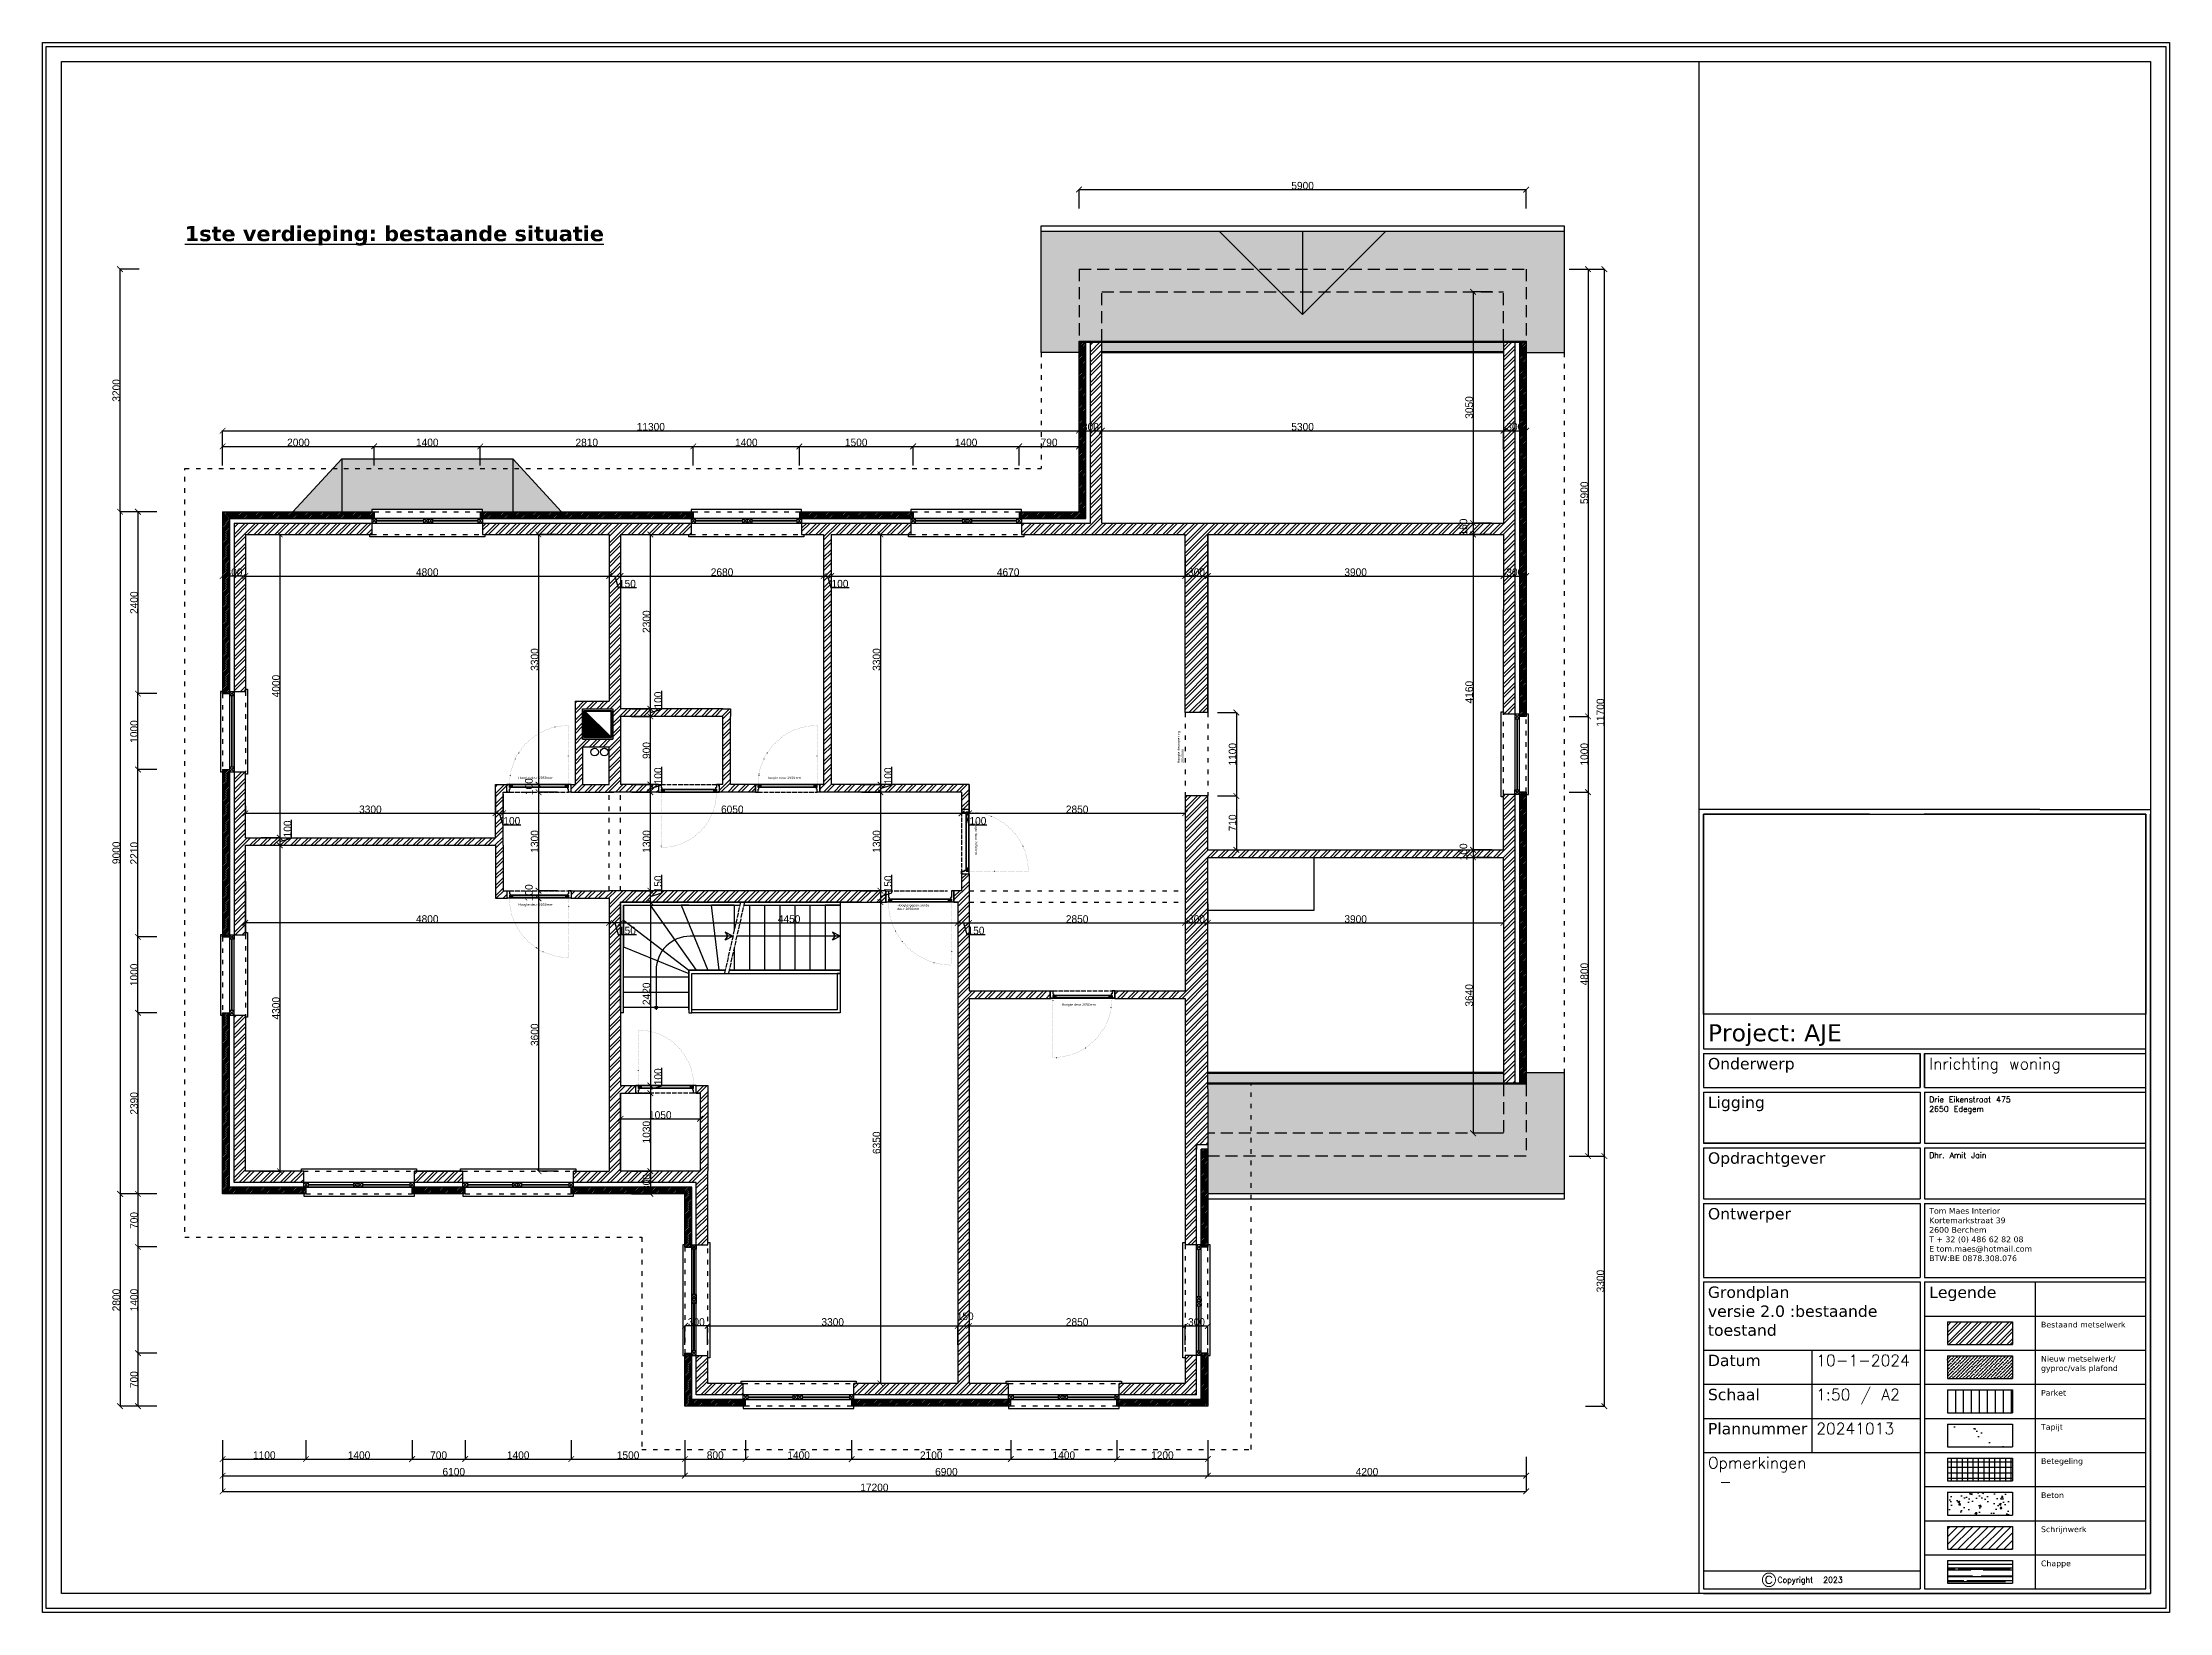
# Model space of a CAD drawing. Header units: millimetres. Extents: x -153917 to -31303, y -39726 to 31262.
# Drawn here: x -117306 to -89242, y 10551 to 31262 of the extents above; entities that cross this region are included whole.
import ezdxf

# ---------------------------------------------------------------- set-up
doc = ezdxf.new("R2010")
doc.units = ezdxf.units.MM
doc.header["$LTSCALE"] = 5
for name, pattern in [('ACAD_ISO02W100', [15, 12, -3]), ('ACAD_ISO03W100', [30, 12, -18]), ('ACAD_ISO07W100', [3, 0, -3]), ('HIDDEN', [9.525, 6.35, -3.175])]:
    doc.linetypes.add(name, pattern=pattern)
for name, color, linetype in [('Bemating', 1, 'Continuous'), ('Deuren', 8, 'Continuous'), ('invulling muren', 252, 'Continuous'), ('KADER', 7, 'Continuous'), ('Meubel', 8, 'Continuous'), ('muren', 7, 'Continuous'), ('ramen', 8, 'Continuous'), ('Tekst', 7, 'Continuous'), ('trap', 8, 'Continuous')]:
    doc.layers.add(name, color=color, linetype=linetype)
doc.layers.add('parket', color=7, linetype='Continuous', true_color=0xe6d6b7)
doc.layers.add('Toestellen', color=7, linetype='Continuous', true_color=0x423f38)
doc.layers.add('verre', color=4, linetype='Continuous', lineweight=0)
doc.styles.add('Arial', font='txt.shx')
doc.styles.add('Geneva', font='')
doc.styles.get('Geneva').set_extended_font_data('Geneva')
doc.dimstyles.new('ISO-25', dxfattribs={"dimtxt": 100, "dimasz": 25, "dimexe": 1.25, "dimexo": 0.625, "dimtad": 1, "dimtxsty": 'Standard', "dimblk": 'ARCHTICK', "dimcen": 2.5, "dimse1": 1, "dimse2": 1, "dimadec": 0, "dimazin": 0, "dimtfac": 1, "dimtmove": 0, "dimatfit": 3, "dimfxl": 1, "dimarcsym": 0})
picture_1 = doc.add_image_def('image1.jpg', size_in_pixel=(1986, 897))

msp = doc.modelspace()

# ---------------------------------------------------------------- texts
at = {"layer": 'Tekst'}
for s, width, insert, char_height, attachment_point in [('{\\fVerdana|b1|i0|c0|p34;\\L1ste verdieping: bestaande situatie}', 8225.00244, (-115429.643, 28841.817), 200, 1), ('{\\fVerdana|b0|i0|c0|p34;Hoogte deur 2050mm}', 513.71165, (-111028.832, 21577.603), 30, 1), ('{\\fVerdana|b0|i0|c0|p34;Hoogte deur 2050mm}', 513.71165, (-107748.832, 21577.603), 30, 1), ('{\\fVerdana|b0|i0|c0|p34;Hoogte deur 2050mm}', 513.71165, (-111028.832, 19866.031), 30, 7), ('{\\fVerdana|b0|i0|c0|p34;Hoogte gepantserde deur 2050mm}', 513.71165, (-106028.832, 19816.031), 30, 7), ('{\\fVerdana|b0|i0|c0|p34;Hoogte deur 2050mm}', 513.71165, (-103858.832, 18546.031), 30, 7)]:
    msp.add_mtext_dynamic_manual_height_columns(s, width=width, gutter_width=12.5, heights=[0], dxfattribs=dict(at, insert=insert, char_height=char_height, attachment_point=attachment_point))
at = {"layer": 'Tekst', "char_height": 30, "attachment_point": 1}
for s, insert, rotation in [('{\\fVerdana|b0|i0|c0|p34;Hoogte deuropening 2050mm}', (-102331.301, 21757.289), 90), ('{\\fVerdana|b0|i0|c0|p34;Hoogte deur 2050mm}', (-104973.857, 20996.006), 270)]:
    msp.add_mtext_dynamic_manual_height_columns(s, width=513.71165, gutter_width=12.5, heights=[0], dxfattribs=dict(at, insert=insert, rotation=rotation))
at = {"layer": 'Tekst', "ltscale": 5, "insert": (-95331.952, 18310.91), "char_height": 225, "width": 2860, "attachment_point": 1, "style": 'Arial'}
msp.add_mtext('{\\fVerdana|b0|i0|c0|p34;Project: AJE}', dxfattribs=at)
at = {"layer": 'Tekst', "attachment_point": 1}
for s, insert, char_height, width in [('{\\fVerdana|b0|i0|c0|p34;Onderwerp}', (-95331.952, 17865.554), 150, 2800), ('{\\fVerdana|b0|i0|c0|p34;Ligging}', (-95331.952, 17355.554), 150, 2800), ('{\\fVerdana|b0|i0|c0|p34;Opdrachtgever}', (-95331.952, 16620.554), 150, 2800), ('{\\fVerdana|b0|i0|c0|p34;Ontwerper}', (-95331.952, 15885.554), 150, 2800), ('{\\fVerdana|b0|i0|c0|p34;Tom Maes Interior\\PKortemarkstraat 39\\P2600 Berchem\\PT + 32 (0) 486 62 82 08\\PE tom.maes@hotmail.com\\PBTW:BE 0878.308.076}', (-92411.952, 15885.554), 75, 2860), ('{\\fVerdana|b0|i0|c0|p34;Legende}', (-92411.952, 14850.554), 150, 2860), ('{\\fVerdana|b0|i0|c0|p34;Bestaand metselwerk}', (-90936.952, 14385.554), 75, 1385), ('{\\fVerdana|b0|i0|c0|p34;Datum}', (-95331.952, 13950.554), 150, 1370), ('{\\fVerdana|b0|i0|c0|p34;Nieuw metselwerk/\\Pgyproc/vals plafond}', (-90936.952, 13935.554), 75, 1385), ('{\\fVerdana|b0|i0|c0|p34;Schaal}', (-95331.952, 13500.554), 150, 1370), ('{\\fVerdana|b0|i0|c0|p34;Parket}', (-90936.952, 13485.554), 75, 1385), ('{\\fVerdana|b0|i0|c0|p34;Plannummer}', (-95331.952, 13050.554), 150, 1370), ('{\\fVerdana|b0|i0|c0|p34;Tapijt}', (-90936.952, 13035.554), 75, 1385), ('{\\fVerdana|b0|i0|c0|p34;Betegeling}', (-90936.952, 12585.554), 75, 1385), ('{\\fVerdana|b0|i0|c0|p34;Beton}', (-90936.952, 12135.554), 75, 1385), ('{\\fVerdana|b0|i0|c0|p34;Schrijnwerk}', (-90936.952, 11685.554), 75, 1385), ('{\\fVerdana|b0|i0|c0|p34;Chappe}', (-90936.952, 11235.554), 75, 1385), ('{\\fArial|b0|i0|c0|p32;\\H1.25x;©}', (-94623.213, 11074.291), 150, 779.74152)]:
    msp.add_mtext(s, dxfattribs=dict(at, insert=insert, char_height=char_height, width=width))
at = {"layer": 'Tekst', "attachment_point": 1, "style": 'Arial'}
for s, insert, char_height, width in [('Inrichting woning', (-92411.952, 17865.554), 150, 2860), ('Drie Eikenstraat 475\\P2650 Edegem', (-92411.952, 17355.554), 75, 2860), ('Dhr. Amit Jain', (-92411.952, 16620.554), 75, 2860), ('{\\fVerdana|b0|i0|c0|p34;\\C4;Grondplan \\Pversie 2.0 :bestaande toestand}', (-95331.952, 14850.554), 150, 2800), ('10-1-2024', (-93901.952, 13950.554), 150, 1370), ('1:50 / A2', (-93901.952, 13500.554), 150, 1370), ('20241013', (-93901.952, 13050.554), 150, 1370), ('\\A1;Opmerkingen\\P\\pxi-3,l4,t4;-^I', (-95331.952, 12600.554), 150, 2860), ('Copyright  2023', (-94413.848, 11018.381), 75, 1188.18549)]:
    msp.add_mtext(s, dxfattribs=dict(at, insert=insert, char_height=char_height, width=width))

# ---------------------------------------------------------------- blocks, each defined once
blk = doc.blocks.new('_ArchTick')
at = {"color": 0, "linetype": 'ByBlock', "const_width": 0.15}
blk.add_lwpolyline([(-0.5, -0.5), (0.5, 0.5)], dxfattribs=at)
blk = doc.blocks.new('*D246')
at = {"layer": 'Bemating', "color": 0, "lineweight": -2, "transparency": 16777216}
for p, q in [((-116033, 25072), (-116284, 25072)), ((-116283, 25072), (-116283, 16072)), ((-116033, 16072), (-116284, 16072))]:
    blk.add_line(p, q, dxfattribs=at)
at = {"layer": 'Defpoints', "color": 0, "transparency": 16777216}
for p in [(-114930, 25072), (-116283, 16072), (-114930, 16072)]:
    blk.add_point(p, dxfattribs=at)
at = {"layer": 'Bemating', "color": 0, "lineweight": -2, "transparency": 16777216, "xscale": 75, "yscale": 75, "zscale": 75}
for p, rotation in [((-116283, 25072), 90), ((-116283, 16072), 270)]:
    blk.add_blockref('_ArchTick', p, dxfattribs=dict(at, rotation=rotation))
at = {"layer": 'Bemating', "color": 0, "transparency": 16777216, "insert": (-116333, 20572), "char_height": 100, "attachment_point": 5, "rotation": 90, "style": 'Geneva'}
blk.add_mtext('9000', dxfattribs=at)
blk = doc.blocks.new('*D240')
at = {"layer": 'Bemating', "color": 0, "lineweight": -2, "transparency": 16777216}
for p, q in [((-115797, 25072), (-116049, 25072)), ((-116047, 25072), (-116047, 22672)), ((-115797, 22672), (-116049, 22672))]:
    blk.add_line(p, q, dxfattribs=at)
at = {"layer": 'Defpoints', "color": 0, "transparency": 16777216}
for p in [(-114930, 25072), (-116047, 22672), (-114930, 22672)]:
    blk.add_point(p, dxfattribs=at)
at = {"layer": 'Bemating', "color": 0, "lineweight": -2, "transparency": 16777216, "xscale": 75, "yscale": 75, "zscale": 75}
for p, rotation in [((-116047, 25072), 90), ((-116047, 22672), 270)]:
    blk.add_blockref('_ArchTick', p, dxfattribs=dict(at, rotation=rotation))
at = {"layer": 'Bemating', "color": 0, "transparency": 16777216, "insert": (-116098, 23872), "char_height": 100, "attachment_point": 5, "rotation": 90, "style": 'Geneva'}
blk.add_mtext('2400', dxfattribs=at)
blk = doc.blocks.new('*D241')
at = {"layer": 'Bemating', "color": 0, "lineweight": -2, "transparency": 16777216}
for p, q in [((-115797, 18462), (-116049, 18462)), ((-116047, 18462), (-116047, 16072)), ((-115797, 16072), (-116049, 16072))]:
    blk.add_line(p, q, dxfattribs=at)
at = {"layer": 'Defpoints', "color": 0, "transparency": 16777216}
for p in [(-114930, 18462), (-116047, 16072), (-114930, 16072)]:
    blk.add_point(p, dxfattribs=at)
at = {"layer": 'Bemating', "color": 0, "lineweight": -2, "transparency": 16777216, "xscale": 75, "yscale": 75, "zscale": 75}
for p, rotation in [((-116047, 18462), 90), ((-116047, 16072), 270)]:
    blk.add_blockref('_ArchTick', p, dxfattribs=dict(at, rotation=rotation))
at = {"layer": 'Bemating', "color": 0, "transparency": 16777216, "insert": (-116098, 17267), "char_height": 100, "attachment_point": 5, "rotation": 90, "style": 'Geneva'}
blk.add_mtext('2390', dxfattribs=at)
blk = doc.blocks.new('*D247')
at = {"layer": 'Bemating', "color": 0, "lineweight": -2, "transparency": 16777216}
for p, q in [((-109830, 19898), (-109830, 19646)), ((-109680, 19648), (-109830, 19648)), ((-109755, 19648), (-109709, 19495)), ((-109680, 19898), (-109680, 19646)), ((-109709, 19495), (-109470, 19495))]:
    blk.add_line(p, q, dxfattribs=at)
at = {"layer": 'Defpoints', "color": 0, "transparency": 16777216}
for p in [(-109830, 20072), (-109830, 19648), (-109680, 19922)]:
    blk.add_point(p, dxfattribs=at)
at = {"layer": 'Bemating', "color": 0, "lineweight": -2, "transparency": 16777216, "xscale": 75, "yscale": 75, "zscale": 75, "rotation": 180}
blk.add_blockref('_ArchTick', (-109830, 19648), dxfattribs=at)
at = {"layer": 'Bemating', "color": 0, "lineweight": -2, "transparency": 16777216, "xscale": 75, "yscale": 75, "zscale": 75}
blk.add_blockref('_ArchTick', (-109680, 19648), dxfattribs=at)
at = {"layer": 'Bemating', "color": 0, "transparency": 16777216, "insert": (-109589, 19546), "char_height": 100, "attachment_point": 5, "style": 'Geneva'}
blk.add_mtext('150', dxfattribs=at)
blk = doc.blocks.new('*D248')
at = {"layer": 'Bemating', "color": 0, "lineweight": -2, "transparency": 16777216}
for p, q in [((-114930, 12398), (-114930, 12147)), ((-97730, 12398), (-97730, 12147)), ((-114930, 12148), (-97730, 12148))]:
    blk.add_line(p, q, dxfattribs=at)
at = {"layer": 'Defpoints', "color": 0, "transparency": 16777216}
for p in [(-114930, 23638), (-97730, 20358), (-97730, 12148)]:
    blk.add_point(p, dxfattribs=at)
at = {"layer": 'Bemating', "color": 0, "lineweight": -2, "transparency": 16777216, "xscale": 75, "yscale": 75, "zscale": 75, "rotation": 180}
blk.add_blockref('_ArchTick', (-114930, 12148), dxfattribs=at)
at = {"layer": 'Bemating', "color": 0, "lineweight": -2, "transparency": 16777216, "xscale": 75, "yscale": 75, "zscale": 75}
blk.add_blockref('_ArchTick', (-97730, 12148), dxfattribs=at)
at = {"layer": 'Bemating', "color": 0, "transparency": 16777216, "insert": (-106330, 12199), "char_height": 100, "attachment_point": 5, "style": 'Geneva'}
blk.add_mtext('17200', dxfattribs=at)
blk = doc.blocks.new('*D249')
at = {"layer": 'Bemating', "color": 0, "lineweight": -2, "transparency": 16777216}
for p, q in [((-114930, 12605), (-114930, 12354)), ((-114930, 12355), (-108830, 12355)), ((-108830, 12605), (-108830, 12354))]:
    blk.add_line(p, q, dxfattribs=at)
at = {"layer": 'Defpoints', "color": 0, "transparency": 16777216}
for p in [(-114930, 16072), (-108830, 16072), (-108830, 12355)]:
    blk.add_point(p, dxfattribs=at)
at = {"layer": 'Bemating', "color": 0, "lineweight": -2, "transparency": 16777216, "xscale": 75, "yscale": 75, "zscale": 75, "rotation": 180}
blk.add_blockref('_ArchTick', (-114930, 12355), dxfattribs=at)
at = {"layer": 'Bemating', "color": 0, "lineweight": -2, "transparency": 16777216, "xscale": 75, "yscale": 75, "zscale": 75}
blk.add_blockref('_ArchTick', (-108830, 12355), dxfattribs=at)
at = {"layer": 'Bemating', "color": 0, "transparency": 16777216, "insert": (-111880, 12406), "char_height": 100, "attachment_point": 5, "style": 'Geneva'}
blk.add_mtext('6100', dxfattribs=at)
blk = doc.blocks.new('*D250')
at = {"layer": 'Bemating', "color": 0, "lineweight": -2, "transparency": 16777216}
for p, q in [((-108830, 12605), (-108830, 12354)), ((-108830, 12355), (-101930, 12355)), ((-101930, 12605), (-101930, 12354))]:
    blk.add_line(p, q, dxfattribs=at)
at = {"layer": 'Defpoints', "color": 0, "transparency": 16777216}
for p in [(-108830, 16072), (-101930, 13272), (-101930, 12355)]:
    blk.add_point(p, dxfattribs=at)
at = {"layer": 'Bemating', "color": 0, "lineweight": -2, "transparency": 16777216, "xscale": 75, "yscale": 75, "zscale": 75, "rotation": 180}
blk.add_blockref('_ArchTick', (-108830, 12355), dxfattribs=at)
at = {"layer": 'Bemating', "color": 0, "lineweight": -2, "transparency": 16777216, "xscale": 75, "yscale": 75, "zscale": 75}
blk.add_blockref('_ArchTick', (-101930, 12355), dxfattribs=at)
at = {"layer": 'Bemating', "color": 0, "transparency": 16777216, "insert": (-105380, 12406), "char_height": 100, "attachment_point": 5, "style": 'Geneva'}
blk.add_mtext('6900', dxfattribs=at)
blk = doc.blocks.new('*D251')
at = {"layer": 'Bemating', "color": 0, "lineweight": -2, "transparency": 16777216}
for p, q in [((-101930, 12605), (-101930, 12354)), ((-101930, 12355), (-97730, 12355)), ((-97730, 12605), (-97730, 12354))]:
    blk.add_line(p, q, dxfattribs=at)
at = {"layer": 'Defpoints', "color": 0, "transparency": 16777216}
for p in [(-97730, 17534), (-101930, 13272), (-97730, 12355)]:
    blk.add_point(p, dxfattribs=at)
at = {"layer": 'Bemating', "color": 0, "lineweight": -2, "transparency": 16777216, "xscale": 75, "yscale": 75, "zscale": 75, "rotation": 180}
blk.add_blockref('_ArchTick', (-101930, 12355), dxfattribs=at)
at = {"layer": 'Bemating', "color": 0, "lineweight": -2, "transparency": 16777216, "xscale": 75, "yscale": 75, "zscale": 75}
blk.add_blockref('_ArchTick', (-97730, 12355), dxfattribs=at)
at = {"layer": 'Bemating', "color": 0, "transparency": 16777216, "insert": (-99830, 12406), "char_height": 100, "attachment_point": 5, "style": 'Geneva'}
blk.add_mtext('4200', dxfattribs=at)
blk = doc.blocks.new('*D242')
at = {"layer": 'Bemating', "color": 0, "lineweight": -2, "transparency": 16777216}
for p, q in [((-96949, 28272), (-96698, 28272)), ((-96699, 28272), (-96699, 16572)), ((-96949, 16572), (-96698, 16572))]:
    blk.add_line(p, q, dxfattribs=at)
at = {"layer": 'Defpoints', "color": 0, "transparency": 16777216}
for p in [(-97730, 28272), (-97730, 16572), (-96699, 16572)]:
    blk.add_point(p, dxfattribs=at)
at = {"layer": 'Bemating', "color": 0, "lineweight": -2, "transparency": 16777216, "xscale": 75, "yscale": 75, "zscale": 75}
for p, rotation in [((-96699, 28272), 90), ((-96699, 16572), 270)]:
    blk.add_blockref('_ArchTick', p, dxfattribs=dict(at, rotation=rotation))
at = {"layer": 'Bemating', "color": 0, "transparency": 16777216, "insert": (-96750, 22422), "char_height": 100, "attachment_point": 5, "rotation": 90, "style": 'Geneva'}
blk.add_mtext('11700', dxfattribs=at)
blk = doc.blocks.new('*D243')
at = {"layer": 'Bemating', "color": 0, "lineweight": -2, "transparency": 16777216}
for p, q in [((-96949, 16572), (-96698, 16572)), ((-96699, 16572), (-96699, 13272)), ((-96949, 13272), (-96698, 13272))]:
    blk.add_line(p, q, dxfattribs=at)
at = {"layer": 'Defpoints', "color": 0, "transparency": 16777216}
for p in [(-97730, 16572), (-101930, 13272), (-96699, 13272)]:
    blk.add_point(p, dxfattribs=at)
at = {"layer": 'Bemating', "color": 0, "lineweight": -2, "transparency": 16777216, "xscale": 75, "yscale": 75, "zscale": 75}
for p, rotation in [((-96699, 16572), 90), ((-96699, 13272), 270)]:
    blk.add_blockref('_ArchTick', p, dxfattribs=dict(at, rotation=rotation))
at = {"layer": 'Bemating', "color": 0, "transparency": 16777216, "insert": (-96750, 14922), "char_height": 100, "attachment_point": 5, "rotation": 90, "style": 'Geneva'}
blk.add_mtext('3300', dxfattribs=at)
blk = doc.blocks.new('*D244')
at = {"layer": 'Bemating', "color": 0, "lineweight": -2, "transparency": 16777216}
for p, q in [((-116033, 16072), (-116284, 16072)), ((-116283, 16072), (-116283, 13272)), ((-116033, 13272), (-116284, 13272))]:
    blk.add_line(p, q, dxfattribs=at)
at = {"layer": 'Defpoints', "color": 0, "transparency": 16777216}
for p in [(-114930, 16072), (-116283, 13272), (-108830, 13272)]:
    blk.add_point(p, dxfattribs=at)
at = {"layer": 'Bemating', "color": 0, "lineweight": -2, "transparency": 16777216, "xscale": 75, "yscale": 75, "zscale": 75}
for p, rotation in [((-116283, 16072), 90), ((-116283, 13272), 270)]:
    blk.add_blockref('_ArchTick', p, dxfattribs=dict(at, rotation=rotation))
at = {"layer": 'Bemating', "color": 0, "transparency": 16777216, "insert": (-116333, 14672), "char_height": 100, "attachment_point": 5, "rotation": 90, "style": 'Geneva'}
blk.add_mtext('2800', dxfattribs=at)
blk = doc.blocks.new('*D245')
at = {"layer": 'Bemating', "color": 0, "lineweight": -2, "transparency": 16777216}
for p, q in [((-116033, 28272), (-116284, 28272)), ((-116283, 25072), (-116283, 28272)), ((-116033, 25072), (-116284, 25072))]:
    blk.add_line(p, q, dxfattribs=at)
at = {"layer": 'Defpoints', "color": 0, "transparency": 16777216}
for p in [(-116283, 28272), (-103630, 28272), (-114930, 25072)]:
    blk.add_point(p, dxfattribs=at)
at = {"layer": 'Bemating', "color": 0, "lineweight": -2, "transparency": 16777216, "xscale": 75, "yscale": 75, "zscale": 75}
for p, rotation in [((-116283, 28272), 90), ((-116283, 25072), 270)]:
    blk.add_blockref('_ArchTick', p, dxfattribs=dict(at, rotation=rotation))
at = {"layer": 'Bemating', "color": 0, "transparency": 16777216, "insert": (-116333, 26672), "char_height": 100, "attachment_point": 5, "rotation": 90, "style": 'Geneva'}
blk.add_mtext('3200', dxfattribs=at)
blk = doc.blocks.new('*D239')
at = {"layer": 'Bemating', "color": 0, "lineweight": -2, "transparency": 16777216}
for p, q in [((-103630, 29072), (-103630, 29323)), ((-103630, 29322), (-97730, 29322)), ((-97730, 29072), (-97730, 29323))]:
    blk.add_line(p, q, dxfattribs=at)
at = {"layer": 'Defpoints', "color": 0, "transparency": 16777216}
for p in [(-97730, 29322), (-103630, 28272), (-97730, 28272)]:
    blk.add_point(p, dxfattribs=at)
at = {"layer": 'Bemating', "color": 0, "lineweight": -2, "transparency": 16777216, "xscale": 75, "yscale": 75, "zscale": 75, "rotation": 180}
blk.add_blockref('_ArchTick', (-103630, 29322), dxfattribs=at)
at = {"layer": 'Bemating', "color": 0, "lineweight": -2, "transparency": 16777216, "xscale": 75, "yscale": 75, "zscale": 75}
blk.add_blockref('_ArchTick', (-97730, 29322), dxfattribs=at)
at = {"layer": 'Bemating', "color": 0, "transparency": 16777216, "insert": (-100680, 29373), "char_height": 100, "attachment_point": 5, "style": 'Geneva'}
blk.add_mtext('5900', dxfattribs=at)
blk = doc.blocks.new('*D269')
at = {"layer": 'Bemating', "color": 0, "lineweight": -2, "transparency": 16777216}
for p, q in [((-114930, 12824), (-114930, 12573)), ((-113830, 12824), (-113830, 12573)), ((-114930, 12574), (-113830, 12574))]:
    blk.add_line(p, q, dxfattribs=at)
at = {"layer": 'Defpoints', "color": 0, "transparency": 16777216}
for p in [(-114930, 16072), (-113830, 16072), (-113830, 12574)]:
    blk.add_point(p, dxfattribs=at)
at = {"layer": 'Bemating', "color": 0, "lineweight": -2, "transparency": 16777216, "xscale": 75, "yscale": 75, "zscale": 75, "rotation": 180}
blk.add_blockref('_ArchTick', (-114930, 12574), dxfattribs=at)
at = {"layer": 'Bemating', "color": 0, "lineweight": -2, "transparency": 16777216, "xscale": 75, "yscale": 75, "zscale": 75}
blk.add_blockref('_ArchTick', (-113830, 12574), dxfattribs=at)
at = {"layer": 'Bemating', "color": 0, "transparency": 16777216, "insert": (-114380, 12625), "char_height": 100, "attachment_point": 5, "style": 'Geneva'}
blk.add_mtext('1100', dxfattribs=at)
blk = doc.blocks.new('*D270')
at = {"layer": 'Bemating', "color": 0, "lineweight": -2, "transparency": 16777216}
for p, q in [((-113830, 12824), (-113830, 12573)), ((-112430, 12824), (-112430, 12573)), ((-113830, 12574), (-112430, 12574))]:
    blk.add_line(p, q, dxfattribs=at)
at = {"layer": 'Defpoints', "color": 0, "transparency": 16777216}
for p in [(-113830, 16072), (-112430, 16072), (-112430, 12574)]:
    blk.add_point(p, dxfattribs=at)
at = {"layer": 'Bemating', "color": 0, "lineweight": -2, "transparency": 16777216, "xscale": 75, "yscale": 75, "zscale": 75, "rotation": 180}
blk.add_blockref('_ArchTick', (-113830, 12574), dxfattribs=at)
at = {"layer": 'Bemating', "color": 0, "lineweight": -2, "transparency": 16777216, "xscale": 75, "yscale": 75, "zscale": 75}
blk.add_blockref('_ArchTick', (-112430, 12574), dxfattribs=at)
at = {"layer": 'Bemating', "color": 0, "transparency": 16777216, "insert": (-113130, 12625), "char_height": 100, "attachment_point": 5, "style": 'Geneva'}
blk.add_mtext('1400', dxfattribs=at)
blk = doc.blocks.new('*D271')
at = {"layer": 'Bemating', "color": 0, "lineweight": -2, "transparency": 16777216}
for p, q in [((-112430, 12824), (-112430, 12573)), ((-111730, 12824), (-111730, 12573)), ((-112430, 12574), (-111730, 12574))]:
    blk.add_line(p, q, dxfattribs=at)
at = {"layer": 'Defpoints', "color": 0, "transparency": 16777216}
for p in [(-112430, 16072), (-111730, 16072), (-111730, 12574)]:
    blk.add_point(p, dxfattribs=at)
at = {"layer": 'Bemating', "color": 0, "lineweight": -2, "transparency": 16777216, "xscale": 75, "yscale": 75, "zscale": 75, "rotation": 180}
blk.add_blockref('_ArchTick', (-112430, 12574), dxfattribs=at)
at = {"layer": 'Bemating', "color": 0, "lineweight": -2, "transparency": 16777216, "xscale": 75, "yscale": 75, "zscale": 75}
blk.add_blockref('_ArchTick', (-111730, 12574), dxfattribs=at)
at = {"layer": 'Bemating', "color": 0, "transparency": 16777216, "insert": (-112080, 12625), "char_height": 100, "attachment_point": 5, "style": 'Geneva'}
blk.add_mtext('700', dxfattribs=at)
blk = doc.blocks.new('*D272')
at = {"layer": 'Bemating', "color": 0, "lineweight": -2, "transparency": 16777216}
for p, q in [((-111730, 12824), (-111730, 12573)), ((-110330, 12824), (-110330, 12573)), ((-111730, 12574), (-110330, 12574))]:
    blk.add_line(p, q, dxfattribs=at)
at = {"layer": 'Defpoints', "color": 0, "transparency": 16777216}
for p in [(-111730, 16072), (-110330, 16072), (-110330, 12574)]:
    blk.add_point(p, dxfattribs=at)
at = {"layer": 'Bemating', "color": 0, "lineweight": -2, "transparency": 16777216, "xscale": 75, "yscale": 75, "zscale": 75, "rotation": 180}
blk.add_blockref('_ArchTick', (-111730, 12574), dxfattribs=at)
at = {"layer": 'Bemating', "color": 0, "lineweight": -2, "transparency": 16777216, "xscale": 75, "yscale": 75, "zscale": 75}
blk.add_blockref('_ArchTick', (-110330, 12574), dxfattribs=at)
at = {"layer": 'Bemating', "color": 0, "transparency": 16777216, "insert": (-111030, 12625), "char_height": 100, "attachment_point": 5, "style": 'Geneva'}
blk.add_mtext('1400', dxfattribs=at)
blk = doc.blocks.new('*D273')
at = {"layer": 'Bemating', "color": 0, "lineweight": -2, "transparency": 16777216}
for p, q in [((-110330, 12824), (-110330, 12573)), ((-108830, 12824), (-108830, 12573)), ((-110330, 12574), (-108830, 12574))]:
    blk.add_line(p, q, dxfattribs=at)
at = {"layer": 'Defpoints', "color": 0, "transparency": 16777216}
for p in [(-110330, 16072), (-108830, 16072), (-108830, 12574)]:
    blk.add_point(p, dxfattribs=at)
at = {"layer": 'Bemating', "color": 0, "lineweight": -2, "transparency": 16777216, "xscale": 75, "yscale": 75, "zscale": 75, "rotation": 180}
blk.add_blockref('_ArchTick', (-110330, 12574), dxfattribs=at)
at = {"layer": 'Bemating', "color": 0, "lineweight": -2, "transparency": 16777216, "xscale": 75, "yscale": 75, "zscale": 75}
blk.add_blockref('_ArchTick', (-108830, 12574), dxfattribs=at)
at = {"layer": 'Bemating', "color": 0, "transparency": 16777216, "insert": (-109580, 12625), "char_height": 100, "attachment_point": 5, "style": 'Geneva'}
blk.add_mtext('1500', dxfattribs=at)
blk = doc.blocks.new('*D274')
at = {"layer": 'Bemating', "color": 0, "lineweight": -2, "transparency": 16777216}
for p, q in [((-108830, 12824), (-108830, 12573)), ((-108030, 12824), (-108030, 12573)), ((-108830, 12574), (-108030, 12574))]:
    blk.add_line(p, q, dxfattribs=at)
at = {"layer": 'Defpoints', "color": 0, "transparency": 16777216}
for p in [(-108830, 16072), (-108030, 13272), (-108030, 12574)]:
    blk.add_point(p, dxfattribs=at)
at = {"layer": 'Bemating', "color": 0, "lineweight": -2, "transparency": 16777216, "xscale": 75, "yscale": 75, "zscale": 75, "rotation": 180}
blk.add_blockref('_ArchTick', (-108830, 12574), dxfattribs=at)
at = {"layer": 'Bemating', "color": 0, "lineweight": -2, "transparency": 16777216, "xscale": 75, "yscale": 75, "zscale": 75}
blk.add_blockref('_ArchTick', (-108030, 12574), dxfattribs=at)
at = {"layer": 'Bemating', "color": 0, "transparency": 16777216, "insert": (-108430, 12625), "char_height": 100, "attachment_point": 5, "style": 'Geneva'}
blk.add_mtext('800', dxfattribs=at)
blk = doc.blocks.new('*D275')
at = {"layer": 'Bemating', "color": 0, "lineweight": -2, "transparency": 16777216}
for p, q in [((-108030, 12824), (-108030, 12573)), ((-106630, 12824), (-106630, 12573)), ((-108030, 12574), (-106630, 12574))]:
    blk.add_line(p, q, dxfattribs=at)
at = {"layer": 'Defpoints', "color": 0, "transparency": 16777216}
for p in [(-108030, 13272), (-106630, 13272), (-106630, 12574)]:
    blk.add_point(p, dxfattribs=at)
at = {"layer": 'Bemating', "color": 0, "lineweight": -2, "transparency": 16777216, "xscale": 75, "yscale": 75, "zscale": 75, "rotation": 180}
blk.add_blockref('_ArchTick', (-108030, 12574), dxfattribs=at)
at = {"layer": 'Bemating', "color": 0, "lineweight": -2, "transparency": 16777216, "xscale": 75, "yscale": 75, "zscale": 75}
blk.add_blockref('_ArchTick', (-106630, 12574), dxfattribs=at)
at = {"layer": 'Bemating', "color": 0, "transparency": 16777216, "insert": (-107330, 12625), "char_height": 100, "attachment_point": 5, "style": 'Geneva'}
blk.add_mtext('1400', dxfattribs=at)
blk = doc.blocks.new('*D276')
at = {"layer": 'Bemating', "color": 0, "lineweight": -2, "transparency": 16777216}
for p, q in [((-106630, 12824), (-106630, 12573)), ((-104530, 12824), (-104530, 12573)), ((-106630, 12574), (-104530, 12574))]:
    blk.add_line(p, q, dxfattribs=at)
at = {"layer": 'Defpoints', "color": 0, "transparency": 16777216}
for p in [(-106630, 13272), (-104530, 13272), (-104530, 12574)]:
    blk.add_point(p, dxfattribs=at)
at = {"layer": 'Bemating', "color": 0, "lineweight": -2, "transparency": 16777216, "xscale": 75, "yscale": 75, "zscale": 75, "rotation": 180}
blk.add_blockref('_ArchTick', (-106630, 12574), dxfattribs=at)
at = {"layer": 'Bemating', "color": 0, "lineweight": -2, "transparency": 16777216, "xscale": 75, "yscale": 75, "zscale": 75}
blk.add_blockref('_ArchTick', (-104530, 12574), dxfattribs=at)
at = {"layer": 'Bemating', "color": 0, "transparency": 16777216, "insert": (-105580, 12625), "char_height": 100, "attachment_point": 5, "style": 'Geneva'}
blk.add_mtext('2100', dxfattribs=at)
blk = doc.blocks.new('*D277')
at = {"layer": 'Bemating', "color": 0, "lineweight": -2, "transparency": 16777216}
for p, q in [((-104530, 12824), (-104530, 12573)), ((-103130, 12824), (-103130, 12573)), ((-104530, 12574), (-103130, 12574))]:
    blk.add_line(p, q, dxfattribs=at)
at = {"layer": 'Defpoints', "color": 0, "transparency": 16777216}
for p in [(-104530, 13272), (-103130, 13272), (-103130, 12574)]:
    blk.add_point(p, dxfattribs=at)
at = {"layer": 'Bemating', "color": 0, "lineweight": -2, "transparency": 16777216, "xscale": 75, "yscale": 75, "zscale": 75, "rotation": 180}
blk.add_blockref('_ArchTick', (-104530, 12574), dxfattribs=at)
at = {"layer": 'Bemating', "color": 0, "lineweight": -2, "transparency": 16777216, "xscale": 75, "yscale": 75, "zscale": 75}
blk.add_blockref('_ArchTick', (-103130, 12574), dxfattribs=at)
at = {"layer": 'Bemating', "color": 0, "transparency": 16777216, "insert": (-103830, 12625), "char_height": 100, "attachment_point": 5, "style": 'Geneva'}
blk.add_mtext('1400', dxfattribs=at)
blk = doc.blocks.new('*D278')
at = {"layer": 'Bemating', "color": 0, "lineweight": -2, "transparency": 16777216}
for p, q in [((-103130, 12824), (-103130, 12573)), ((-101930, 12824), (-101930, 12573)), ((-103130, 12574), (-101930, 12574))]:
    blk.add_line(p, q, dxfattribs=at)
at = {"layer": 'Defpoints', "color": 0, "transparency": 16777216}
for p in [(-103130, 13272), (-101930, 13272), (-101930, 12574)]:
    blk.add_point(p, dxfattribs=at)
at = {"layer": 'Bemating', "color": 0, "lineweight": -2, "transparency": 16777216, "xscale": 75, "yscale": 75, "zscale": 75, "rotation": 180}
blk.add_blockref('_ArchTick', (-103130, 12574), dxfattribs=at)
at = {"layer": 'Bemating', "color": 0, "lineweight": -2, "transparency": 16777216, "xscale": 75, "yscale": 75, "zscale": 75}
blk.add_blockref('_ArchTick', (-101930, 12574), dxfattribs=at)
at = {"layer": 'Bemating', "color": 0, "transparency": 16777216, "insert": (-102530, 12625), "char_height": 100, "attachment_point": 5, "style": 'Geneva'}
blk.add_mtext('1200', dxfattribs=at)
blk = doc.blocks.new('*D279')
at = {"layer": 'Bemating', "color": 0, "lineweight": -2, "transparency": 16777216}
for p, q in [((-115797, 16072), (-116049, 16072)), ((-116047, 16072), (-116047, 15372)), ((-115797, 15372), (-116049, 15372))]:
    blk.add_line(p, q, dxfattribs=at)
at = {"layer": 'Defpoints', "color": 0, "transparency": 16777216}
for p in [(-114930, 16072), (-116047, 15372), (-108830, 15372)]:
    blk.add_point(p, dxfattribs=at)
at = {"layer": 'Bemating', "color": 0, "lineweight": -2, "transparency": 16777216, "xscale": 75, "yscale": 75, "zscale": 75}
for p, rotation in [((-116047, 16072), 90), ((-116047, 15372), 270)]:
    blk.add_blockref('_ArchTick', p, dxfattribs=dict(at, rotation=rotation))
at = {"layer": 'Bemating', "color": 0, "transparency": 16777216, "insert": (-116098, 15722), "char_height": 100, "attachment_point": 5, "rotation": 90, "style": 'Geneva'}
blk.add_mtext('700', dxfattribs=at)
blk = doc.blocks.new('*D280')
at = {"layer": 'Bemating', "color": 0, "lineweight": -2, "transparency": 16777216}
for p, q in [((-115797, 15372), (-116049, 15372)), ((-116047, 15372), (-116047, 13972)), ((-115797, 13972), (-116049, 13972))]:
    blk.add_line(p, q, dxfattribs=at)
at = {"layer": 'Defpoints', "color": 0, "transparency": 16777216}
for p in [(-108830, 15372), (-116047, 13972), (-108830, 13972)]:
    blk.add_point(p, dxfattribs=at)
at = {"layer": 'Bemating', "color": 0, "lineweight": -2, "transparency": 16777216, "xscale": 75, "yscale": 75, "zscale": 75}
for p, rotation in [((-116047, 15372), 90), ((-116047, 13972), 270)]:
    blk.add_blockref('_ArchTick', p, dxfattribs=dict(at, rotation=rotation))
at = {"layer": 'Bemating', "color": 0, "transparency": 16777216, "insert": (-116098, 14672), "char_height": 100, "attachment_point": 5, "rotation": 90, "style": 'Geneva'}
blk.add_mtext('1400', dxfattribs=at)
blk = doc.blocks.new('*D281')
at = {"layer": 'Bemating', "color": 0, "lineweight": -2, "transparency": 16777216}
for p, q in [((-115797, 13972), (-116049, 13972)), ((-116047, 13972), (-116047, 13272)), ((-115797, 13272), (-116049, 13272))]:
    blk.add_line(p, q, dxfattribs=at)
at = {"layer": 'Defpoints', "color": 0, "transparency": 16777216}
for p in [(-108830, 13972), (-116047, 13272), (-108830, 13272)]:
    blk.add_point(p, dxfattribs=at)
at = {"layer": 'Bemating', "color": 0, "lineweight": -2, "transparency": 16777216, "xscale": 75, "yscale": 75, "zscale": 75}
for p, rotation in [((-116047, 13972), 90), ((-116047, 13272), 270)]:
    blk.add_blockref('_ArchTick', p, dxfattribs=dict(at, rotation=rotation))
at = {"layer": 'Bemating', "color": 0, "transparency": 16777216, "insert": (-116098, 13622), "char_height": 100, "attachment_point": 5, "rotation": 90, "style": 'Geneva'}
blk.add_mtext('700', dxfattribs=at)
blk = doc.blocks.new('*D282')
at = {"layer": 'Bemating', "color": 0, "lineweight": -2, "transparency": 16777216}
for p, q in [((-115797, 19462), (-116049, 19462)), ((-116047, 18462), (-116047, 19462)), ((-115797, 18462), (-116049, 18462))]:
    blk.add_line(p, q, dxfattribs=at)
at = {"layer": 'Defpoints', "color": 0, "transparency": 16777216}
for p in [(-116047, 19462), (-114930, 19462), (-114930, 18462)]:
    blk.add_point(p, dxfattribs=at)
at = {"layer": 'Bemating', "color": 0, "lineweight": -2, "transparency": 16777216, "xscale": 75, "yscale": 75, "zscale": 75}
for p, rotation in [((-116047, 19462), 90), ((-116047, 18462), 270)]:
    blk.add_blockref('_ArchTick', p, dxfattribs=dict(at, rotation=rotation))
at = {"layer": 'Bemating', "color": 0, "transparency": 16777216, "insert": (-116098, 18962), "char_height": 100, "attachment_point": 5, "rotation": 90, "style": 'Geneva'}
blk.add_mtext('1000', dxfattribs=at)
blk = doc.blocks.new('*D283')
at = {"layer": 'Bemating', "color": 0, "lineweight": -2, "transparency": 16777216}
for p, q in [((-115797, 21672), (-116049, 21672)), ((-116047, 19462), (-116047, 21672)), ((-115797, 19462), (-116049, 19462))]:
    blk.add_line(p, q, dxfattribs=at)
at = {"layer": 'Defpoints', "color": 0, "transparency": 16777216}
for p in [(-116047, 21672), (-114930, 21672), (-114930, 19462)]:
    blk.add_point(p, dxfattribs=at)
at = {"layer": 'Bemating', "color": 0, "lineweight": -2, "transparency": 16777216, "xscale": 75, "yscale": 75, "zscale": 75}
for p, rotation in [((-116047, 21672), 90), ((-116047, 19462), 270)]:
    blk.add_blockref('_ArchTick', p, dxfattribs=dict(at, rotation=rotation))
at = {"layer": 'Bemating', "color": 0, "transparency": 16777216, "insert": (-116098, 20567), "char_height": 100, "attachment_point": 5, "rotation": 90, "style": 'Geneva'}
blk.add_mtext('2210', dxfattribs=at)
blk = doc.blocks.new('*D284')
at = {"layer": 'Bemating', "color": 0, "lineweight": -2, "transparency": 16777216}
for p, q in [((-115797, 22672), (-116049, 22672)), ((-116047, 21672), (-116047, 22672)), ((-115797, 21672), (-116049, 21672))]:
    blk.add_line(p, q, dxfattribs=at)
at = {"layer": 'Defpoints', "color": 0, "transparency": 16777216}
for p in [(-116047, 22672), (-114930, 22672), (-114930, 21672)]:
    blk.add_point(p, dxfattribs=at)
at = {"layer": 'Bemating', "color": 0, "lineweight": -2, "transparency": 16777216, "xscale": 75, "yscale": 75, "zscale": 75}
for p, rotation in [((-116047, 22672), 90), ((-116047, 21672), 270)]:
    blk.add_blockref('_ArchTick', p, dxfattribs=dict(at, rotation=rotation))
at = {"layer": 'Bemating', "color": 0, "transparency": 16777216, "insert": (-116098, 22172), "char_height": 100, "attachment_point": 5, "rotation": 90, "style": 'Geneva'}
blk.add_mtext('1000', dxfattribs=at)
blk = doc.blocks.new('*D285')
at = {"layer": 'Bemating', "color": 0, "lineweight": -2, "transparency": 16777216}
for p, q in [((-114930, 25891), (-114930, 26142)), ((-114930, 26141), (-103630, 26141)), ((-103630, 25891), (-103630, 26142))]:
    blk.add_line(p, q, dxfattribs=at)
at = {"layer": 'Defpoints', "color": 0, "transparency": 16777216}
for p in [(-103630, 26141), (-114930, 25072), (-103630, 25072)]:
    blk.add_point(p, dxfattribs=at)
at = {"layer": 'Bemating', "color": 0, "lineweight": -2, "transparency": 16777216, "xscale": 75, "yscale": 75, "zscale": 75, "rotation": 180}
blk.add_blockref('_ArchTick', (-114930, 26141), dxfattribs=at)
at = {"layer": 'Bemating', "color": 0, "lineweight": -2, "transparency": 16777216, "xscale": 75, "yscale": 75, "zscale": 75}
blk.add_blockref('_ArchTick', (-103630, 26141), dxfattribs=at)
at = {"layer": 'Bemating', "color": 0, "transparency": 16777216, "insert": (-109280, 26192), "char_height": 100, "attachment_point": 5, "style": 'Geneva'}
blk.add_mtext('11300', dxfattribs=at)
blk = doc.blocks.new('*D286')
at = {"layer": 'Bemating', "color": 0, "lineweight": -2, "transparency": 16777216}
for p, q in [((-103630, 25891), (-103630, 26142)), ((-103630, 26141), (-103330, 26141)), ((-103330, 25891), (-103330, 26142))]:
    blk.add_line(p, q, dxfattribs=at)
at = {"layer": 'Defpoints', "color": 0, "transparency": 16777216}
for p in [(-103330, 26141), (-103630, 25072), (-103330, 24922)]:
    blk.add_point(p, dxfattribs=at)
at = {"layer": 'Bemating', "color": 0, "lineweight": -2, "transparency": 16777216, "xscale": 75, "yscale": 75, "zscale": 75, "rotation": 180}
blk.add_blockref('_ArchTick', (-103630, 26141), dxfattribs=at)
at = {"layer": 'Bemating', "color": 0, "lineweight": -2, "transparency": 16777216, "xscale": 75, "yscale": 75, "zscale": 75}
blk.add_blockref('_ArchTick', (-103330, 26141), dxfattribs=at)
at = {"layer": 'Bemating', "color": 0, "transparency": 16777216, "insert": (-103480, 26192), "char_height": 100, "attachment_point": 5, "style": 'Geneva'}
blk.add_mtext('300', dxfattribs=at)
blk = doc.blocks.new('*D287')
at = {"layer": 'Bemating', "color": 0, "lineweight": -2, "transparency": 16777216}
for p, q in [((-103330, 25891), (-103330, 26142)), ((-103330, 26141), (-98030, 26141)), ((-98030, 25891), (-98030, 26142))]:
    blk.add_line(p, q, dxfattribs=at)
at = {"layer": 'Defpoints', "color": 0, "transparency": 16777216}
for p in [(-98030, 26141), (-103330, 24922), (-98030, 24922)]:
    blk.add_point(p, dxfattribs=at)
at = {"layer": 'Bemating', "color": 0, "lineweight": -2, "transparency": 16777216, "xscale": 75, "yscale": 75, "zscale": 75, "rotation": 180}
blk.add_blockref('_ArchTick', (-103330, 26141), dxfattribs=at)
at = {"layer": 'Bemating', "color": 0, "lineweight": -2, "transparency": 16777216, "xscale": 75, "yscale": 75, "zscale": 75}
blk.add_blockref('_ArchTick', (-98030, 26141), dxfattribs=at)
at = {"layer": 'Bemating', "color": 0, "transparency": 16777216, "insert": (-100680, 26192), "char_height": 100, "attachment_point": 5, "style": 'Geneva'}
blk.add_mtext('5300', dxfattribs=at)
blk = doc.blocks.new('*D288')
at = {"layer": 'Bemating', "color": 0, "lineweight": -2, "transparency": 16777216}
for p, q in [((-97730, 26391), (-97730, 26140)), ((-98030, 25891), (-98030, 26142)), ((-98030, 26141), (-97730, 26141))]:
    blk.add_line(p, q, dxfattribs=at)
at = {"layer": 'Defpoints', "color": 0, "transparency": 16777216}
for p in [(-97730, 27172), (-97730, 26141), (-98030, 24922)]:
    blk.add_point(p, dxfattribs=at)
at = {"layer": 'Bemating', "color": 0, "lineweight": -2, "transparency": 16777216, "xscale": 75, "yscale": 75, "zscale": 75, "rotation": 180}
blk.add_blockref('_ArchTick', (-98030, 26141), dxfattribs=at)
at = {"layer": 'Bemating', "color": 0, "lineweight": -2, "transparency": 16777216, "xscale": 75, "yscale": 75, "zscale": 75}
blk.add_blockref('_ArchTick', (-97730, 26141), dxfattribs=at)
at = {"layer": 'Bemating', "color": 0, "transparency": 16777216, "insert": (-97880, 26192), "char_height": 100, "attachment_point": 5, "style": 'Geneva'}
blk.add_mtext('300', dxfattribs=at)
blk = doc.blocks.new('*D289')
at = {"layer": 'Bemating', "color": 0, "lineweight": -2, "transparency": 16777216}
for p, q in [((-114930, 25684), (-114930, 25935)), ((-114930, 25934), (-112930, 25934)), ((-112930, 25684), (-112930, 25935))]:
    blk.add_line(p, q, dxfattribs=at)
at = {"layer": 'Defpoints', "color": 0, "transparency": 16777216}
for p in [(-112930, 25934), (-114930, 25072), (-112930, 25027)]:
    blk.add_point(p, dxfattribs=at)
at = {"layer": 'Bemating', "color": 0, "lineweight": -2, "transparency": 16777216, "xscale": 75, "yscale": 75, "zscale": 75, "rotation": 180}
blk.add_blockref('_ArchTick', (-114930, 25934), dxfattribs=at)
at = {"layer": 'Bemating', "color": 0, "lineweight": -2, "transparency": 16777216, "xscale": 75, "yscale": 75, "zscale": 75}
blk.add_blockref('_ArchTick', (-112930, 25934), dxfattribs=at)
at = {"layer": 'Bemating', "color": 0, "transparency": 16777216, "insert": (-113930, 25985), "char_height": 100, "attachment_point": 5, "style": 'Geneva'}
blk.add_mtext('2000', dxfattribs=at)
blk = doc.blocks.new('*D290')
at = {"layer": 'Bemating', "color": 0, "lineweight": -2, "transparency": 16777216}
for p, q in [((-112930, 25684), (-112930, 25935)), ((-112930, 25934), (-111530, 25934)), ((-111530, 25684), (-111530, 25935))]:
    blk.add_line(p, q, dxfattribs=at)
at = {"layer": 'Defpoints', "color": 0, "transparency": 16777216}
for p in [(-111530, 25934), (-112930, 25027), (-111530, 25072)]:
    blk.add_point(p, dxfattribs=at)
at = {"layer": 'Bemating', "color": 0, "lineweight": -2, "transparency": 16777216, "xscale": 75, "yscale": 75, "zscale": 75, "rotation": 180}
blk.add_blockref('_ArchTick', (-112930, 25934), dxfattribs=at)
at = {"layer": 'Bemating', "color": 0, "lineweight": -2, "transparency": 16777216, "xscale": 75, "yscale": 75, "zscale": 75}
blk.add_blockref('_ArchTick', (-111530, 25934), dxfattribs=at)
at = {"layer": 'Bemating', "color": 0, "transparency": 16777216, "insert": (-112230, 25985), "char_height": 100, "attachment_point": 5, "style": 'Geneva'}
blk.add_mtext('1400', dxfattribs=at)
blk = doc.blocks.new('*D291')
at = {"layer": 'Bemating', "color": 0, "lineweight": -2, "transparency": 16777216}
for p, q in [((-111530, 25684), (-111530, 25935)), ((-111530, 25934), (-108720, 25934)), ((-108720, 25684), (-108720, 25935))]:
    blk.add_line(p, q, dxfattribs=at)
at = {"layer": 'Defpoints', "color": 0, "transparency": 16777216}
for p in [(-108720, 25934), (-111530, 25072), (-108720, 25072)]:
    blk.add_point(p, dxfattribs=at)
at = {"layer": 'Bemating', "color": 0, "lineweight": -2, "transparency": 16777216, "xscale": 75, "yscale": 75, "zscale": 75, "rotation": 180}
blk.add_blockref('_ArchTick', (-111530, 25934), dxfattribs=at)
at = {"layer": 'Bemating', "color": 0, "lineweight": -2, "transparency": 16777216, "xscale": 75, "yscale": 75, "zscale": 75}
blk.add_blockref('_ArchTick', (-108720, 25934), dxfattribs=at)
at = {"layer": 'Bemating', "color": 0, "transparency": 16777216, "insert": (-110125, 25985), "char_height": 100, "attachment_point": 5, "style": 'Geneva'}
blk.add_mtext('2810', dxfattribs=at)
blk = doc.blocks.new('*D292')
at = {"layer": 'Bemating', "color": 0, "lineweight": -2, "transparency": 16777216}
for p, q in [((-108720, 25684), (-108720, 25935)), ((-108720, 25934), (-107320, 25934)), ((-107320, 25684), (-107320, 25935))]:
    blk.add_line(p, q, dxfattribs=at)
at = {"layer": 'Defpoints', "color": 0, "transparency": 16777216}
for p in [(-107320, 25934), (-108720, 25072), (-107320, 25072)]:
    blk.add_point(p, dxfattribs=at)
at = {"layer": 'Bemating', "color": 0, "lineweight": -2, "transparency": 16777216, "xscale": 75, "yscale": 75, "zscale": 75, "rotation": 180}
blk.add_blockref('_ArchTick', (-108720, 25934), dxfattribs=at)
at = {"layer": 'Bemating', "color": 0, "lineweight": -2, "transparency": 16777216, "xscale": 75, "yscale": 75, "zscale": 75}
blk.add_blockref('_ArchTick', (-107320, 25934), dxfattribs=at)
at = {"layer": 'Bemating', "color": 0, "transparency": 16777216, "insert": (-108020, 25985), "char_height": 100, "attachment_point": 5, "style": 'Geneva'}
blk.add_mtext('1400', dxfattribs=at)
blk = doc.blocks.new('*D293')
at = {"layer": 'Bemating', "color": 0, "lineweight": -2, "transparency": 16777216}
for p, q in [((-107320, 25684), (-107320, 25935)), ((-107320, 25934), (-105820, 25934)), ((-105820, 25684), (-105820, 25935))]:
    blk.add_line(p, q, dxfattribs=at)
at = {"layer": 'Defpoints', "color": 0, "transparency": 16777216}
for p in [(-105820, 25934), (-107320, 25072), (-105820, 25072)]:
    blk.add_point(p, dxfattribs=at)
at = {"layer": 'Bemating', "color": 0, "lineweight": -2, "transparency": 16777216, "xscale": 75, "yscale": 75, "zscale": 75, "rotation": 180}
blk.add_blockref('_ArchTick', (-107320, 25934), dxfattribs=at)
at = {"layer": 'Bemating', "color": 0, "lineweight": -2, "transparency": 16777216, "xscale": 75, "yscale": 75, "zscale": 75}
blk.add_blockref('_ArchTick', (-105820, 25934), dxfattribs=at)
at = {"layer": 'Bemating', "color": 0, "transparency": 16777216, "insert": (-106570, 25985), "char_height": 100, "attachment_point": 5, "style": 'Geneva'}
blk.add_mtext('1500', dxfattribs=at)
blk = doc.blocks.new('*D294')
at = {"layer": 'Bemating', "color": 0, "lineweight": -2, "transparency": 16777216}
for p, q in [((-105820, 25684), (-105820, 25935)), ((-105820, 25934), (-104420, 25934)), ((-104420, 25684), (-104420, 25935))]:
    blk.add_line(p, q, dxfattribs=at)
at = {"layer": 'Defpoints', "color": 0, "transparency": 16777216}
for p in [(-104420, 25934), (-105820, 25072), (-104420, 25072)]:
    blk.add_point(p, dxfattribs=at)
at = {"layer": 'Bemating', "color": 0, "lineweight": -2, "transparency": 16777216, "xscale": 75, "yscale": 75, "zscale": 75, "rotation": 180}
blk.add_blockref('_ArchTick', (-105820, 25934), dxfattribs=at)
at = {"layer": 'Bemating', "color": 0, "lineweight": -2, "transparency": 16777216, "xscale": 75, "yscale": 75, "zscale": 75}
blk.add_blockref('_ArchTick', (-104420, 25934), dxfattribs=at)
at = {"layer": 'Bemating', "color": 0, "transparency": 16777216, "insert": (-105120, 25985), "char_height": 100, "attachment_point": 5, "style": 'Geneva'}
blk.add_mtext('1400', dxfattribs=at)
blk = doc.blocks.new('*D295')
at = {"layer": 'Bemating', "color": 0, "lineweight": -2, "transparency": 16777216}
for p, q in [((-104420, 25684), (-104420, 25935)), ((-104420, 25934), (-103630, 25934)), ((-103630, 25684), (-103630, 25935))]:
    blk.add_line(p, q, dxfattribs=at)
at = {"layer": 'Defpoints', "color": 0, "transparency": 16777216}
for p in [(-103630, 25934), (-104420, 25072), (-103630, 25072)]:
    blk.add_point(p, dxfattribs=at)
at = {"layer": 'Bemating', "color": 0, "lineweight": -2, "transparency": 16777216, "xscale": 75, "yscale": 75, "zscale": 75, "rotation": 180}
blk.add_blockref('_ArchTick', (-104420, 25934), dxfattribs=at)
at = {"layer": 'Bemating', "color": 0, "lineweight": -2, "transparency": 16777216, "xscale": 75, "yscale": 75, "zscale": 75}
blk.add_blockref('_ArchTick', (-103630, 25934), dxfattribs=at)
at = {"layer": 'Bemating', "color": 0, "transparency": 16777216, "insert": (-104025, 25985), "char_height": 100, "attachment_point": 5, "style": 'Geneva'}
blk.add_mtext('790', dxfattribs=at)
blk = doc.blocks.new('*D296')
at = {"layer": 'Bemating', "color": 0, "lineweight": -2, "transparency": 16777216}
for p, q in [((-98181, 27972), (-98432, 27972)), ((-98431, 27972), (-98431, 24922)), ((-98181, 24922), (-98432, 24922))]:
    blk.add_line(p, q, dxfattribs=at)
at = {"layer": 'Defpoints', "color": 0, "transparency": 16777216}
for p in [(-98030, 27972), (-98431, 24922), (-98030, 24922)]:
    blk.add_point(p, dxfattribs=at)
at = {"layer": 'Bemating', "color": 0, "lineweight": -2, "transparency": 16777216, "xscale": 75, "yscale": 75, "zscale": 75}
for p, rotation in [((-98431, 27972), 90), ((-98431, 24922), 270)]:
    blk.add_blockref('_ArchTick', p, dxfattribs=dict(at, rotation=rotation))
at = {"layer": 'Bemating', "color": 0, "transparency": 16777216, "insert": (-98482, 26447), "char_height": 100, "attachment_point": 5, "rotation": 90, "style": 'Geneva'}
blk.add_mtext('3050', dxfattribs=at)
blk = doc.blocks.new('*D297')
at = {"layer": 'Bemating', "color": 0, "lineweight": -2, "transparency": 16777216}
for p, q in [((-98181, 24922), (-98432, 24922)), ((-98181, 24772), (-98432, 24772)), ((-98431, 24922), (-98431, 24772))]:
    blk.add_line(p, q, dxfattribs=at)
at = {"layer": 'Defpoints', "color": 0, "transparency": 16777216}
for p in [(-98431, 24772), (-98030, 24922), (-98030, 24772)]:
    blk.add_point(p, dxfattribs=at)
at = {"layer": 'Bemating', "color": 0, "lineweight": -2, "transparency": 16777216, "xscale": 75, "yscale": 75, "zscale": 75}
for p, rotation in [((-98431, 24922), 90), ((-98431, 24772), 270)]:
    blk.add_blockref('_ArchTick', p, dxfattribs=dict(at, rotation=rotation))
at = {"layer": 'Bemating', "color": 0, "transparency": 16777216, "insert": (-98557, 24870), "char_height": 100, "attachment_point": 5, "rotation": 90, "style": 'Geneva'}
blk.add_mtext('150', dxfattribs=at)
blk = doc.blocks.new('*D298')
at = {"layer": 'Bemating', "color": 0, "lineweight": -2, "transparency": 16777216}
for p, q in [((-98181, 24772), (-98432, 24772)), ((-98431, 24772), (-98431, 20612)), ((-98181, 20612), (-98432, 20612))]:
    blk.add_line(p, q, dxfattribs=at)
at = {"layer": 'Defpoints', "color": 0, "transparency": 16777216}
for p in [(-98030, 24772), (-98431, 20612), (-98030, 20612)]:
    blk.add_point(p, dxfattribs=at)
at = {"layer": 'Bemating', "color": 0, "lineweight": -2, "transparency": 16777216, "xscale": 75, "yscale": 75, "zscale": 75}
for p, rotation in [((-98431, 24772), 90), ((-98431, 20612), 270)]:
    blk.add_blockref('_ArchTick', p, dxfattribs=dict(at, rotation=rotation))
at = {"layer": 'Bemating', "color": 0, "transparency": 16777216, "insert": (-98482, 22692), "char_height": 100, "attachment_point": 5, "rotation": 90, "style": 'Geneva'}
blk.add_mtext('4160', dxfattribs=at)
blk = doc.blocks.new('*D299')
at = {"layer": 'Bemating', "color": 0, "lineweight": -2, "transparency": 16777216}
for p, q in [((-98181, 20612), (-98432, 20612)), ((-98181, 20512), (-98432, 20512)), ((-98431, 20612), (-98431, 20512))]:
    blk.add_line(p, q, dxfattribs=at)
at = {"layer": 'Defpoints', "color": 0, "transparency": 16777216}
for p in [(-98431, 20512), (-98030, 20612), (-98030, 20512)]:
    blk.add_point(p, dxfattribs=at)
at = {"layer": 'Bemating', "color": 0, "lineweight": -2, "transparency": 16777216, "xscale": 75, "yscale": 75, "zscale": 75}
for p, rotation in [((-98431, 20612), 90), ((-98431, 20512), 270)]:
    blk.add_blockref('_ArchTick', p, dxfattribs=dict(at, rotation=rotation))
at = {"layer": 'Bemating', "color": 0, "transparency": 16777216, "insert": (-98557, 20585), "char_height": 100, "attachment_point": 5, "rotation": 90, "style": 'Geneva'}
blk.add_mtext('100', dxfattribs=at)
blk = doc.blocks.new('*D300')
at = {"layer": 'Bemating', "color": 0, "lineweight": -2, "transparency": 16777216}
for p, q in [((-98181, 20512), (-98432, 20512)), ((-98431, 20512), (-98431, 16872)), ((-98181, 16872), (-98432, 16872))]:
    blk.add_line(p, q, dxfattribs=at)
at = {"layer": 'Defpoints', "color": 0, "transparency": 16777216}
for p in [(-98030, 20512), (-98431, 16872), (-98030, 16872)]:
    blk.add_point(p, dxfattribs=at)
at = {"layer": 'Bemating', "color": 0, "lineweight": -2, "transparency": 16777216, "xscale": 75, "yscale": 75, "zscale": 75}
for p, rotation in [((-98431, 20512), 90), ((-98431, 16872), 270)]:
    blk.add_blockref('_ArchTick', p, dxfattribs=dict(at, rotation=rotation))
at = {"layer": 'Bemating', "color": 0, "transparency": 16777216, "insert": (-98482, 18692), "char_height": 100, "attachment_point": 5, "rotation": 90, "style": 'Geneva'}
blk.add_mtext('3640', dxfattribs=at)
blk = doc.blocks.new('*D301')
at = {"layer": 'Bemating', "color": 0, "lineweight": -2, "transparency": 16777216}
for p, q in [((-97163, 28272), (-96911, 28272)), ((-96913, 28272), (-96913, 22372)), ((-97163, 22372), (-96911, 22372))]:
    blk.add_line(p, q, dxfattribs=at)
at = {"layer": 'Defpoints', "color": 0, "transparency": 16777216}
for p in [(-97730, 28272), (-97730, 22372), (-96913, 22372)]:
    blk.add_point(p, dxfattribs=at)
at = {"layer": 'Bemating', "color": 0, "lineweight": -2, "transparency": 16777216, "xscale": 75, "yscale": 75, "zscale": 75}
for p, rotation in [((-96913, 28272), 90), ((-96913, 22372), 270)]:
    blk.add_blockref('_ArchTick', p, dxfattribs=dict(at, rotation=rotation))
at = {"layer": 'Bemating', "color": 0, "transparency": 16777216, "insert": (-96963, 25322), "char_height": 100, "attachment_point": 5, "rotation": 90, "style": 'Geneva'}
blk.add_mtext('5900', dxfattribs=at)
blk = doc.blocks.new('*D302')
at = {"layer": 'Bemating', "color": 0, "lineweight": -2, "transparency": 16777216}
for p, q in [((-97163, 22372), (-96911, 22372)), ((-96913, 22372), (-96913, 21372)), ((-97163, 21372), (-96911, 21372))]:
    blk.add_line(p, q, dxfattribs=at)
at = {"layer": 'Defpoints', "color": 0, "transparency": 16777216}
for p in [(-97730, 22372), (-97730, 21372), (-96913, 21372)]:
    blk.add_point(p, dxfattribs=at)
at = {"layer": 'Bemating', "color": 0, "lineweight": -2, "transparency": 16777216, "xscale": 75, "yscale": 75, "zscale": 75}
for p, rotation in [((-96913, 22372), 90), ((-96913, 21372), 270)]:
    blk.add_blockref('_ArchTick', p, dxfattribs=dict(at, rotation=rotation))
at = {"layer": 'Bemating', "color": 0, "transparency": 16777216, "insert": (-96963, 21872), "char_height": 100, "attachment_point": 5, "rotation": 90, "style": 'Geneva'}
blk.add_mtext('1000', dxfattribs=at)
blk = doc.blocks.new('*D303')
at = {"layer": 'Bemating', "color": 0, "lineweight": -2, "transparency": 16777216}
for p, q in [((-97163, 21372), (-96911, 21372)), ((-96913, 21372), (-96913, 16572)), ((-97163, 16572), (-96911, 16572))]:
    blk.add_line(p, q, dxfattribs=at)
at = {"layer": 'Defpoints', "color": 0, "transparency": 16777216}
for p in [(-97730, 21372), (-97730, 16572), (-96913, 16572)]:
    blk.add_point(p, dxfattribs=at)
at = {"layer": 'Bemating', "color": 0, "lineweight": -2, "transparency": 16777216, "xscale": 75, "yscale": 75, "zscale": 75}
for p, rotation in [((-96913, 21372), 90), ((-96913, 16572), 270)]:
    blk.add_blockref('_ArchTick', p, dxfattribs=dict(at, rotation=rotation))
at = {"layer": 'Bemating', "color": 0, "transparency": 16777216, "insert": (-96963, 18972), "char_height": 100, "attachment_point": 5, "rotation": 90, "style": 'Geneva'}
blk.add_mtext('4800', dxfattribs=at)
blk = doc.blocks.new('*D304')
at = {"layer": 'Bemating', "color": 0, "lineweight": -2, "transparency": 16777216}
for p, q in [((-101804, 22422), (-101553, 22422)), ((-101554, 22422), (-101554, 21322)), ((-101804, 21322), (-101553, 21322))]:
    blk.add_line(p, q, dxfattribs=at)
at = {"layer": 'Defpoints', "color": 0, "transparency": 16777216}
for p in [(-101930, 22422), (-101930, 21322), (-101554, 21322)]:
    blk.add_point(p, dxfattribs=at)
at = {"layer": 'Bemating', "color": 0, "lineweight": -2, "transparency": 16777216, "xscale": 75, "yscale": 75, "zscale": 75}
for p, rotation in [((-101554, 22422), 90), ((-101554, 21322), 270)]:
    blk.add_blockref('_ArchTick', p, dxfattribs=dict(at, rotation=rotation))
at = {"layer": 'Bemating', "color": 0, "transparency": 16777216, "insert": (-101604, 21872), "char_height": 100, "attachment_point": 5, "rotation": 90, "style": 'Geneva'}
blk.add_mtext('1100', dxfattribs=at)
blk = doc.blocks.new('*D305')
at = {"layer": 'Bemating', "color": 0, "lineweight": -2, "transparency": 16777216}
for p, q in [((-101804, 21322), (-101553, 21322)), ((-101554, 21322), (-101554, 20612)), ((-101804, 20612), (-101553, 20612))]:
    blk.add_line(p, q, dxfattribs=at)
at = {"layer": 'Defpoints', "color": 0, "transparency": 16777216}
for p in [(-101930, 21322), (-101930, 20612), (-101554, 20612)]:
    blk.add_point(p, dxfattribs=at)
at = {"layer": 'Bemating', "color": 0, "lineweight": -2, "transparency": 16777216, "xscale": 75, "yscale": 75, "zscale": 75}
for p, rotation in [((-101554, 21322), 90), ((-101554, 20612), 270)]:
    blk.add_blockref('_ArchTick', p, dxfattribs=dict(at, rotation=rotation))
at = {"layer": 'Bemating', "color": 0, "transparency": 16777216, "insert": (-101604, 20967), "char_height": 100, "attachment_point": 5, "rotation": 90, "style": 'Geneva'}
blk.add_mtext('710', dxfattribs=at)
blk = doc.blocks.new('*D306')
at = {"layer": 'Bemating', "color": 0, "lineweight": -2, "transparency": 16777216}
for p, q in [((-114630, 24474), (-114630, 24222)), ((-109830, 24474), (-109830, 24222)), ((-114630, 24224), (-109830, 24224))]:
    blk.add_line(p, q, dxfattribs=at)
at = {"layer": 'Defpoints', "color": 0, "transparency": 16777216}
for p in [(-114630, 24772), (-109830, 24772), (-109830, 24224)]:
    blk.add_point(p, dxfattribs=at)
at = {"layer": 'Bemating', "color": 0, "lineweight": -2, "transparency": 16777216, "xscale": 75, "yscale": 75, "zscale": 75, "rotation": 180}
blk.add_blockref('_ArchTick', (-114630, 24224), dxfattribs=at)
at = {"layer": 'Bemating', "color": 0, "lineweight": -2, "transparency": 16777216, "xscale": 75, "yscale": 75, "zscale": 75}
blk.add_blockref('_ArchTick', (-109830, 24224), dxfattribs=at)
at = {"layer": 'Bemating', "color": 0, "transparency": 16777216, "insert": (-112230, 24274), "char_height": 100, "attachment_point": 5, "style": 'Geneva'}
blk.add_mtext('4800', dxfattribs=at)
blk = doc.blocks.new('*D307')
at = {"layer": 'Bemating', "color": 0, "lineweight": -2, "transparency": 16777216}
for p, q in [((-109830, 24474), (-109830, 24222)), ((-109680, 24474), (-109680, 24222)), ((-109830, 24224), (-109680, 24224)), ((-109755, 24224), (-109709, 24071)), ((-109709, 24071), (-109470, 24071))]:
    blk.add_line(p, q, dxfattribs=at)
at = {"layer": 'Defpoints', "color": 0, "transparency": 16777216}
for p in [(-109830, 24772), (-109680, 24772), (-109680, 24224)]:
    blk.add_point(p, dxfattribs=at)
at = {"layer": 'Bemating', "color": 0, "lineweight": -2, "transparency": 16777216, "xscale": 75, "yscale": 75, "zscale": 75, "rotation": 180}
blk.add_blockref('_ArchTick', (-109830, 24224), dxfattribs=at)
at = {"layer": 'Bemating', "color": 0, "lineweight": -2, "transparency": 16777216, "xscale": 75, "yscale": 75, "zscale": 75}
blk.add_blockref('_ArchTick', (-109680, 24224), dxfattribs=at)
at = {"layer": 'Bemating', "color": 0, "transparency": 16777216, "insert": (-109589, 24122), "char_height": 100, "attachment_point": 5, "style": 'Geneva'}
blk.add_mtext('150', dxfattribs=at)
blk = doc.blocks.new('*D308')
at = {"layer": 'Bemating', "color": 0, "lineweight": -2, "transparency": 16777216}
for p, q in [((-109680, 24474), (-109680, 24222)), ((-107000, 24474), (-107000, 24222)), ((-109680, 24224), (-107000, 24224))]:
    blk.add_line(p, q, dxfattribs=at)
at = {"layer": 'Defpoints', "color": 0, "transparency": 16777216}
for p in [(-109680, 24772), (-107000, 24772), (-107000, 24224)]:
    blk.add_point(p, dxfattribs=at)
at = {"layer": 'Bemating', "color": 0, "lineweight": -2, "transparency": 16777216, "xscale": 75, "yscale": 75, "zscale": 75, "rotation": 180}
blk.add_blockref('_ArchTick', (-109680, 24224), dxfattribs=at)
at = {"layer": 'Bemating', "color": 0, "lineweight": -2, "transparency": 16777216, "xscale": 75, "yscale": 75, "zscale": 75}
blk.add_blockref('_ArchTick', (-107000, 24224), dxfattribs=at)
at = {"layer": 'Bemating', "color": 0, "transparency": 16777216, "insert": (-108340, 24274), "char_height": 100, "attachment_point": 5, "style": 'Geneva'}
blk.add_mtext('2680', dxfattribs=at)
blk = doc.blocks.new('*D309')
at = {"layer": 'Bemating', "color": 0, "lineweight": -2, "transparency": 16777216}
for p, q in [((-107000, 24474), (-107000, 24222)), ((-106900, 24474), (-106900, 24222)), ((-107000, 24224), (-106900, 24224)), ((-106950, 24224), (-106904, 24071)), ((-106904, 24071), (-106665, 24071))]:
    blk.add_line(p, q, dxfattribs=at)
at = {"layer": 'Defpoints', "color": 0, "transparency": 16777216}
for p in [(-107000, 24772), (-106900, 24772), (-106900, 24224)]:
    blk.add_point(p, dxfattribs=at)
at = {"layer": 'Bemating', "color": 0, "lineweight": -2, "transparency": 16777216, "xscale": 75, "yscale": 75, "zscale": 75, "rotation": 180}
blk.add_blockref('_ArchTick', (-107000, 24224), dxfattribs=at)
at = {"layer": 'Bemating', "color": 0, "lineweight": -2, "transparency": 16777216, "xscale": 75, "yscale": 75, "zscale": 75}
blk.add_blockref('_ArchTick', (-106900, 24224), dxfattribs=at)
at = {"layer": 'Bemating', "color": 0, "transparency": 16777216, "insert": (-106784, 24122), "char_height": 100, "attachment_point": 5, "style": 'Geneva'}
blk.add_mtext('100', dxfattribs=at)
blk = doc.blocks.new('*D310')
at = {"layer": 'Bemating', "color": 0, "lineweight": -2, "transparency": 16777216}
for p, q in [((-106900, 24474), (-106900, 24222)), ((-102230, 24474), (-102230, 24222)), ((-106900, 24224), (-102230, 24224))]:
    blk.add_line(p, q, dxfattribs=at)
at = {"layer": 'Defpoints', "color": 0, "transparency": 16777216}
for p in [(-106900, 24772), (-102230, 24772), (-102230, 24224)]:
    blk.add_point(p, dxfattribs=at)
at = {"layer": 'Bemating', "color": 0, "lineweight": -2, "transparency": 16777216, "xscale": 75, "yscale": 75, "zscale": 75, "rotation": 180}
blk.add_blockref('_ArchTick', (-106900, 24224), dxfattribs=at)
at = {"layer": 'Bemating', "color": 0, "lineweight": -2, "transparency": 16777216, "xscale": 75, "yscale": 75, "zscale": 75}
blk.add_blockref('_ArchTick', (-102230, 24224), dxfattribs=at)
at = {"layer": 'Bemating', "color": 0, "transparency": 16777216, "insert": (-104565, 24274), "char_height": 100, "attachment_point": 5, "style": 'Geneva'}
blk.add_mtext('4670', dxfattribs=at)
blk = doc.blocks.new('*D311')
at = {"layer": 'Bemating', "color": 0, "lineweight": -2, "transparency": 16777216}
for p, q in [((-102230, 24474), (-102230, 24222)), ((-101930, 24474), (-101930, 24222)), ((-102230, 24224), (-101930, 24224))]:
    blk.add_line(p, q, dxfattribs=at)
at = {"layer": 'Defpoints', "color": 0, "transparency": 16777216}
for p in [(-102230, 24772), (-101930, 24772), (-101930, 24224)]:
    blk.add_point(p, dxfattribs=at)
at = {"layer": 'Bemating', "color": 0, "lineweight": -2, "transparency": 16777216, "xscale": 75, "yscale": 75, "zscale": 75, "rotation": 180}
blk.add_blockref('_ArchTick', (-102230, 24224), dxfattribs=at)
at = {"layer": 'Bemating', "color": 0, "lineweight": -2, "transparency": 16777216, "xscale": 75, "yscale": 75, "zscale": 75}
blk.add_blockref('_ArchTick', (-101930, 24224), dxfattribs=at)
at = {"layer": 'Bemating', "color": 0, "transparency": 16777216, "insert": (-102080, 24274), "char_height": 100, "attachment_point": 5, "style": 'Geneva'}
blk.add_mtext('300', dxfattribs=at)
blk = doc.blocks.new('*D312')
at = {"layer": 'Bemating', "color": 0, "lineweight": -2, "transparency": 16777216}
for p, q in [((-101930, 24474), (-101930, 24222)), ((-98030, 24474), (-98030, 24222)), ((-101930, 24224), (-98030, 24224))]:
    blk.add_line(p, q, dxfattribs=at)
at = {"layer": 'Defpoints', "color": 0, "transparency": 16777216}
for p in [(-101930, 24772), (-98030, 24772), (-98030, 24224)]:
    blk.add_point(p, dxfattribs=at)
at = {"layer": 'Bemating', "color": 0, "lineweight": -2, "transparency": 16777216, "xscale": 75, "yscale": 75, "zscale": 75, "rotation": 180}
blk.add_blockref('_ArchTick', (-101930, 24224), dxfattribs=at)
at = {"layer": 'Bemating', "color": 0, "lineweight": -2, "transparency": 16777216, "xscale": 75, "yscale": 75, "zscale": 75}
blk.add_blockref('_ArchTick', (-98030, 24224), dxfattribs=at)
at = {"layer": 'Bemating', "color": 0, "transparency": 16777216, "insert": (-99980, 24274), "char_height": 100, "attachment_point": 5, "style": 'Geneva'}
blk.add_mtext('3900', dxfattribs=at)
blk = doc.blocks.new('*D313')
at = {"layer": 'Bemating', "color": 0, "lineweight": -2, "transparency": 16777216}
for p, q in [((-98030, 24474), (-98030, 24222)), ((-97730, 24474), (-97730, 24222)), ((-98030, 24224), (-97730, 24224))]:
    blk.add_line(p, q, dxfattribs=at)
at = {"layer": 'Defpoints', "color": 0, "transparency": 16777216}
for p in [(-97730, 27172), (-98030, 24772), (-97730, 24224)]:
    blk.add_point(p, dxfattribs=at)
at = {"layer": 'Bemating', "color": 0, "lineweight": -2, "transparency": 16777216, "xscale": 75, "yscale": 75, "zscale": 75, "rotation": 180}
blk.add_blockref('_ArchTick', (-98030, 24224), dxfattribs=at)
at = {"layer": 'Bemating', "color": 0, "lineweight": -2, "transparency": 16777216, "xscale": 75, "yscale": 75, "zscale": 75}
blk.add_blockref('_ArchTick', (-97730, 24224), dxfattribs=at)
at = {"layer": 'Bemating', "color": 0, "transparency": 16777216, "insert": (-97880, 24274), "char_height": 100, "attachment_point": 5, "style": 'Geneva'}
blk.add_mtext('300', dxfattribs=at)
blk = doc.blocks.new('*D314')
at = {"layer": 'Bemating', "color": 0, "lineweight": -2, "transparency": 16777216}
for p, q in [((-114930, 24474), (-114930, 24222)), ((-114630, 24474), (-114630, 24222)), ((-114630, 24224), (-114930, 24224))]:
    blk.add_line(p, q, dxfattribs=at)
at = {"layer": 'Defpoints', "color": 0, "transparency": 16777216}
for p in [(-114930, 25072), (-114630, 24772), (-114930, 24224)]:
    blk.add_point(p, dxfattribs=at)
at = {"layer": 'Bemating', "color": 0, "lineweight": -2, "transparency": 16777216, "xscale": 75, "yscale": 75, "zscale": 75, "rotation": 180}
blk.add_blockref('_ArchTick', (-114930, 24224), dxfattribs=at)
at = {"layer": 'Bemating', "color": 0, "lineweight": -2, "transparency": 16777216, "xscale": 75, "yscale": 75, "zscale": 75}
blk.add_blockref('_ArchTick', (-114630, 24224), dxfattribs=at)
at = {"layer": 'Bemating', "color": 0, "transparency": 16777216, "insert": (-114780, 24274), "char_height": 100, "attachment_point": 5, "style": 'Geneva'}
blk.add_mtext('300', dxfattribs=at)
blk = doc.blocks.new('*D315')
at = {"layer": 'Bemating', "color": 0, "lineweight": -2, "transparency": 16777216}
for p, q in [((-114425, 24772), (-114174, 24772)), ((-114175, 24772), (-114175, 20772)), ((-114425, 20772), (-114174, 20772))]:
    blk.add_line(p, q, dxfattribs=at)
at = {"layer": 'Defpoints', "color": 0, "transparency": 16777216}
for p in [(-114630, 24772), (-114630, 20772), (-114175, 20772)]:
    blk.add_point(p, dxfattribs=at)
at = {"layer": 'Bemating', "color": 0, "lineweight": -2, "transparency": 16777216, "xscale": 75, "yscale": 75, "zscale": 75}
for p, rotation in [((-114175, 24772), 90), ((-114175, 20772), 270)]:
    blk.add_blockref('_ArchTick', p, dxfattribs=dict(at, rotation=rotation))
at = {"layer": 'Bemating', "color": 0, "transparency": 16777216, "insert": (-114226, 22772), "char_height": 100, "attachment_point": 5, "rotation": 90, "style": 'Geneva'}
blk.add_mtext('4000', dxfattribs=at)
blk = doc.blocks.new('*D316')
at = {"layer": 'Bemating', "color": 0, "lineweight": -2, "transparency": 16777216}
for p, q in [((-114425, 20772), (-114174, 20772)), ((-114175, 20772), (-114175, 20672)), ((-114175, 20722), (-114023, 20767)), ((-114023, 20767), (-114023, 21007)), ((-114425, 20672), (-114174, 20672))]:
    blk.add_line(p, q, dxfattribs=at)
at = {"layer": 'Defpoints', "color": 0, "transparency": 16777216}
for p in [(-114630, 20772), (-114630, 20672), (-114175, 20672)]:
    blk.add_point(p, dxfattribs=at)
at = {"layer": 'Bemating', "color": 0, "lineweight": -2, "transparency": 16777216, "xscale": 75, "yscale": 75, "zscale": 75}
for p, rotation in [((-114175, 20772), 90), ((-114175, 20672), 270)]:
    blk.add_blockref('_ArchTick', p, dxfattribs=dict(at, rotation=rotation))
at = {"layer": 'Bemating', "color": 0, "transparency": 16777216, "insert": (-114073, 20887), "char_height": 100, "attachment_point": 5, "rotation": 90, "style": 'Geneva'}
blk.add_mtext('100', dxfattribs=at)
blk = doc.blocks.new('*D317')
at = {"layer": 'Bemating', "color": 0, "lineweight": -2, "transparency": 16777216}
for p, q in [((-114425, 20672), (-114174, 20672)), ((-114175, 20672), (-114175, 16372)), ((-114425, 16372), (-114174, 16372))]:
    blk.add_line(p, q, dxfattribs=at)
at = {"layer": 'Defpoints', "color": 0, "transparency": 16777216}
for p in [(-114630, 20672), (-114630, 16372), (-114175, 16372)]:
    blk.add_point(p, dxfattribs=at)
at = {"layer": 'Bemating', "color": 0, "lineweight": -2, "transparency": 16777216, "xscale": 75, "yscale": 75, "zscale": 75}
for p, rotation in [((-114175, 20672), 90), ((-114175, 16372), 270)]:
    blk.add_blockref('_ArchTick', p, dxfattribs=dict(at, rotation=rotation))
at = {"layer": 'Bemating', "color": 0, "transparency": 16777216, "insert": (-114226, 18522), "char_height": 100, "attachment_point": 5, "rotation": 90, "style": 'Geneva'}
blk.add_mtext('4300', dxfattribs=at)
blk = doc.blocks.new('*D318')
at = {"layer": 'Bemating', "color": 0, "lineweight": -2, "transparency": 16777216}
for p, q in [((-114630, 19898), (-114630, 19646)), ((-109830, 19648), (-114630, 19648)), ((-109830, 19898), (-109830, 19646))]:
    blk.add_line(p, q, dxfattribs=at)
at = {"layer": 'Defpoints', "color": 0, "transparency": 16777216}
for p in [(-114630, 20672), (-109830, 20072), (-114630, 19648)]:
    blk.add_point(p, dxfattribs=at)
at = {"layer": 'Bemating', "color": 0, "lineweight": -2, "transparency": 16777216, "xscale": 75, "yscale": 75, "zscale": 75, "rotation": 180}
blk.add_blockref('_ArchTick', (-114630, 19648), dxfattribs=at)
at = {"layer": 'Bemating', "color": 0, "lineweight": -2, "transparency": 16777216, "xscale": 75, "yscale": 75, "zscale": 75}
blk.add_blockref('_ArchTick', (-109830, 19648), dxfattribs=at)
at = {"layer": 'Bemating', "color": 0, "transparency": 16777216, "insert": (-112230, 19698), "char_height": 100, "attachment_point": 5, "style": 'Geneva'}
blk.add_mtext('4800', dxfattribs=at)
blk = doc.blocks.new('*D319')
at = {"layer": 'Bemating', "color": 0, "lineweight": -2, "transparency": 16777216}
for p, q in [((-109680, 19898), (-109680, 19646)), ((-109680, 19648), (-105230, 19648)), ((-105230, 19898), (-105230, 19646))]:
    blk.add_line(p, q, dxfattribs=at)
at = {"layer": 'Defpoints', "color": 0, "transparency": 16777216}
for p in [(-109680, 19922), (-105230, 19922), (-105230, 19648)]:
    blk.add_point(p, dxfattribs=at)
at = {"layer": 'Bemating', "color": 0, "lineweight": -2, "transparency": 16777216, "xscale": 75, "yscale": 75, "zscale": 75, "rotation": 180}
blk.add_blockref('_ArchTick', (-109680, 19648), dxfattribs=at)
at = {"layer": 'Bemating', "color": 0, "lineweight": -2, "transparency": 16777216, "xscale": 75, "yscale": 75, "zscale": 75}
blk.add_blockref('_ArchTick', (-105230, 19648), dxfattribs=at)
at = {"layer": 'Bemating', "color": 0, "transparency": 16777216, "insert": (-107455, 19698), "char_height": 100, "attachment_point": 5, "style": 'Geneva'}
blk.add_mtext('4450', dxfattribs=at)
blk = doc.blocks.new('*D320')
at = {"layer": 'Bemating', "color": 0, "lineweight": -2, "transparency": 16777216}
for p, q in [((-105230, 19898), (-105230, 19646)), ((-105230, 19648), (-105080, 19648)), ((-105155, 19648), (-105109, 19495)), ((-105080, 19898), (-105080, 19646)), ((-105109, 19495), (-104870, 19495))]:
    blk.add_line(p, q, dxfattribs=at)
at = {"layer": 'Defpoints', "color": 0, "transparency": 16777216}
for p in [(-105230, 19922), (-105080, 19922), (-105080, 19648)]:
    blk.add_point(p, dxfattribs=at)
at = {"layer": 'Bemating', "color": 0, "lineweight": -2, "transparency": 16777216, "xscale": 75, "yscale": 75, "zscale": 75, "rotation": 180}
blk.add_blockref('_ArchTick', (-105230, 19648), dxfattribs=at)
at = {"layer": 'Bemating', "color": 0, "lineweight": -2, "transparency": 16777216, "xscale": 75, "yscale": 75, "zscale": 75}
blk.add_blockref('_ArchTick', (-105080, 19648), dxfattribs=at)
at = {"layer": 'Bemating', "color": 0, "transparency": 16777216, "insert": (-104989, 19546), "char_height": 100, "attachment_point": 5, "style": 'Geneva'}
blk.add_mtext('150', dxfattribs=at)
blk = doc.blocks.new('*D321')
at = {"layer": 'Bemating', "color": 0, "lineweight": -2, "transparency": 16777216}
for p, q in [((-105080, 19898), (-105080, 19646)), ((-105080, 19648), (-102230, 19648)), ((-102230, 19898), (-102230, 19646))]:
    blk.add_line(p, q, dxfattribs=at)
at = {"layer": 'Defpoints', "color": 0, "transparency": 16777216}
for p in [(-105080, 19922), (-102230, 19922), (-102230, 19648)]:
    blk.add_point(p, dxfattribs=at)
at = {"layer": 'Bemating', "color": 0, "lineweight": -2, "transparency": 16777216, "xscale": 75, "yscale": 75, "zscale": 75, "rotation": 180}
blk.add_blockref('_ArchTick', (-105080, 19648), dxfattribs=at)
at = {"layer": 'Bemating', "color": 0, "lineweight": -2, "transparency": 16777216, "xscale": 75, "yscale": 75, "zscale": 75}
blk.add_blockref('_ArchTick', (-102230, 19648), dxfattribs=at)
at = {"layer": 'Bemating', "color": 0, "transparency": 16777216, "insert": (-103655, 19698), "char_height": 100, "attachment_point": 5, "style": 'Geneva'}
blk.add_mtext('2850', dxfattribs=at)
blk = doc.blocks.new('*D322')
at = {"layer": 'Bemating', "color": 0, "lineweight": -2, "transparency": 16777216}
for p, q in [((-102230, 19898), (-102230, 19646)), ((-102230, 19648), (-101930, 19648)), ((-101930, 19898), (-101930, 19646))]:
    blk.add_line(p, q, dxfattribs=at)
at = {"layer": 'Defpoints', "color": 0, "transparency": 16777216}
for p in [(-101930, 20512), (-102230, 19922), (-101930, 19648)]:
    blk.add_point(p, dxfattribs=at)
at = {"layer": 'Bemating', "color": 0, "lineweight": -2, "transparency": 16777216, "xscale": 75, "yscale": 75, "zscale": 75, "rotation": 180}
blk.add_blockref('_ArchTick', (-102230, 19648), dxfattribs=at)
at = {"layer": 'Bemating', "color": 0, "lineweight": -2, "transparency": 16777216, "xscale": 75, "yscale": 75, "zscale": 75}
blk.add_blockref('_ArchTick', (-101930, 19648), dxfattribs=at)
at = {"layer": 'Bemating', "color": 0, "transparency": 16777216, "insert": (-102080, 19698), "char_height": 100, "attachment_point": 5, "style": 'Geneva'}
blk.add_mtext('300', dxfattribs=at)
blk = doc.blocks.new('*D323')
at = {"layer": 'Bemating', "color": 0, "lineweight": -2, "transparency": 16777216}
for p, q in [((-101930, 19898), (-101930, 19646)), ((-101930, 19648), (-98030, 19648)), ((-98030, 19898), (-98030, 19646))]:
    blk.add_line(p, q, dxfattribs=at)
at = {"layer": 'Defpoints', "color": 0, "transparency": 16777216}
for p in [(-101930, 20512), (-98030, 20512), (-98030, 19648)]:
    blk.add_point(p, dxfattribs=at)
at = {"layer": 'Bemating', "color": 0, "lineweight": -2, "transparency": 16777216, "xscale": 75, "yscale": 75, "zscale": 75, "rotation": 180}
blk.add_blockref('_ArchTick', (-101930, 19648), dxfattribs=at)
at = {"layer": 'Bemating', "color": 0, "lineweight": -2, "transparency": 16777216, "xscale": 75, "yscale": 75, "zscale": 75}
blk.add_blockref('_ArchTick', (-98030, 19648), dxfattribs=at)
at = {"layer": 'Bemating', "color": 0, "transparency": 16777216, "insert": (-99980, 19698), "char_height": 100, "attachment_point": 5, "style": 'Geneva'}
blk.add_mtext('3900', dxfattribs=at)
blk = doc.blocks.new('*D324')
at = {"layer": 'Bemating', "color": 0, "lineweight": -2, "transparency": 16777216}
for p, q in [((-111330, 21344), (-111330, 21093)), ((-114630, 21191), (-114630, 21093)), ((-114630, 21094), (-111330, 21094))]:
    blk.add_line(p, q, dxfattribs=at)
at = {"layer": 'Defpoints', "color": 0, "transparency": 16777216}
for p in [(-111330, 21472), (-114630, 21192), (-111330, 21094)]:
    blk.add_point(p, dxfattribs=at)
at = {"layer": 'Bemating', "color": 0, "lineweight": -2, "transparency": 16777216, "xscale": 75, "yscale": 75, "zscale": 75, "rotation": 180}
blk.add_blockref('_ArchTick', (-114630, 21094), dxfattribs=at)
at = {"layer": 'Bemating', "color": 0, "lineweight": -2, "transparency": 16777216, "xscale": 75, "yscale": 75, "zscale": 75}
blk.add_blockref('_ArchTick', (-111330, 21094), dxfattribs=at)
at = {"layer": 'Bemating', "color": 0, "transparency": 16777216, "insert": (-112980, 21145), "char_height": 100, "attachment_point": 5, "style": 'Geneva'}
blk.add_mtext('3300', dxfattribs=at)
blk = doc.blocks.new('*D325')
at = {"layer": 'Bemating', "color": 0, "lineweight": -2, "transparency": 16777216}
for p, q in [((-111330, 21344), (-111330, 21093)), ((-111230, 21344), (-111230, 21093)), ((-111330, 21094), (-111230, 21094)), ((-111280, 21094), (-111234, 20942)), ((-111234, 20942), (-110995, 20942))]:
    blk.add_line(p, q, dxfattribs=at)
at = {"layer": 'Defpoints', "color": 0, "transparency": 16777216}
for p in [(-111330, 21472), (-111230, 21372), (-111230, 21094)]:
    blk.add_point(p, dxfattribs=at)
at = {"layer": 'Bemating', "color": 0, "lineweight": -2, "transparency": 16777216, "xscale": 75, "yscale": 75, "zscale": 75, "rotation": 180}
blk.add_blockref('_ArchTick', (-111330, 21094), dxfattribs=at)
at = {"layer": 'Bemating', "color": 0, "lineweight": -2, "transparency": 16777216, "xscale": 75, "yscale": 75, "zscale": 75}
blk.add_blockref('_ArchTick', (-111230, 21094), dxfattribs=at)
at = {"layer": 'Bemating', "color": 0, "transparency": 16777216, "insert": (-111114, 20993), "char_height": 100, "attachment_point": 5, "style": 'Geneva'}
blk.add_mtext('100', dxfattribs=at)
blk = doc.blocks.new('*D326')
at = {"layer": 'Bemating', "color": 0, "lineweight": -2, "transparency": 16777216}
for p, q in [((-111230, 21344), (-111230, 21093)), ((-105180, 21344), (-105180, 21093)), ((-111230, 21094), (-105180, 21094))]:
    blk.add_line(p, q, dxfattribs=at)
at = {"layer": 'Defpoints', "color": 0, "transparency": 16777216}
for p in [(-111230, 21372), (-105180, 21372), (-105180, 21094)]:
    blk.add_point(p, dxfattribs=at)
at = {"layer": 'Bemating', "color": 0, "lineweight": -2, "transparency": 16777216, "xscale": 75, "yscale": 75, "zscale": 75, "rotation": 180}
blk.add_blockref('_ArchTick', (-111230, 21094), dxfattribs=at)
at = {"layer": 'Bemating', "color": 0, "lineweight": -2, "transparency": 16777216, "xscale": 75, "yscale": 75, "zscale": 75}
blk.add_blockref('_ArchTick', (-105180, 21094), dxfattribs=at)
at = {"layer": 'Bemating', "color": 0, "transparency": 16777216, "insert": (-108205, 21145), "char_height": 100, "attachment_point": 5, "style": 'Geneva'}
blk.add_mtext('6050', dxfattribs=at)
blk = doc.blocks.new('*D327')
at = {"layer": 'Bemating', "color": 0, "lineweight": -2, "transparency": 16777216}
for p, q in [((-105180, 21344), (-105180, 21093)), ((-105080, 21344), (-105080, 21093)), ((-105180, 21094), (-105080, 21094)), ((-105130, 21094), (-105084, 20942)), ((-105084, 20942), (-104845, 20942))]:
    blk.add_line(p, q, dxfattribs=at)
at = {"layer": 'Defpoints', "color": 0, "transparency": 16777216}
for p in [(-105180, 21372), (-105080, 21472), (-105080, 21094)]:
    blk.add_point(p, dxfattribs=at)
at = {"layer": 'Bemating', "color": 0, "lineweight": -2, "transparency": 16777216, "xscale": 75, "yscale": 75, "zscale": 75, "rotation": 180}
blk.add_blockref('_ArchTick', (-105180, 21094), dxfattribs=at)
at = {"layer": 'Bemating', "color": 0, "lineweight": -2, "transparency": 16777216, "xscale": 75, "yscale": 75, "zscale": 75}
blk.add_blockref('_ArchTick', (-105080, 21094), dxfattribs=at)
at = {"layer": 'Bemating', "color": 0, "transparency": 16777216, "insert": (-104964, 20993), "char_height": 100, "attachment_point": 5, "style": 'Geneva'}
blk.add_mtext('100', dxfattribs=at)
blk = doc.blocks.new('*D328')
at = {"layer": 'Bemating', "color": 0, "lineweight": -2, "transparency": 16777216}
for p, q in [((-105080, 21344), (-105080, 21093)), ((-105080, 21094), (-102230, 21094)), ((-102230, 21321), (-102230, 21093))]:
    blk.add_line(p, q, dxfattribs=at)
at = {"layer": 'Defpoints', "color": 0, "transparency": 16777216}
for p in [(-105080, 21472), (-102230, 21322), (-102230, 21094)]:
    blk.add_point(p, dxfattribs=at)
at = {"layer": 'Bemating', "color": 0, "lineweight": -2, "transparency": 16777216, "xscale": 75, "yscale": 75, "zscale": 75, "rotation": 180}
blk.add_blockref('_ArchTick', (-105080, 21094), dxfattribs=at)
at = {"layer": 'Bemating', "color": 0, "lineweight": -2, "transparency": 16777216, "xscale": 75, "yscale": 75, "zscale": 75}
blk.add_blockref('_ArchTick', (-102230, 21094), dxfattribs=at)
at = {"layer": 'Bemating', "color": 0, "transparency": 16777216, "insert": (-103655, 21145), "char_height": 100, "attachment_point": 5, "style": 'Geneva'}
blk.add_mtext('2850', dxfattribs=at)
blk = doc.blocks.new('*D329')
at = {"layer": 'Bemating', "color": 0, "lineweight": -2, "transparency": 16777216}
for p, q in [((-106500, 24772), (-106249, 24772)), ((-106250, 24772), (-106250, 21472)), ((-106500, 21472), (-106249, 21472))]:
    blk.add_line(p, q, dxfattribs=at)
at = {"layer": 'Defpoints', "color": 0, "transparency": 16777216}
for p in [(-106900, 24772), (-106900, 21472), (-106250, 21472)]:
    blk.add_point(p, dxfattribs=at)
at = {"layer": 'Bemating', "color": 0, "lineweight": -2, "transparency": 16777216, "xscale": 75, "yscale": 75, "zscale": 75}
for p, rotation in [((-106250, 24772), 90), ((-106250, 21472), 270)]:
    blk.add_blockref('_ArchTick', p, dxfattribs=dict(at, rotation=rotation))
at = {"layer": 'Bemating', "color": 0, "transparency": 16777216, "insert": (-106301, 23122), "char_height": 100, "attachment_point": 5, "rotation": 90, "style": 'Geneva'}
blk.add_mtext('3300', dxfattribs=at)
blk = doc.blocks.new('*D330')
at = {"layer": 'Bemating', "color": 0, "lineweight": -2, "transparency": 16777216}
for p, q in [((-106098, 21467), (-106098, 21707)), ((-106500, 21472), (-106249, 21472)), ((-106500, 21372), (-106249, 21372)), ((-106250, 21472), (-106250, 21372)), ((-106250, 21422), (-106098, 21467))]:
    blk.add_line(p, q, dxfattribs=at)
at = {"layer": 'Defpoints', "color": 0, "transparency": 16777216}
for p in [(-109680, 21372), (-106900, 21472), (-106250, 21372)]:
    blk.add_point(p, dxfattribs=at)
at = {"layer": 'Bemating', "color": 0, "lineweight": -2, "transparency": 16777216, "xscale": 75, "yscale": 75, "zscale": 75}
for p, rotation in [((-106250, 21472), 90), ((-106250, 21372), 270)]:
    blk.add_blockref('_ArchTick', p, dxfattribs=dict(at, rotation=rotation))
at = {"layer": 'Bemating', "color": 0, "transparency": 16777216, "insert": (-106149, 21587), "char_height": 100, "attachment_point": 5, "rotation": 90, "style": 'Geneva'}
blk.add_mtext('100', dxfattribs=at)
blk = doc.blocks.new('*D331')
at = {"layer": 'Bemating', "color": 0, "lineweight": -2, "transparency": 16777216}
for p, q in [((-106500, 21372), (-106249, 21372)), ((-106250, 21372), (-106250, 20072)), ((-106500, 20072), (-106249, 20072))]:
    blk.add_line(p, q, dxfattribs=at)
at = {"layer": 'Defpoints', "color": 0, "transparency": 16777216}
for p in [(-109680, 21372), (-109680, 20072), (-106250, 20072)]:
    blk.add_point(p, dxfattribs=at)
at = {"layer": 'Bemating', "color": 0, "lineweight": -2, "transparency": 16777216, "xscale": 75, "yscale": 75, "zscale": 75}
for p, rotation in [((-106250, 21372), 90), ((-106250, 20072), 270)]:
    blk.add_blockref('_ArchTick', p, dxfattribs=dict(at, rotation=rotation))
at = {"layer": 'Bemating', "color": 0, "transparency": 16777216, "insert": (-106301, 20722), "char_height": 100, "attachment_point": 5, "rotation": 90, "style": 'Geneva'}
blk.add_mtext('1300', dxfattribs=at)
blk = doc.blocks.new('*D332')
at = {"layer": 'Bemating', "color": 0, "lineweight": -2, "transparency": 16777216}
for p, q in [((-106098, 20042), (-106098, 20282)), ((-106500, 20072), (-106249, 20072)), ((-106250, 20072), (-106250, 19922)), ((-106250, 19997), (-106098, 20042)), ((-106500, 19922), (-106249, 19922))]:
    blk.add_line(p, q, dxfattribs=at)
at = {"layer": 'Defpoints', "color": 0, "transparency": 16777216}
for p in [(-109680, 20072), (-109680, 19922), (-106250, 19922)]:
    blk.add_point(p, dxfattribs=at)
at = {"layer": 'Bemating', "color": 0, "lineweight": -2, "transparency": 16777216, "xscale": 75, "yscale": 75, "zscale": 75}
for p, rotation in [((-106250, 20072), 90), ((-106250, 19922), 270)]:
    blk.add_blockref('_ArchTick', p, dxfattribs=dict(at, rotation=rotation))
at = {"layer": 'Bemating', "color": 0, "transparency": 16777216, "insert": (-106149, 20162), "char_height": 100, "attachment_point": 5, "rotation": 90, "style": 'Geneva'}
blk.add_mtext('150', dxfattribs=at)
blk = doc.blocks.new('*D333')
at = {"layer": 'Bemating', "color": 0, "lineweight": -2, "transparency": 16777216}
for p, q in [((-106500, 19922), (-106249, 19922)), ((-106250, 19922), (-106250, 13572)), ((-106000, 13572), (-106251, 13572))]:
    blk.add_line(p, q, dxfattribs=at)
at = {"layer": 'Defpoints', "color": 0, "transparency": 16777216}
for p in [(-109680, 19922), (-106250, 13572), (-105230, 13572)]:
    blk.add_point(p, dxfattribs=at)
at = {"layer": 'Bemating', "color": 0, "lineweight": -2, "transparency": 16777216, "xscale": 75, "yscale": 75, "zscale": 75}
for p, rotation in [((-106250, 19922), 90), ((-106250, 13572), 270)]:
    blk.add_blockref('_ArchTick', p, dxfattribs=dict(at, rotation=rotation))
at = {"layer": 'Bemating', "color": 0, "transparency": 16777216, "insert": (-106301, 16747), "char_height": 100, "attachment_point": 5, "rotation": 90, "style": 'Geneva'}
blk.add_mtext('6350', dxfattribs=at)
blk = doc.blocks.new('*D334')
at = {"layer": 'Bemating', "color": 0, "lineweight": -2, "transparency": 16777216}
for p, q in [((-108530, 14081), (-108530, 14332)), ((-108530, 14331), (-105230, 14331)), ((-105230, 14081), (-105230, 14332))]:
    blk.add_line(p, q, dxfattribs=at)
at = {"layer": 'Defpoints', "color": 0, "transparency": 16777216}
for p in [(-105230, 14331), (-108530, 13572), (-105230, 13572)]:
    blk.add_point(p, dxfattribs=at)
at = {"layer": 'Bemating', "color": 0, "lineweight": -2, "transparency": 16777216, "xscale": 75, "yscale": 75, "zscale": 75, "rotation": 180}
blk.add_blockref('_ArchTick', (-108530, 14331), dxfattribs=at)
at = {"layer": 'Bemating', "color": 0, "lineweight": -2, "transparency": 16777216, "xscale": 75, "yscale": 75, "zscale": 75}
blk.add_blockref('_ArchTick', (-105230, 14331), dxfattribs=at)
at = {"layer": 'Bemating', "color": 0, "transparency": 16777216, "insert": (-106880, 14382), "char_height": 100, "attachment_point": 5, "style": 'Geneva'}
blk.add_mtext('3300', dxfattribs=at)
blk = doc.blocks.new('*D335')
at = {"layer": 'Bemating', "color": 0, "lineweight": -2, "transparency": 16777216}
for p, q in [((-105230, 14081), (-105230, 14332)), ((-105230, 14331), (-105080, 14331)), ((-105080, 14081), (-105080, 14332))]:
    blk.add_line(p, q, dxfattribs=at)
at = {"layer": 'Defpoints', "color": 0, "transparency": 16777216}
for p in [(-105080, 14331), (-105230, 13572), (-105080, 13572)]:
    blk.add_point(p, dxfattribs=at)
at = {"layer": 'Bemating', "color": 0, "lineweight": -2, "transparency": 16777216, "xscale": 75, "yscale": 75, "zscale": 75, "rotation": 180}
blk.add_blockref('_ArchTick', (-105230, 14331), dxfattribs=at)
at = {"layer": 'Bemating', "color": 0, "lineweight": -2, "transparency": 16777216, "xscale": 75, "yscale": 75, "zscale": 75}
blk.add_blockref('_ArchTick', (-105080, 14331), dxfattribs=at)
at = {"layer": 'Bemating', "color": 0, "transparency": 16777216, "insert": (-105132, 14457), "char_height": 100, "attachment_point": 5, "style": 'Geneva'}
blk.add_mtext('150', dxfattribs=at)
blk = doc.blocks.new('*D336')
at = {"layer": 'Bemating', "color": 0, "lineweight": -2, "transparency": 16777216}
for p, q in [((-105080, 14081), (-105080, 14332)), ((-105080, 14331), (-102230, 14331)), ((-102230, 14081), (-102230, 14332))]:
    blk.add_line(p, q, dxfattribs=at)
at = {"layer": 'Defpoints', "color": 0, "transparency": 16777216}
for p in [(-102230, 14331), (-105080, 13572), (-102230, 13572)]:
    blk.add_point(p, dxfattribs=at)
at = {"layer": 'Bemating', "color": 0, "lineweight": -2, "transparency": 16777216, "xscale": 75, "yscale": 75, "zscale": 75, "rotation": 180}
blk.add_blockref('_ArchTick', (-105080, 14331), dxfattribs=at)
at = {"layer": 'Bemating', "color": 0, "lineweight": -2, "transparency": 16777216, "xscale": 75, "yscale": 75, "zscale": 75}
blk.add_blockref('_ArchTick', (-102230, 14331), dxfattribs=at)
at = {"layer": 'Bemating', "color": 0, "transparency": 16777216, "insert": (-103655, 14382), "char_height": 100, "attachment_point": 5, "style": 'Geneva'}
blk.add_mtext('2850', dxfattribs=at)
blk = doc.blocks.new('*D337')
at = {"layer": 'Bemating', "color": 0, "lineweight": -2, "transparency": 16777216}
for p, q in [((-102230, 14081), (-102230, 14332)), ((-102230, 14331), (-101930, 14331)), ((-101930, 14081), (-101930, 14332))]:
    blk.add_line(p, q, dxfattribs=at)
at = {"layer": 'Defpoints', "color": 0, "transparency": 16777216}
for p in [(-101930, 14331), (-102230, 13572), (-101930, 13272)]:
    blk.add_point(p, dxfattribs=at)
at = {"layer": 'Bemating', "color": 0, "lineweight": -2, "transparency": 16777216, "xscale": 75, "yscale": 75, "zscale": 75, "rotation": 180}
blk.add_blockref('_ArchTick', (-102230, 14331), dxfattribs=at)
at = {"layer": 'Bemating', "color": 0, "lineweight": -2, "transparency": 16777216, "xscale": 75, "yscale": 75, "zscale": 75}
blk.add_blockref('_ArchTick', (-101930, 14331), dxfattribs=at)
at = {"layer": 'Bemating', "color": 0, "transparency": 16777216, "insert": (-102080, 14382), "char_height": 100, "attachment_point": 5, "style": 'Geneva'}
blk.add_mtext('300', dxfattribs=at)
blk = doc.blocks.new('*D338')
at = {"layer": 'Bemating', "color": 0, "lineweight": -2, "transparency": 16777216}
for p, q in [((-108830, 14081), (-108830, 14332)), ((-108530, 14331), (-108830, 14331)), ((-108530, 14081), (-108530, 14332))]:
    blk.add_line(p, q, dxfattribs=at)
at = {"layer": 'Defpoints', "color": 0, "transparency": 16777216}
for p in [(-108830, 14331), (-108530, 13572), (-108830, 13272)]:
    blk.add_point(p, dxfattribs=at)
at = {"layer": 'Bemating', "color": 0, "lineweight": -2, "transparency": 16777216, "xscale": 75, "yscale": 75, "zscale": 75, "rotation": 180}
blk.add_blockref('_ArchTick', (-108830, 14331), dxfattribs=at)
at = {"layer": 'Bemating', "color": 0, "lineweight": -2, "transparency": 16777216, "xscale": 75, "yscale": 75, "zscale": 75}
blk.add_blockref('_ArchTick', (-108530, 14331), dxfattribs=at)
at = {"layer": 'Bemating', "color": 0, "transparency": 16777216, "insert": (-108680, 14382), "char_height": 100, "attachment_point": 5, "style": 'Geneva'}
blk.add_mtext('300', dxfattribs=at)
blk = doc.blocks.new('*D339')
at = {"layer": 'Bemating', "color": 0, "lineweight": -2, "transparency": 16777216}
for p, q in [((-109680, 17313), (-109680, 17062)), ((-108630, 17313), (-108630, 17062)), ((-109680, 17063), (-108630, 17063))]:
    blk.add_line(p, q, dxfattribs=at)
at = {"layer": 'Defpoints', "color": 0, "transparency": 16777216}
for p in [(-109680, 17402), (-108630, 17402), (-108630, 17063)]:
    blk.add_point(p, dxfattribs=at)
at = {"layer": 'Bemating', "color": 0, "lineweight": -2, "transparency": 16777216, "xscale": 75, "yscale": 75, "zscale": 75, "rotation": 180}
blk.add_blockref('_ArchTick', (-109680, 17063), dxfattribs=at)
at = {"layer": 'Bemating', "color": 0, "lineweight": -2, "transparency": 16777216, "xscale": 75, "yscale": 75, "zscale": 75}
blk.add_blockref('_ArchTick', (-108630, 17063), dxfattribs=at)
at = {"layer": 'Bemating', "color": 0, "transparency": 16777216, "insert": (-109155, 17113), "char_height": 100, "attachment_point": 5, "style": 'Geneva'}
blk.add_mtext('1050', dxfattribs=at)
blk = doc.blocks.new('*D340')
at = {"layer": 'Bemating', "color": 0, "lineweight": -2, "transparency": 16777216}
for p, q in [((-109536, 19922), (-109285, 19922)), ((-109286, 19922), (-109286, 17502)), ((-109536, 17502), (-109285, 17502))]:
    blk.add_line(p, q, dxfattribs=at)
at = {"layer": 'Defpoints', "color": 0, "transparency": 16777216}
for p in [(-109680, 19922), (-109680, 17502), (-109286, 17502)]:
    blk.add_point(p, dxfattribs=at)
at = {"layer": 'Bemating', "color": 0, "lineweight": -2, "transparency": 16777216, "xscale": 75, "yscale": 75, "zscale": 75}
for p, rotation in [((-109286, 19922), 90), ((-109286, 17502), 270)]:
    blk.add_blockref('_ArchTick', p, dxfattribs=dict(at, rotation=rotation))
at = {"layer": 'Bemating', "color": 0, "transparency": 16777216, "insert": (-109337, 18712), "char_height": 100, "attachment_point": 5, "rotation": 90, "style": 'Geneva'}
blk.add_mtext('2420', dxfattribs=at)
blk = doc.blocks.new('*D341')
at = {"layer": 'Bemating', "color": 0, "lineweight": -2, "transparency": 16777216}
for p, q in [((-109134, 17497), (-109134, 17737)), ((-109536, 17502), (-109285, 17502)), ((-109536, 17402), (-109285, 17402)), ((-109286, 17502), (-109286, 17402)), ((-109286, 17452), (-109134, 17497))]:
    blk.add_line(p, q, dxfattribs=at)
at = {"layer": 'Defpoints', "color": 0, "transparency": 16777216}
for p in [(-109680, 17502), (-109680, 17402), (-109286, 17402)]:
    blk.add_point(p, dxfattribs=at)
at = {"layer": 'Bemating', "color": 0, "lineweight": -2, "transparency": 16777216, "xscale": 75, "yscale": 75, "zscale": 75}
for p, rotation in [((-109286, 17502), 90), ((-109286, 17402), 270)]:
    blk.add_blockref('_ArchTick', p, dxfattribs=dict(at, rotation=rotation))
at = {"layer": 'Bemating', "color": 0, "transparency": 16777216, "insert": (-109184, 17617), "char_height": 100, "attachment_point": 5, "rotation": 90, "style": 'Geneva'}
blk.add_mtext('100', dxfattribs=at)
blk = doc.blocks.new('*D342')
at = {"layer": 'Bemating', "color": 0, "lineweight": -2, "transparency": 16777216}
for p, q in [((-109536, 17402), (-109285, 17402)), ((-109286, 17402), (-109286, 16372)), ((-109536, 16372), (-109285, 16372))]:
    blk.add_line(p, q, dxfattribs=at)
at = {"layer": 'Defpoints', "color": 0, "transparency": 16777216}
for p in [(-109680, 17402), (-109680, 16372), (-109286, 16372)]:
    blk.add_point(p, dxfattribs=at)
at = {"layer": 'Bemating', "color": 0, "lineweight": -2, "transparency": 16777216, "xscale": 75, "yscale": 75, "zscale": 75}
for p, rotation in [((-109286, 17402), 90), ((-109286, 16372), 270)]:
    blk.add_blockref('_ArchTick', p, dxfattribs=dict(at, rotation=rotation))
at = {"layer": 'Bemating', "color": 0, "transparency": 16777216, "insert": (-109337, 16887), "char_height": 100, "attachment_point": 5, "rotation": 90, "style": 'Geneva'}
blk.add_mtext('1030', dxfattribs=at)
blk = doc.blocks.new('*D343')
at = {"layer": 'Bemating', "color": 0, "lineweight": -2, "transparency": 16777216}
for p, q in [((-109536, 16372), (-109285, 16372)), ((-109286, 16372), (-109286, 16072)), ((-109536, 16072), (-109285, 16072))]:
    blk.add_line(p, q, dxfattribs=at)
at = {"layer": 'Defpoints', "color": 0, "transparency": 16777216}
for p in [(-109680, 16372), (-110300, 16072), (-109286, 16072)]:
    blk.add_point(p, dxfattribs=at)
at = {"layer": 'Bemating', "color": 0, "lineweight": -2, "transparency": 16777216, "xscale": 75, "yscale": 75, "zscale": 75}
for p, rotation in [((-109286, 16372), 90), ((-109286, 16072), 270)]:
    blk.add_blockref('_ArchTick', p, dxfattribs=dict(at, rotation=rotation))
at = {"layer": 'Bemating', "color": 0, "transparency": 16777216, "insert": (-109337, 16222), "char_height": 100, "attachment_point": 5, "rotation": 90, "style": 'Geneva'}
blk.add_mtext('300', dxfattribs=at)
blk = doc.blocks.new('*D344')
at = {"layer": 'Bemating', "color": 0, "lineweight": -2, "transparency": 16777216}
for p, q in [((-109134, 20042), (-109134, 20282)), ((-109536, 20072), (-109285, 20072)), ((-109286, 19922), (-109286, 20072)), ((-109286, 19997), (-109134, 20042)), ((-109536, 19922), (-109285, 19922))]:
    blk.add_line(p, q, dxfattribs=at)
at = {"layer": 'Defpoints', "color": 0, "transparency": 16777216}
for p in [(-109830, 20072), (-109286, 20072), (-109680, 19922)]:
    blk.add_point(p, dxfattribs=at)
at = {"layer": 'Bemating', "color": 0, "lineweight": -2, "transparency": 16777216, "xscale": 75, "yscale": 75, "zscale": 75}
for p, rotation in [((-109286, 20072), 90), ((-109286, 19922), 270)]:
    blk.add_blockref('_ArchTick', p, dxfattribs=dict(at, rotation=rotation))
at = {"layer": 'Bemating', "color": 0, "transparency": 16777216, "insert": (-109184, 20162), "char_height": 100, "attachment_point": 5, "rotation": 90, "style": 'Geneva'}
blk.add_mtext('150', dxfattribs=at)
blk = doc.blocks.new('*D345')
at = {"layer": 'Bemating', "color": 0, "lineweight": -2, "transparency": 16777216}
for p, q in [((-109536, 21372), (-109285, 21372)), ((-109286, 20072), (-109286, 21372)), ((-109536, 20072), (-109285, 20072))]:
    blk.add_line(p, q, dxfattribs=at)
at = {"layer": 'Defpoints', "color": 0, "transparency": 16777216}
for p in [(-109680, 21372), (-109286, 21372), (-109830, 20072)]:
    blk.add_point(p, dxfattribs=at)
at = {"layer": 'Bemating', "color": 0, "lineweight": -2, "transparency": 16777216, "xscale": 75, "yscale": 75, "zscale": 75}
for p, rotation in [((-109286, 21372), 90), ((-109286, 20072), 270)]:
    blk.add_blockref('_ArchTick', p, dxfattribs=dict(at, rotation=rotation))
at = {"layer": 'Bemating', "color": 0, "transparency": 16777216, "insert": (-109337, 20722), "char_height": 100, "attachment_point": 5, "rotation": 90, "style": 'Geneva'}
blk.add_mtext('1300', dxfattribs=at)
blk = doc.blocks.new('*D346')
at = {"layer": 'Bemating', "color": 0, "lineweight": -2, "transparency": 16777216}
for p, q in [((-109134, 21467), (-109134, 21707)), ((-109536, 21472), (-109285, 21472)), ((-109536, 21372), (-109285, 21372)), ((-109286, 21372), (-109286, 21472)), ((-109286, 21422), (-109134, 21467))]:
    blk.add_line(p, q, dxfattribs=at)
at = {"layer": 'Defpoints', "color": 0, "transparency": 16777216}
for p in [(-109680, 21472), (-109680, 21372), (-109286, 21472)]:
    blk.add_point(p, dxfattribs=at)
at = {"layer": 'Bemating', "color": 0, "lineweight": -2, "transparency": 16777216, "xscale": 75, "yscale": 75, "zscale": 75}
for p, rotation in [((-109286, 21472), 90), ((-109286, 21372), 270)]:
    blk.add_blockref('_ArchTick', p, dxfattribs=dict(at, rotation=rotation))
at = {"layer": 'Bemating', "color": 0, "transparency": 16777216, "insert": (-109184, 21587), "char_height": 100, "attachment_point": 5, "rotation": 90, "style": 'Geneva'}
blk.add_mtext('100', dxfattribs=at)
blk = doc.blocks.new('*D347')
at = {"layer": 'Bemating', "color": 0, "lineweight": -2, "transparency": 16777216}
for p, q in [((-109536, 22372), (-109285, 22372)), ((-109286, 21472), (-109286, 22372)), ((-109536, 21472), (-109285, 21472))]:
    blk.add_line(p, q, dxfattribs=at)
at = {"layer": 'Defpoints', "color": 0, "transparency": 16777216}
for p in [(-109680, 22372), (-109286, 22372), (-109680, 21472)]:
    blk.add_point(p, dxfattribs=at)
at = {"layer": 'Bemating', "color": 0, "lineweight": -2, "transparency": 16777216, "xscale": 75, "yscale": 75, "zscale": 75}
for p, rotation in [((-109286, 22372), 90), ((-109286, 21472), 270)]:
    blk.add_blockref('_ArchTick', p, dxfattribs=dict(at, rotation=rotation))
at = {"layer": 'Bemating', "color": 0, "transparency": 16777216, "insert": (-109337, 21922), "char_height": 100, "attachment_point": 5, "rotation": 90, "style": 'Geneva'}
blk.add_mtext('900', dxfattribs=at)
blk = doc.blocks.new('*D348')
at = {"layer": 'Bemating', "color": 0, "lineweight": -2, "transparency": 16777216}
for p, q in [((-109536, 22472), (-109285, 22472)), ((-109286, 22372), (-109286, 22472)), ((-109286, 22422), (-109134, 22467)), ((-109134, 22467), (-109134, 22707)), ((-109536, 22372), (-109285, 22372))]:
    blk.add_line(p, q, dxfattribs=at)
at = {"layer": 'Defpoints', "color": 0, "transparency": 16777216}
for p in [(-109680, 22472), (-109286, 22472), (-109680, 22372)]:
    blk.add_point(p, dxfattribs=at)
at = {"layer": 'Bemating', "color": 0, "lineweight": -2, "transparency": 16777216, "xscale": 75, "yscale": 75, "zscale": 75}
for p, rotation in [((-109286, 22472), 90), ((-109286, 22372), 270)]:
    blk.add_blockref('_ArchTick', p, dxfattribs=dict(at, rotation=rotation))
at = {"layer": 'Bemating', "color": 0, "transparency": 16777216, "insert": (-109184, 22587), "char_height": 100, "attachment_point": 5, "rotation": 90, "style": 'Geneva'}
blk.add_mtext('100', dxfattribs=at)
blk = doc.blocks.new('*D349')
at = {"layer": 'Bemating', "color": 0, "lineweight": -2, "transparency": 16777216}
for p, q in [((-109536, 24772), (-109285, 24772)), ((-109286, 22472), (-109286, 24772)), ((-109536, 22472), (-109285, 22472))]:
    blk.add_line(p, q, dxfattribs=at)
at = {"layer": 'Defpoints', "color": 0, "transparency": 16777216}
for p in [(-109680, 24772), (-109286, 24772), (-109680, 22472)]:
    blk.add_point(p, dxfattribs=at)
at = {"layer": 'Bemating', "color": 0, "lineweight": -2, "transparency": 16777216, "xscale": 75, "yscale": 75, "zscale": 75}
for p, rotation in [((-109286, 24772), 90), ((-109286, 22472), 270)]:
    blk.add_blockref('_ArchTick', p, dxfattribs=dict(at, rotation=rotation))
at = {"layer": 'Bemating', "color": 0, "transparency": 16777216, "insert": (-109337, 23622), "char_height": 100, "attachment_point": 5, "rotation": 90, "style": 'Geneva'}
blk.add_mtext('2300', dxfattribs=at)
blk = doc.blocks.new('*D350')
at = {"layer": 'Bemating', "color": 0, "lineweight": -2, "transparency": 16777216}
for p, q in [((-110512, 24772), (-110764, 24772)), ((-110762, 24772), (-110762, 21472)), ((-110512, 21472), (-110764, 21472))]:
    blk.add_line(p, q, dxfattribs=at)
at = {"layer": 'Defpoints', "color": 0, "transparency": 16777216}
for p in [(-109830, 24772), (-110762, 21472), (-110280, 21472)]:
    blk.add_point(p, dxfattribs=at)
at = {"layer": 'Bemating', "color": 0, "lineweight": -2, "transparency": 16777216, "xscale": 75, "yscale": 75, "zscale": 75}
for p, rotation in [((-110762, 24772), 90), ((-110762, 21472), 270)]:
    blk.add_blockref('_ArchTick', p, dxfattribs=dict(at, rotation=rotation))
at = {"layer": 'Bemating', "color": 0, "transparency": 16777216, "insert": (-110813, 23122), "char_height": 100, "attachment_point": 5, "rotation": 90, "style": 'Geneva'}
blk.add_mtext('3300', dxfattribs=at)
blk = doc.blocks.new('*D351')
at = {"layer": 'Bemating', "color": 0, "lineweight": -2, "transparency": 16777216}
for p, q in [((-110512, 21472), (-110764, 21472)), ((-110512, 21372), (-110764, 21372)), ((-110762, 21472), (-110762, 21372))]:
    blk.add_line(p, q, dxfattribs=at)
at = {"layer": 'Defpoints', "color": 0, "transparency": 16777216}
for p in [(-110762, 21372), (-110280, 21472), (-109830, 21372)]:
    blk.add_point(p, dxfattribs=at)
at = {"layer": 'Bemating', "color": 0, "lineweight": -2, "transparency": 16777216, "xscale": 75, "yscale": 75, "zscale": 75}
for p, rotation in [((-110762, 21472), 90), ((-110762, 21372), 270)]:
    blk.add_blockref('_ArchTick', p, dxfattribs=dict(at, rotation=rotation))
at = {"layer": 'Bemating', "color": 0, "transparency": 16777216, "insert": (-110888, 21445), "char_height": 100, "attachment_point": 5, "rotation": 90, "style": 'Geneva'}
blk.add_mtext('100', dxfattribs=at)
blk = doc.blocks.new('*D352')
at = {"layer": 'Bemating', "color": 0, "lineweight": -2, "transparency": 16777216}
for p, q in [((-110512, 21372), (-110764, 21372)), ((-110762, 21372), (-110762, 20072)), ((-110512, 20072), (-110764, 20072))]:
    blk.add_line(p, q, dxfattribs=at)
at = {"layer": 'Defpoints', "color": 0, "transparency": 16777216}
for p in [(-109830, 21372), (-110762, 20072), (-109794, 20072)]:
    blk.add_point(p, dxfattribs=at)
at = {"layer": 'Bemating', "color": 0, "lineweight": -2, "transparency": 16777216, "xscale": 75, "yscale": 75, "zscale": 75}
for p, rotation in [((-110762, 21372), 90), ((-110762, 20072), 270)]:
    blk.add_blockref('_ArchTick', p, dxfattribs=dict(at, rotation=rotation))
at = {"layer": 'Bemating', "color": 0, "transparency": 16777216, "insert": (-110813, 20722), "char_height": 100, "attachment_point": 5, "rotation": 90, "style": 'Geneva'}
blk.add_mtext('1300', dxfattribs=at)
blk = doc.blocks.new('*D353')
at = {"layer": 'Bemating', "color": 0, "lineweight": -2, "transparency": 16777216}
for p, q in [((-110512, 20072), (-110764, 20072)), ((-110512, 19972), (-110764, 19972)), ((-110762, 20072), (-110762, 19972))]:
    blk.add_line(p, q, dxfattribs=at)
at = {"layer": 'Defpoints', "color": 0, "transparency": 16777216}
for p in [(-110762, 19972), (-109830, 19972), (-109794, 20072)]:
    blk.add_point(p, dxfattribs=at)
at = {"layer": 'Bemating', "color": 0, "lineweight": -2, "transparency": 16777216, "xscale": 75, "yscale": 75, "zscale": 75}
for p, rotation in [((-110762, 20072), 90), ((-110762, 19972), 270)]:
    blk.add_blockref('_ArchTick', p, dxfattribs=dict(at, rotation=rotation))
at = {"layer": 'Bemating', "color": 0, "transparency": 16777216, "insert": (-110888, 20045), "char_height": 100, "attachment_point": 5, "rotation": 90, "style": 'Geneva'}
blk.add_mtext('100', dxfattribs=at)
blk = doc.blocks.new('*D354')
at = {"layer": 'Bemating', "color": 0, "lineweight": -2, "transparency": 16777216}
for p, q in [((-110512, 19972), (-110764, 19972)), ((-110762, 19972), (-110762, 16372)), ((-110512, 16372), (-110764, 16372))]:
    blk.add_line(p, q, dxfattribs=at)
at = {"layer": 'Defpoints', "color": 0, "transparency": 16777216}
for p in [(-109830, 19972), (-110762, 16372), (-109830, 16372)]:
    blk.add_point(p, dxfattribs=at)
at = {"layer": 'Bemating', "color": 0, "lineweight": -2, "transparency": 16777216, "xscale": 75, "yscale": 75, "zscale": 75}
for p, rotation in [((-110762, 19972), 90), ((-110762, 16372), 270)]:
    blk.add_blockref('_ArchTick', p, dxfattribs=dict(at, rotation=rotation))
at = {"layer": 'Bemating', "color": 0, "transparency": 16777216, "insert": (-110813, 18172), "char_height": 100, "attachment_point": 5, "rotation": 90, "style": 'Geneva'}
blk.add_mtext('3600', dxfattribs=at)

# ---------------------------------------------------------------- dimensions: what is measured, and where the dimension line sits
at = {"layer": 'Bemating'}
for base, p1, p2, override, picture, middle in [((-97729.643, 29322.161), (-103629.643, 28271.817), (-97729.643, 28271.817), {"dimasz": 75, "dimtxsty": 'Geneva', "dimse1": 0, "dimse2": 0, "dimfxl": 250, "dimfxlon": 1}, '*D239', (-100679.643, 29372.786)), ((-97729.643, 26140.903), (-98029.643, 24921.817), (-97729.643, 27171.817), {"dimasz": 75, "dimtxsty": 'Geneva', "dimse1": 0, "dimse2": 0, "dimtmove": 1, "dimfxl": 250, "dimfxlon": 1}, '*D288', (-97879.643, 26191.528)), ((-97729.643, 24223.576), (-98029.643, 24771.817), (-97729.643, 27171.817), {"dimasz": 75, "dimtxsty": 'Geneva', "dimse1": 0, "dimse2": 0, "dimtmove": 1, "dimfxl": 250, "dimfxlon": 1}, '*D313', (-97879.643, 24274.201)), ((-103629.643, 26140.903), (-114929.643, 25071.817), (-103629.643, 25071.817), {"dimasz": 75, "dimtxsty": 'Geneva', "dimse1": 0, "dimse2": 0, "dimfxl": 250, "dimfxlon": 1}, '*D285', (-109279.643, 26191.528)), ((-103329.643, 26140.903), (-103629.643, 25071.817), (-103329.643, 24921.817), {"dimasz": 75, "dimtxsty": 'Geneva', "dimse1": 0, "dimse2": 0, "dimtmove": 1, "dimfxl": 250, "dimfxlon": 1}, '*D286', (-103479.643, 26191.528)), ((-98029.643, 26140.903), (-103329.643, 24921.817), (-98029.643, 24921.817), {"dimasz": 75, "dimtxsty": 'Geneva', "dimse1": 0, "dimse2": 0, "dimtmove": 1, "dimfxl": 250, "dimfxlon": 1}, '*D287', (-100679.643, 26191.528)), ((-112929.643, 25934.212), (-114929.643, 25071.817), (-112929.643, 25026.817), {"dimasz": 75, "dimtxsty": 'Geneva', "dimse1": 0, "dimse2": 0, "dimfxl": 250, "dimfxlon": 1}, '*D289', (-113929.643, 25984.837)), ((-111529.643, 25934.212), (-112929.643, 25026.817), (-111529.643, 25071.817), {"dimasz": 75, "dimtxsty": 'Geneva', "dimse1": 0, "dimse2": 0, "dimtmove": 1, "dimfxl": 250, "dimfxlon": 1}, '*D290', (-112229.643, 25984.837)), ((-108719.643, 25934.212), (-111529.643, 25071.817), (-108719.643, 25071.817), {"dimasz": 75, "dimtxsty": 'Geneva', "dimse1": 0, "dimse2": 0, "dimtmove": 1, "dimfxl": 250, "dimfxlon": 1}, '*D291', (-110124.643, 25984.837)), ((-107319.643, 25934.212), (-108719.643, 25071.817), (-107319.643, 25071.817), {"dimasz": 75, "dimtxsty": 'Geneva', "dimse1": 0, "dimse2": 0, "dimtmove": 1, "dimfxl": 250, "dimfxlon": 1}, '*D292', (-108019.643, 25984.837)), ((-105819.643, 25934.212), (-107319.643, 25071.817), (-105819.643, 25071.817), {"dimasz": 75, "dimtxsty": 'Geneva', "dimse1": 0, "dimse2": 0, "dimtmove": 1, "dimfxl": 250, "dimfxlon": 1}, '*D293', (-106569.643, 25984.837)), ((-104419.643, 25934.212), (-105819.643, 25071.817), (-104419.643, 25071.817), {"dimasz": 75, "dimtxsty": 'Geneva', "dimse1": 0, "dimse2": 0, "dimtmove": 1, "dimfxl": 250, "dimfxlon": 1}, '*D294', (-105119.643, 25984.837)), ((-103629.643, 25934.212), (-104419.643, 25071.817), (-103629.643, 25071.817), {"dimasz": 75, "dimtxsty": 'Geneva', "dimse1": 0, "dimse2": 0, "dimtmove": 1, "dimfxl": 250, "dimfxlon": 1}, '*D295', (-104024.643, 25984.837)), ((-114929.643, 24223.576), (-114629.643, 24771.817), (-114929.643, 25071.817), {"dimasz": 75, "dimtxsty": 'Geneva', "dimse1": 0, "dimse2": 0, "dimtmove": 1, "dimfxl": 250, "dimfxlon": 1}, '*D314', (-114779.643, 24274.201)), ((-109829.643, 24223.576), (-114629.643, 24771.817), (-109829.643, 24771.817), {"dimasz": 75, "dimtxsty": 'Geneva', "dimse1": 0, "dimse2": 0, "dimfxl": 250, "dimfxlon": 1}, '*D306', (-112229.643, 24274.201)), ((-109679.643, 24223.576), (-109829.643, 24771.817), (-109679.643, 24771.817), {"dimasz": 75, "dimtxsty": 'Geneva', "dimse1": 0, "dimse2": 0, "dimtmove": 1, "dimfxl": 250, "dimfxlon": 1}, '*D307', (-109708.362, 24122.013)), ((-106999.643, 24223.576), (-109679.643, 24771.817), (-106999.643, 24771.817), {"dimasz": 75, "dimtxsty": 'Geneva', "dimse1": 0, "dimse2": 0, "dimtmove": 1, "dimfxl": 250, "dimfxlon": 1}, '*D308', (-108339.643, 24274.201)), ((-106899.643, 24223.576), (-106999.643, 24771.817), (-106899.643, 24771.817), {"dimasz": 75, "dimtxsty": 'Geneva', "dimse1": 0, "dimse2": 0, "dimtmove": 1, "dimfxl": 250, "dimfxlon": 1}, '*D309', (-106903.362, 24122.013)), ((-102229.643, 24223.576), (-106899.643, 24771.817), (-102229.643, 24771.817), {"dimasz": 75, "dimtxsty": 'Geneva', "dimse1": 0, "dimse2": 0, "dimtmove": 1, "dimfxl": 250, "dimfxlon": 1}, '*D310', (-104564.643, 24274.201)), ((-101929.643, 24223.576), (-102229.643, 24771.817), (-101929.643, 24771.817), {"dimasz": 75, "dimtxsty": 'Geneva', "dimse1": 0, "dimse2": 0, "dimtmove": 1, "dimfxl": 250, "dimfxlon": 1}, '*D311', (-102079.643, 24274.201)), ((-98029.643, 24223.576), (-101929.643, 24771.817), (-98029.643, 24771.817), {"dimasz": 75, "dimtxsty": 'Geneva', "dimse1": 0, "dimse2": 0, "dimtmove": 1, "dimfxl": 250, "dimfxlon": 1}, '*D312', (-99979.643, 24274.201)), ((-97729.643, 12148.238), (-114929.643, 23637.817), (-97729.643, 20357.817), {"dimasz": 75, "dimtxsty": 'Geneva', "dimse1": 0, "dimse2": 0, "dimfxl": 250, "dimfxlon": 1}, '*D248', (-106329.643, 12198.863)), ((-111329.643, 21094.098), (-114629.643, 21191.817), (-111329.643, 21471.817), {"dimasz": 75, "dimtxsty": 'Geneva', "dimse1": 0, "dimse2": 0, "dimfxl": 250, "dimfxlon": 1}, '*D324', (-112979.643, 21144.723)), ((-111229.643, 21094.098), (-111329.643, 21471.817), (-111229.643, 21371.817), {"dimasz": 75, "dimtxsty": 'Geneva', "dimse1": 0, "dimse2": 0, "dimtmove": 1, "dimfxl": 250, "dimfxlon": 1}, '*D325', (-111233.362, 20992.536)), ((-105179.643, 21094.098), (-111229.643, 21371.817), (-105179.643, 21371.817), {"dimasz": 75, "dimtxsty": 'Geneva', "dimse1": 0, "dimse2": 0, "dimtmove": 1, "dimfxl": 250, "dimfxlon": 1}, '*D326', (-108204.643, 21144.723)), ((-105079.643, 21094.098), (-105179.643, 21371.817), (-105079.643, 21471.817), {"dimasz": 75, "dimtxsty": 'Geneva', "dimse1": 0, "dimse2": 0, "dimtmove": 1, "dimfxl": 250, "dimfxlon": 1}, '*D327', (-105083.362, 20992.536)), ((-102229.643, 21094.098), (-105079.643, 21471.817), (-102229.643, 21321.817), {"dimasz": 75, "dimtxsty": 'Geneva', "dimse1": 0, "dimse2": 0, "dimtmove": 1, "dimfxl": 250, "dimfxlon": 1}, '*D328', (-103654.643, 21144.723)), ((-114629.643, 19647.555), (-109829.643, 20071.817), (-114629.643, 20671.817), {"dimasz": 75, "dimtxsty": 'Geneva', "dimse1": 0, "dimse2": 0, "dimtmove": 1, "dimfxl": 250, "dimfxlon": 1}, '*D318', (-112229.643, 19698.18)), ((-101929.643, 19647.555), (-102229.643, 19921.817), (-101929.643, 20511.817), {"dimasz": 75, "dimtxsty": 'Geneva', "dimse1": 0, "dimse2": 0, "dimtmove": 1, "dimfxl": 250, "dimfxlon": 1}, '*D322', (-102079.643, 19698.18)), ((-98029.643, 19647.555), (-101929.643, 20511.817), (-98029.643, 20511.817), {"dimasz": 75, "dimtxsty": 'Geneva', "dimse1": 0, "dimse2": 0, "dimtmove": 1, "dimfxl": 250, "dimfxlon": 1}, '*D323', (-99979.643, 19698.18)), ((-109829.643, 19647.555), (-109679.643, 19921.817), (-109829.643, 20071.817), {"dimasz": 75, "dimtxsty": 'Geneva', "dimse1": 0, "dimse2": 0, "dimtmove": 1, "dimfxl": 250, "dimfxlon": 1}, '*D247', (-109708.362, 19545.992)), ((-105229.643, 19647.555), (-109679.643, 19921.817), (-105229.643, 19921.817), {"dimasz": 75, "dimtxsty": 'Geneva', "dimse1": 0, "dimse2": 0, "dimtmove": 1, "dimfxl": 250, "dimfxlon": 1}, '*D319', (-107454.643, 19698.18)), ((-105079.643, 19647.555), (-105229.643, 19921.817), (-105079.643, 19921.817), {"dimasz": 75, "dimtxsty": 'Geneva', "dimse1": 0, "dimse2": 0, "dimtmove": 1, "dimfxl": 250, "dimfxlon": 1}, '*D320', (-105108.362, 19545.992)), ((-102229.643, 19647.555), (-105079.643, 19921.817), (-102229.643, 19921.817), {"dimasz": 75, "dimtxsty": 'Geneva', "dimse1": 0, "dimse2": 0, "dimtmove": 1, "dimfxl": 250, "dimfxlon": 1}, '*D321', (-103654.643, 19698.18)), ((-108629.643, 17062.785), (-109679.643, 17401.817), (-108629.643, 17401.817), {"dimasz": 75, "dimtxsty": 'Geneva', "dimse1": 0, "dimse2": 0, "dimfxl": 250, "dimfxlon": 1}, '*D339', (-109154.643, 17113.41)), ((-97729.643, 12355.472), (-101929.643, 13271.817), (-97729.643, 17534.317), {"dimasz": 75, "dimtxsty": 'Geneva', "dimse1": 0, "dimse2": 0, "dimtmove": 1, "dimfxl": 250, "dimfxlon": 1}, '*D251', (-99829.643, 12406.097)), ((-108829.643, 12355.472), (-114929.643, 16071.817), (-108829.643, 16071.817), {"dimasz": 75, "dimtxsty": 'Geneva', "dimse1": 0, "dimse2": 0, "dimfxl": 250, "dimfxlon": 1}, '*D249', (-111879.643, 12406.097)), ((-113829.643, 12573.944), (-114929.643, 16071.817), (-113829.643, 16071.817), {"dimasz": 75, "dimtxsty": 'Geneva', "dimse1": 0, "dimse2": 0, "dimfxl": 250, "dimfxlon": 1}, '*D269', (-114379.643, 12624.569)), ((-112429.643, 12573.944), (-113829.643, 16071.817), (-112429.643, 16071.817), {"dimasz": 75, "dimtxsty": 'Geneva', "dimse1": 0, "dimse2": 0, "dimtmove": 1, "dimfxl": 250, "dimfxlon": 1}, '*D270', (-113129.643, 12624.569)), ((-111729.643, 12573.944), (-112429.643, 16071.817), (-111729.643, 16071.817), {"dimasz": 75, "dimtxsty": 'Geneva', "dimse1": 0, "dimse2": 0, "dimtmove": 1, "dimfxl": 250, "dimfxlon": 1}, '*D271', (-112079.643, 12624.569)), ((-110329.643, 12573.944), (-111729.643, 16071.817), (-110329.643, 16071.817), {"dimasz": 75, "dimtxsty": 'Geneva', "dimse1": 0, "dimse2": 0, "dimtmove": 1, "dimfxl": 250, "dimfxlon": 1}, '*D272', (-111029.643, 12624.569)), ((-108829.643, 12573.944), (-110329.643, 16071.817), (-108829.643, 16071.817), {"dimasz": 75, "dimtxsty": 'Geneva', "dimse1": 0, "dimse2": 0, "dimtmove": 1, "dimfxl": 250, "dimfxlon": 1}, '*D273', (-109579.643, 12624.569)), ((-101929.643, 12355.472), (-108829.643, 16071.817), (-101929.643, 13271.817), {"dimasz": 75, "dimtxsty": 'Geneva', "dimse1": 0, "dimse2": 0, "dimtmove": 1, "dimfxl": 250, "dimfxlon": 1}, '*D250', (-105379.643, 12406.097)), ((-108029.643, 12573.944), (-108829.643, 16071.817), (-108029.643, 13271.817), {"dimasz": 75, "dimtxsty": 'Geneva', "dimse1": 0, "dimse2": 0, "dimtmove": 1, "dimfxl": 250, "dimfxlon": 1}, '*D274', (-108429.643, 12624.569)), ((-108829.643, 14330.969), (-108529.643, 13571.817), (-108829.643, 13271.817), {"dimasz": 75, "dimtxsty": 'Geneva', "dimse1": 0, "dimse2": 0, "dimtmove": 1, "dimfxl": 250, "dimfxlon": 1}, '*D338', (-108679.643, 14381.594)), ((-105229.643, 14330.969), (-108529.643, 13571.817), (-105229.643, 13571.817), {"dimasz": 75, "dimtxsty": 'Geneva', "dimse1": 0, "dimse2": 0, "dimfxl": 250, "dimfxlon": 1}, '*D334', (-106879.643, 14381.594)), ((-105079.643, 14330.969), (-105229.643, 13571.817), (-105079.643, 13571.817), {"dimasz": 75, "dimtxsty": 'Geneva', "dimse1": 0, "dimse2": 0, "dimtmove": 1, "dimfxl": 250, "dimfxlon": 1}, '*D335', (-105131.518, 14456.594)), ((-102229.643, 14330.969), (-105079.643, 13571.817), (-102229.643, 13571.817), {"dimasz": 75, "dimtxsty": 'Geneva', "dimse1": 0, "dimse2": 0, "dimtmove": 1, "dimfxl": 250, "dimfxlon": 1}, '*D336', (-103654.643, 14381.594)), ((-101929.643, 14330.969), (-102229.643, 13571.817), (-101929.643, 13271.817), {"dimasz": 75, "dimtxsty": 'Geneva', "dimse1": 0, "dimse2": 0, "dimtmove": 1, "dimfxl": 250, "dimfxlon": 1}, '*D337', (-102079.643, 14381.594)), ((-106629.643, 12573.944), (-108029.643, 13271.817), (-106629.643, 13271.817), {"dimasz": 75, "dimtxsty": 'Geneva', "dimse1": 0, "dimse2": 0, "dimtmove": 1, "dimfxl": 250, "dimfxlon": 1}, '*D275', (-107329.643, 12624.569)), ((-104529.643, 12573.944), (-106629.643, 13271.817), (-104529.643, 13271.817), {"dimasz": 75, "dimtxsty": 'Geneva', "dimse1": 0, "dimse2": 0, "dimtmove": 1, "dimfxl": 250, "dimfxlon": 1}, '*D276', (-105579.643, 12624.569)), ((-103129.643, 12573.944), (-104529.643, 13271.817), (-103129.643, 13271.817), {"dimasz": 75, "dimtxsty": 'Geneva', "dimse1": 0, "dimse2": 0, "dimtmove": 1, "dimfxl": 250, "dimfxlon": 1}, '*D277', (-103829.643, 12624.569)), ((-101929.643, 12573.944), (-103129.643, 13271.817), (-101929.643, 13271.817), {"dimasz": 75, "dimtxsty": 'Geneva', "dimse1": 0, "dimse2": 0, "dimtmove": 1, "dimfxl": 250, "dimfxlon": 1}, '*D278', (-102529.643, 12624.569))]:
    dim = msp.add_linear_dim(base=base, p1=p1, p2=p2, dimstyle='ISO-25', override=override, dxfattribs=at)
    dim.commit()
    dim.dimension.update_dxf_attribs({"geometry": picture, "text_midpoint": middle})
for base, p1, p2, override, picture, middle in [((-116282.7, 28271.817), (-114929.643, 25071.817), (-103629.643, 28271.817), {"dimasz": 75, "dimtxsty": 'Geneva', "dimse1": 0, "dimse2": 0, "dimfxl": 250, "dimfxlon": 1}, '*D245', (-116333.325, 26671.817)), ((-96698.885, 16571.817), (-97729.643, 28271.817), (-97729.643, 16571.817), {"dimasz": 75, "dimtxsty": 'Geneva', "dimse1": 0, "dimse2": 0, "dimfxl": 250, "dimfxlon": 1}, '*D242', (-96749.51, 22421.817)), ((-96912.571, 22371.817), (-97729.643, 28271.817), (-97729.643, 22371.817), {"dimasz": 75, "dimtxsty": 'Geneva', "dimse1": 0, "dimse2": 0, "dimfxl": 250, "dimfxlon": 1}, '*D301', (-96963.196, 25321.817)), ((-98431.125, 24921.817), (-98029.643, 27971.817), (-98029.643, 24921.817), {"dimasz": 75, "dimtxsty": 'Geneva', "dimse1": 0, "dimse2": 0, "dimfxl": 250, "dimfxlon": 1}, '*D296', (-98481.75, 26446.817)), ((-116282.7, 16071.817), (-114929.643, 25071.817), (-114929.643, 16071.817), {"dimasz": 75, "dimtxsty": 'Geneva', "dimse1": 0, "dimse2": 0, "dimfxl": 250, "dimfxlon": 1}, '*D246', (-116333.325, 20571.817)), ((-116047.43, 22671.817), (-114929.643, 25071.817), (-114929.643, 22671.817), {"dimasz": 75, "dimtxsty": 'Geneva', "dimse1": 0, "dimse2": 0, "dimfxl": 250, "dimfxlon": 1}, '*D240', (-116098.055, 23871.817)), ((-98431.125, 24771.817), (-98029.643, 24921.817), (-98029.643, 24771.817), {"dimasz": 75, "dimtxsty": 'Geneva', "dimse1": 0, "dimse2": 0, "dimtmove": 1, "dimfxl": 250, "dimfxlon": 1}, '*D297', (-98556.75, 24869.942)), ((-114174.933, 20771.817), (-114629.643, 24771.817), (-114629.643, 20771.817), {"dimasz": 75, "dimtxsty": 'Geneva', "dimse1": 0, "dimse2": 0, "dimfxl": 250, "dimfxlon": 1}, '*D315', (-114225.558, 22771.817)), ((-110762.44, 21471.817), (-109829.643, 24771.817), (-110279.643, 21471.817), {"dimasz": 75, "dimtxsty": 'Geneva', "dimse1": 0, "dimse2": 0, "dimfxl": 250, "dimfxlon": 1}, '*D350', (-110813.065, 23121.817)), ((-109285.917, 24771.817), (-109679.643, 22471.817), (-109679.643, 24771.817), {"dimasz": 75, "dimtxsty": 'Geneva', "dimse1": 0, "dimse2": 0, "dimtmove": 1, "dimfxl": 250, "dimfxlon": 1}, '*D349', (-109336.542, 23621.817)), ((-106250.196, 21471.817), (-106899.643, 24771.817), (-106899.643, 21471.817), {"dimasz": 75, "dimtxsty": 'Geneva', "dimse1": 0, "dimse2": 0, "dimfxl": 250, "dimfxlon": 1}, '*D329', (-106300.821, 23121.817)), ((-98431.125, 20611.817), (-98029.643, 24771.817), (-98029.643, 20611.817), {"dimasz": 75, "dimtxsty": 'Geneva', "dimse1": 0, "dimse2": 0, "dimtmove": 1, "dimfxl": 250, "dimfxlon": 1}, '*D298', (-98481.75, 22691.817)), ((-116047.43, 22671.817), (-114929.643, 21671.817), (-114929.643, 22671.817), {"dimasz": 75, "dimtxsty": 'Geneva', "dimse1": 0, "dimse2": 0, "dimtmove": 1, "dimfxl": 250, "dimfxlon": 1}, '*D284', (-116098.055, 22171.817)), ((-109285.917, 22471.817), (-109679.643, 22371.817), (-109679.643, 22471.817), {"dimasz": 75, "dimtxsty": 'Geneva', "dimse1": 0, "dimse2": 0, "dimtmove": 1, "dimfxl": 250, "dimfxlon": 1}, '*D348', (-109184.355, 22468.098)), ((-101553.864, 21321.817), (-101929.643, 22421.817), (-101929.643, 21321.817), {"dimasz": 75, "dimtxsty": 'Geneva', "dimse1": 0, "dimse2": 0, "dimfxl": 250, "dimfxlon": 1}, '*D304', (-101604.489, 21871.817)), ((-109285.917, 22371.817), (-109679.643, 21471.817), (-109679.643, 22371.817), {"dimasz": 75, "dimtxsty": 'Geneva', "dimse1": 0, "dimse2": 0, "dimtmove": 1, "dimfxl": 250, "dimfxlon": 1}, '*D347', (-109336.542, 21921.817)), ((-96912.571, 21371.817), (-97729.643, 22371.817), (-97729.643, 21371.817), {"dimasz": 75, "dimtxsty": 'Geneva', "dimse1": 0, "dimse2": 0, "dimtmove": 1, "dimfxl": 250, "dimfxlon": 1}, '*D302', (-96963.196, 21871.817)), ((-116047.43, 21671.817), (-114929.643, 19461.817), (-114929.643, 21671.817), {"dimasz": 75, "dimtxsty": 'Geneva', "dimse1": 0, "dimse2": 0, "dimtmove": 1, "dimfxl": 250, "dimfxlon": 1}, '*D283', (-116098.055, 20566.817)), ((-106250.196, 21371.817), (-106899.643, 21471.817), (-109679.643, 21371.817), {"dimasz": 75, "dimtxsty": 'Geneva', "dimse1": 0, "dimse2": 0, "dimtmove": 1, "dimfxl": 250, "dimfxlon": 1}, '*D330', (-106148.633, 21468.098)), ((-109285.917, 21471.817), (-109679.643, 21371.817), (-109679.643, 21471.817), {"dimasz": 75, "dimtxsty": 'Geneva', "dimse1": 0, "dimse2": 0, "dimtmove": 1, "dimfxl": 250, "dimfxlon": 1}, '*D346', (-109184.355, 21468.098)), ((-110762.44, 21371.817), (-110279.643, 21471.817), (-109829.643, 21371.817), {"dimasz": 75, "dimtxsty": 'Geneva', "dimse1": 0, "dimse2": 0, "dimtmove": 1, "dimfxl": 250, "dimfxlon": 1}, '*D351', (-110888.065, 21444.942)), ((-110762.44, 20071.817), (-109829.643, 21371.817), (-109793.666, 20071.817), {"dimasz": 75, "dimtxsty": 'Geneva', "dimse1": 0, "dimse2": 0, "dimtmove": 1, "dimfxl": 250, "dimfxlon": 1}, '*D352', (-110813.065, 20721.817)), ((-109285.917, 21371.817), (-109829.643, 20071.817), (-109679.643, 21371.817), {"dimasz": 75, "dimtxsty": 'Geneva', "dimse1": 0, "dimse2": 0, "dimtmove": 1, "dimfxl": 250, "dimfxlon": 1}, '*D345', (-109336.542, 20721.817)), ((-106250.196, 20071.817), (-109679.643, 21371.817), (-109679.643, 20071.817), {"dimasz": 75, "dimtxsty": 'Geneva', "dimse1": 0, "dimse2": 0, "dimtmove": 1, "dimfxl": 250, "dimfxlon": 1}, '*D331', (-106300.821, 20721.817)), ((-101553.864, 20611.817), (-101929.643, 21321.817), (-101929.643, 20611.817), {"dimasz": 75, "dimtxsty": 'Geneva', "dimse1": 0, "dimse2": 0, "dimtmove": 1, "dimfxl": 250, "dimfxlon": 1}, '*D305', (-101604.489, 20966.817)), ((-96912.571, 16571.817), (-97729.643, 21371.817), (-97729.643, 16571.817), {"dimasz": 75, "dimtxsty": 'Geneva', "dimse1": 0, "dimse2": 0, "dimtmove": 1, "dimfxl": 250, "dimfxlon": 1}, '*D303', (-96963.196, 18971.817)), ((-114174.933, 20671.817), (-114629.643, 20771.817), (-114629.643, 20671.817), {"dimasz": 75, "dimtxsty": 'Geneva', "dimse1": 0, "dimse2": 0, "dimtmove": 1, "dimfxl": 250, "dimfxlon": 1}, '*D316', (-114073.371, 20768.098)), ((-114174.933, 16371.817), (-114629.643, 20671.817), (-114629.643, 16371.817), {"dimasz": 75, "dimtxsty": 'Geneva', "dimse1": 0, "dimse2": 0, "dimtmove": 1, "dimfxl": 250, "dimfxlon": 1}, '*D317', (-114225.558, 18521.817)), ((-98431.125, 20511.817), (-98029.643, 20611.817), (-98029.643, 20511.817), {"dimasz": 75, "dimtxsty": 'Geneva', "dimse1": 0, "dimse2": 0, "dimtmove": 1, "dimfxl": 250, "dimfxlon": 1}, '*D299', (-98556.75, 20584.942)), ((-98431.125, 16871.817), (-98029.643, 20511.817), (-98029.643, 16871.817), {"dimasz": 75, "dimtxsty": 'Geneva', "dimse1": 0, "dimse2": 0, "dimtmove": 1, "dimfxl": 250, "dimfxlon": 1}, '*D300', (-98481.75, 18691.817)), ((-109285.917, 20071.817), (-109679.643, 19921.817), (-109829.643, 20071.817), {"dimasz": 75, "dimtxsty": 'Geneva', "dimse1": 0, "dimse2": 0, "dimtmove": 1, "dimfxl": 250, "dimfxlon": 1}, '*D344', (-109184.355, 20043.098)), ((-106250.196, 19921.817), (-109679.643, 20071.817), (-109679.643, 19921.817), {"dimasz": 75, "dimtxsty": 'Geneva', "dimse1": 0, "dimse2": 0, "dimtmove": 1, "dimfxl": 250, "dimfxlon": 1}, '*D332', (-106148.633, 20043.098)), ((-110762.44, 19971.817), (-109793.666, 20071.817), (-109829.643, 19971.817), {"dimasz": 75, "dimtxsty": 'Geneva', "dimse1": 0, "dimse2": 0, "dimtmove": 1, "dimfxl": 250, "dimfxlon": 1}, '*D353', (-110888.065, 20044.942)), ((-110762.44, 16371.817), (-109829.643, 19971.817), (-109829.643, 16371.817), {"dimasz": 75, "dimtxsty": 'Geneva', "dimse1": 0, "dimse2": 0, "dimtmove": 1, "dimfxl": 250, "dimfxlon": 1}, '*D354', (-110813.065, 18171.817)), ((-106250.196, 13571.817), (-109679.643, 19921.817), (-105229.643, 13571.817), {"dimasz": 75, "dimtxsty": 'Geneva', "dimse1": 0, "dimse2": 0, "dimtmove": 1, "dimfxl": 250, "dimfxlon": 1}, '*D333', (-106300.821, 16746.817)), ((-109285.917, 17501.817), (-109679.643, 19921.817), (-109679.643, 17501.817), {"dimasz": 75, "dimtxsty": 'Geneva', "dimse1": 0, "dimse2": 0, "dimfxl": 250, "dimfxlon": 1}, '*D340', (-109336.542, 18711.817)), ((-116047.43, 19461.817), (-114929.643, 18461.817), (-114929.643, 19461.817), {"dimasz": 75, "dimtxsty": 'Geneva', "dimse1": 0, "dimse2": 0, "dimtmove": 1, "dimfxl": 250, "dimfxlon": 1}, '*D282', (-116098.055, 18961.817)), ((-116047.43, 16071.817), (-114929.643, 18461.817), (-114929.643, 16071.817), {"dimasz": 75, "dimtxsty": 'Geneva', "dimse1": 0, "dimse2": 0, "dimtmove": 1, "dimfxl": 250, "dimfxlon": 1}, '*D241', (-116098.055, 17266.817)), ((-109285.917, 17401.817), (-109679.643, 17501.817), (-109679.643, 17401.817), {"dimasz": 75, "dimtxsty": 'Geneva', "dimse1": 0, "dimse2": 0, "dimtmove": 1, "dimfxl": 250, "dimfxlon": 1}, '*D341', (-109184.355, 17498.098)), ((-109285.917, 16371.817), (-109679.643, 17401.817), (-109679.643, 16371.817), {"dimasz": 75, "dimtxsty": 'Geneva', "dimse1": 0, "dimse2": 0, "dimtmove": 1, "dimfxl": 250, "dimfxlon": 1}, '*D342', (-109336.542, 16886.817)), ((-96698.885, 13271.817), (-97729.643, 16571.817), (-101929.643, 13271.817), {"dimasz": 75, "dimtxsty": 'Geneva', "dimse1": 0, "dimse2": 0, "dimtmove": 1, "dimfxl": 250, "dimfxlon": 1}, '*D243', (-96749.51, 14921.817)), ((-109285.917, 16071.817), (-109679.643, 16371.817), (-110299.643, 16071.817), {"dimasz": 75, "dimtxsty": 'Geneva', "dimse1": 0, "dimse2": 0, "dimtmove": 1, "dimfxl": 250, "dimfxlon": 1}, '*D343', (-109336.542, 16221.817)), ((-116282.7, 13271.817), (-114929.643, 16071.817), (-108829.643, 13271.817), {"dimasz": 75, "dimtxsty": 'Geneva', "dimse1": 0, "dimse2": 0, "dimtmove": 1, "dimfxl": 250, "dimfxlon": 1}, '*D244', (-116333.325, 14671.817)), ((-116047.43, 15371.817), (-114929.643, 16071.817), (-108829.643, 15371.817), {"dimasz": 75, "dimtxsty": 'Geneva', "dimse1": 0, "dimse2": 0, "dimtmove": 1, "dimfxl": 250, "dimfxlon": 1}, '*D279', (-116098.055, 15721.817)), ((-116047.43, 13971.817), (-108829.643, 15371.817), (-108829.643, 13971.817), {"dimasz": 75, "dimtxsty": 'Geneva', "dimse1": 0, "dimse2": 0, "dimtmove": 1, "dimfxl": 250, "dimfxlon": 1}, '*D280', (-116098.055, 14671.817)), ((-116047.43, 13271.817), (-108829.643, 13971.817), (-108829.643, 13271.817), {"dimasz": 75, "dimtxsty": 'Geneva', "dimse1": 0, "dimse2": 0, "dimtmove": 1, "dimfxl": 250, "dimfxlon": 1}, '*D281', (-116098.055, 13621.817))]:
    dim = msp.add_linear_dim(base=base, p1=p1, p2=p2, angle=90, dimstyle='ISO-25', override=override, dxfattribs=at)
    dim.commit()
    dim.dimension.update_dxf_attribs({"geometry": picture, "text_midpoint": middle})

# ---------------------------------------------------------------- hatches: boundary and pattern name
at = {"layer": 'invulling muren', "transparency": 33554477}
h = msp.add_hatch(color=256, dxfattribs=at)
h.dxf.hatch_style = 1
h.paths.add_polyline_path([(-101779.643, 28771.817), (-104129.643, 28771.817), (-104129.643, 27171.817), (-103629.643, 27171.817), (-103629.643, 27321.817), (-103629.643, 28271.817), (-101279.643, 28271.817)])
h.paths.add_polyline_path([(-100679.643, 28771.817), (-101779.643, 28771.817), (-101279.643, 28271.817), (-100679.643, 28271.817)])
h.paths.add_polyline_path([(-99579.643, 28771.817), (-100679.643, 28771.817), (-100679.643, 28271.817), (-100079.643, 28271.817)])
h.paths.add_polyline_path([(-101279.643, 28271.817), (-103629.643, 28271.817), (-103629.643, 27321.817), (-103329.643, 27321.817), (-103329.643, 27971.817), (-100979.643, 27971.817)])
h.paths.add_polyline_path([(-98029.643, 27971.817), (-100379.643, 27971.817), (-100679.643, 27671.817), (-100979.643, 27971.817), (-103329.643, 27971.817), (-103329.643, 27321.817), (-98029.643, 27321.817)])
h.paths.add_polyline_path([(-100679.643, 28271.817), (-101279.643, 28271.817), (-100979.643, 27971.817), (-100679.643, 27971.817)])
h.paths.add_polyline_path([(-100079.643, 28271.817), (-100679.643, 28271.817), (-100679.643, 27971.817), (-100379.643, 27971.817)])
h.paths.add_polyline_path([(-97729.643, 28271.817), (-100079.643, 28271.817), (-100379.643, 27971.817), (-98029.643, 27971.817), (-98029.643, 27321.817), (-97729.643, 27321.817)])
h.paths.add_polyline_path([(-100379.643, 27971.817), (-100679.643, 27971.817), (-100679.643, 27671.817)], flags=17)
h.paths.add_polyline_path([(-100679.643, 27971.817), (-100979.643, 27971.817), (-100679.643, 27671.817)], flags=17)
h.paths.add_polyline_path([(-97229.643, 28771.817), (-99579.643, 28771.817), (-100079.643, 28271.817), (-97729.643, 28271.817), (-97729.643, 27321.817), (-97729.643, 27171.817), (-97229.643, 27171.817)])
at = {"layer": 'invulling muren'}
h = msp.add_hatch(dxfattribs=at)
h.set_pattern_fill('ANSI31', color=256, scale=5)
h.paths.add_polyline_path([(-103539.643, 27309.317), (-103629.643, 27309.317), (-103629.643, 25071.817), (-104419.643, 25071.817), (-104419.643, 24981.817), (-104389.643, 24981.817), (-103539.643, 24981.817)])
h.paths.add_polyline_path([(-105819.643, 24981.817), (-105819.643, 25071.817), (-105849.643, 25071.817), (-107319.643, 25071.817), (-107319.643, 24981.817), (-107289.643, 24981.817)])
h.paths.add_polyline_path([(-108719.643, 24981.817), (-108719.643, 25071.817), (-108749.643, 25071.817), (-111529.643, 25071.817), (-111529.643, 24981.817)])
h.paths.add_polyline_path([(-114929.643, 25071.817), (-114929.643, 23787.817), (-114929.643, 23637.817), (-114929.643, 22671.817), (-114839.643, 22671.817), (-114839.643, 22701.817), (-114839.643, 23787.817), (-114839.643, 24981.817), (-112929.643, 24981.817), (-112929.643, 25071.817), (-112959.643, 25071.817)])
h.paths.add_polyline_path([(-114839.643, 21671.817), (-114929.643, 21671.817), (-114929.643, 19461.817), (-114839.643, 19461.817), (-114839.643, 19491.817)])
h.paths.add_polyline_path([(-114929.643, 16071.817), (-113829.643, 16071.817), (-113829.643, 16161.817), (-113859.643, 16161.817), (-114839.643, 16161.817), (-114839.643, 18461.817), (-114929.643, 18461.817)])
h.paths.add_polyline_path([(-112429.643, 16161.817), (-112429.643, 16071.817), (-112399.643, 16071.817), (-111729.643, 16071.817), (-111729.643, 16161.817)])
h.paths.add_polyline_path([(-108829.643, 15371.817), (-108739.643, 15371.817), (-108739.643, 15401.817), (-108739.643, 16161.817), (-110329.643, 16161.817), (-110329.643, 16071.817), (-108829.643, 16071.817)])
h.paths.add_polyline_path([(-108739.643, 13361.817), (-108739.643, 13971.817), (-108829.643, 13971.817), (-108829.643, 13941.817), (-108829.643, 13271.817), (-108029.643, 13271.817), (-108029.643, 13361.817), (-108059.643, 13361.817)])
h.paths.add_polyline_path([(-104529.643, 13271.817), (-104529.643, 13361.817), (-104559.643, 13361.817), (-106629.643, 13361.817), (-106629.643, 13271.817), (-106599.643, 13271.817)])
h.paths.add_polyline_path([(-101929.643, 13271.817), (-101929.643, 13971.817), (-102019.643, 13971.817), (-102019.643, 13941.817), (-102019.643, 13361.817), (-103129.643, 13361.817), (-103129.643, 13271.817)])
h.paths.add_polyline_path([(-101929.643, 16661.817), (-102019.643, 16661.817), (-102019.643, 15371.817), (-101929.643, 15371.817), (-101929.643, 15401.817)])
h.paths.add_polyline_path([(-97729.643, 27309.317), (-97819.643, 27309.317), (-97819.643, 22371.817), (-97729.643, 22371.817), (-97729.643, 23787.817)])
h.paths.add_polyline_path([(-97819.643, 17534.317), (-97729.643, 17534.317), (-97729.643, 17671.817), (-97729.643, 20207.817), (-97729.643, 21371.817), (-97819.643, 21371.817), (-97819.643, 21341.817)])
h = msp.add_hatch(dxfattribs=at)
h.set_pattern_fill('ANSI32', color=256, scale=10)
h.paths.add_polyline_path([(-98029.643, 24921.817), (-103329.643, 24921.817), (-103329.643, 27309.317), (-103479.643, 27309.317), (-103479.643, 24921.817), (-104389.643, 24921.817), (-104389.643, 24771.817), (-104359.643, 24771.817), (-103329.643, 24771.817), (-102229.643, 24771.817), (-102229.643, 22421.817), (-101929.643, 22421.817), (-101929.643, 24771.817), (-98029.643, 24771.817), (-98029.643, 23787.817), (-98029.643, 22401.817), (-97879.643, 22401.817), (-97879.643, 27309.317), (-98029.643, 27309.317)])
h.paths.add_polyline_path([(-102229.643, 18751.817), (-103159.643, 18751.817), (-103159.643, 18741.817), (-103159.643, 18651.817), (-102229.643, 18651.817), (-102229.643, 18462.817), (-102229.643, 18351.817), (-102229.643, 17459.817), (-102229.643, 15401.817), (-102079.643, 15401.817), (-102079.643, 16721.817), (-102019.643, 16721.817), (-101929.643, 16721.817), (-101929.643, 17459.817), (-101929.643, 20357.817), (-101929.643, 20511.817), (-98029.643, 20511.817), (-98029.643, 20207.817), (-98029.643, 17534.317), (-97879.643, 17534.317), (-97879.643, 21341.817), (-98029.643, 21341.817), (-98029.643, 21311.817), (-98029.643, 20611.817), (-101929.643, 20611.817), (-101929.643, 21321.817), (-102229.643, 21321.817)])
h.paths.add_polyline_path([(-108529.643, 13571.817), (-108529.643, 13941.817), (-108679.643, 13941.817), (-108679.643, 13421.817), (-108059.643, 13421.817), (-108059.643, 13571.817), (-108089.643, 13571.817)])
h.paths.add_polyline_path([(-105079.643, 13571.817), (-105079.643, 18651.817), (-104009.643, 18651.817), (-104009.643, 18661.817), (-104009.643, 18751.817), (-105079.643, 18751.817), (-105079.643, 20296.817), (-105089.643, 20296.817), (-105179.643, 20296.817), (-105179.643, 20071.817), (-105279.643, 20071.817), (-105279.643, 20061.817), (-105279.643, 19921.817), (-105229.643, 19921.817), (-105229.643, 13571.817), (-106599.643, 13571.817), (-106599.643, 13421.817), (-104559.643, 13421.817), (-104559.643, 13571.817), (-104589.643, 13571.817)])
h.paths.add_polyline_path([(-102229.643, 13571.817), (-103099.643, 13571.817), (-103099.643, 13421.817), (-102079.643, 13421.817), (-102079.643, 13941.817), (-102229.643, 13941.817), (-102229.643, 13911.817)])
h = msp.add_hatch(dxfattribs=at)
h.set_pattern_fill('HONEY', color=256, scale=10)
h.paths.add_polyline_path([(-98029.643, 27184.317), (-98029.643, 27309.317), (-103329.643, 27309.317), (-103329.643, 27184.317)])
at = {"layer": 'invulling muren', "true_color": 0xbdc2ae, "transparency": 33554687}
h = msp.add_hatch(color=9, dxfattribs=at)
h.dxf.hatch_style = 1
h.paths.add_polyline_path([(-113357.208, 25641.817), (-113477.122, 25641.817), (-114002.898, 25071.817), (-113879.643, 25071.817), (-113357.208, 25071.817)])
h.paths.add_polyline_path([(-111102.078, 25641.817), (-113357.208, 25641.817), (-113357.208, 25071.817), (-112959.643, 25071.817), (-112959.643, 25101.827), (-112929.643, 25101.827), (-111499.643, 25101.827), (-111499.643, 25071.817), (-111102.078, 25071.817)])
h.paths.add_polyline_path([(-111102.078, 25771.817), (-113357.208, 25771.817), (-113357.208, 25641.817), (-111102.078, 25641.817)])
h.paths.add_polyline_path([(-110982.164, 25641.817), (-111102.078, 25641.817), (-111102.078, 25071.817), (-110456.388, 25071.817)])
h.paths.add_polyline_path([(-111102.078, 25771.817), (-111102.078, 25641.817), (-110982.164, 25641.817)])
h.paths.add_polyline_path([(-113357.208, 25771.817), (-113477.122, 25641.817), (-113357.208, 25641.817)])
at = {"layer": 'invulling muren'}
h = msp.add_hatch(dxfattribs=at)
h.set_pattern_fill('ANSI32', color=256, scale=10)
h.paths.add_polyline_path([(-112959.643, 24921.817), (-114629.643, 24921.817), (-114779.643, 24921.817), (-114779.643, 23787.817), (-114779.643, 22701.817), (-114629.643, 22701.817), (-114629.643, 22731.817), (-114629.643, 23787.817), (-114629.643, 24771.817), (-112959.643, 24771.817)])
h.paths.add_polyline_path([(-105849.643, 24921.817), (-107289.643, 24921.817), (-107289.643, 24771.817), (-107259.643, 24771.817), (-106999.643, 24771.817), (-106999.643, 21471.817), (-107049.643, 21471.817), (-107049.643, 21461.817), (-107049.643, 21371.817), (-105179.643, 21371.817), (-105179.643, 21146.817), (-105169.643, 21146.817), (-105079.643, 21146.817), (-105079.643, 21471.817), (-106899.643, 21471.817), (-106899.643, 24771.817), (-105849.643, 24771.817)])
h.paths.add_polyline_path([(-111229.643, 21371.817), (-111179.643, 21371.817), (-111179.643, 21381.817), (-111179.643, 21471.817), (-111329.643, 21471.817), (-111329.643, 20771.817), (-114629.643, 20771.817), (-114629.643, 21611.817), (-114629.643, 21641.817), (-114779.643, 21641.817), (-114779.643, 19491.817), (-114629.643, 19491.817), (-114629.643, 20671.817), (-111329.643, 20671.817), (-111329.643, 20071.817), (-111329.643, 19971.817), (-111179.643, 19971.817), (-111179.643, 19981.817), (-111179.643, 20071.817), (-111229.643, 20071.817), (-111229.643, 20671.817)])
h.paths.add_polyline_path([(-113859.643, 16371.817), (-113889.643, 16371.817), (-114629.643, 16371.817), (-114629.643, 17459.817), (-114629.643, 18431.817), (-114779.643, 18431.817), (-114779.643, 16221.817), (-113859.643, 16221.817)])
h.paths.add_polyline_path([(-111759.643, 16371.817), (-112399.643, 16371.817), (-112399.643, 16221.817), (-111759.643, 16221.817)])
h.paths.add_polyline_path([(-108529.643, 16371.817), (-108529.643, 17501.817), (-108679.643, 17501.817), (-108679.643, 17491.817), (-108679.643, 17401.817), (-108629.643, 17401.817), (-108629.643, 16371.817), (-109679.643, 16371.817), (-109679.643, 17401.817), (-109479.643, 17401.817), (-109479.643, 17411.817), (-109479.643, 17501.817), (-109679.643, 17501.817), (-109679.643, 19921.817), (-106779.643, 19921.817), (-106179.643, 19921.817), (-106179.643, 19931.817), (-106179.643, 20071.817), (-109829.643, 20071.817), (-110329.643, 20071.817), (-110329.643, 20061.817), (-110329.643, 19971.817), (-109829.643, 19971.817), (-109829.643, 16371.817), (-110299.643, 16371.817), (-110299.643, 16221.817), (-108679.643, 16221.817), (-108679.643, 15401.817), (-108529.643, 15401.817), (-108529.643, 15431.817)])
h = msp.add_hatch(dxfattribs=at)
h.set_pattern_fill('ANSI32', color=256, scale=10)
h.set_pattern_definition([(45, (-109736.45, 21517.18), (-67.352, 67.352), []), (45, (-109691.55, 21517.18), (-67.352, 67.352), [])])
h.paths.add_polyline_path([(-109679.643, 22071.817), (-110279.643, 22071.817), (-110279.643, 21471.817), (-110329.643, 21471.817), (-110329.643, 21461.817), (-110329.643, 21371.817), (-109766.643, 21371.817), (-109179.643, 21371.817), (-109179.643, 21381.817), (-109179.643, 21471.817), (-109679.643, 21471.817)])
h.paths.add_polyline_path([(-109829.643, 21471.817), (-110179.643, 21471.817), (-110179.643, 21971.817), (-109829.643, 21971.817)], flags=16)
h.paths.add_polyline_path([(-108229.643, 22371.817), (-108229.643, 22471.817), (-108329.643, 22471.817), (-109679.643, 22471.817), (-109679.643, 22371.817), (-108329.643, 22371.817), (-108329.643, 21471.817), (-108379.643, 21471.817), (-108379.643, 21461.817), (-108379.643, 21371.817), (-107899.643, 21371.817), (-107899.643, 21381.817), (-107899.643, 21471.817), (-108229.643, 21471.817)])
h.paths.add_polyline_path([(-109679.643, 24771.817), (-108749.643, 24771.817), (-108749.643, 24921.817), (-111499.643, 24921.817), (-111499.643, 24771.817), (-111469.643, 24771.817), (-109829.643, 24771.817), (-109829.643, 22571.817), (-109679.643, 22571.817)])
h.paths.add_polyline_path([(-109679.643, 22571.817), (-109829.643, 22571.817), (-110279.643, 22571.817), (-110279.643, 22171.817), (-110279.643, 22071.817), (-110179.643, 22071.817), (-110179.643, 22471.817), (-109779.643, 22471.817), (-109779.643, 22071.817), (-109679.643, 22071.817), (-109679.643, 22371.817), (-109679.643, 22471.817)])
h = msp.add_hatch(dxfattribs=at)
h.set_pattern_fill('LINE', color=256, scale=5, angle=90)
h.paths.add_polyline_path([(-110149.643, 22441.817), (-110149.643, 22101.817), (-109809.643, 22101.817)])
at = {"layer": 'invulling muren', "transparency": 33554477}
h = msp.add_hatch(color=256, dxfattribs=at)
h.dxf.hatch_style = 1
h.paths.add_polyline_path([(-101359.643, 17521.817), (-101929.643, 17521.817), (-101929.643, 17459.817), (-101929.643, 16871.817), (-101359.643, 16871.817)])
h.paths.add_polyline_path([(-98029.643, 17521.817), (-101359.643, 17521.817), (-101359.643, 16871.817), (-98029.643, 16871.817)], flags=16)
h.paths.add_polyline_path([(-97729.643, 17521.817), (-98029.643, 17521.817), (-98029.643, 16871.817), (-101359.643, 16871.817), (-101359.643, 16571.817), (-97729.643, 16571.817)], flags=17)
h.paths.add_polyline_path([(-97229.643, 17671.817), (-97729.643, 17671.817), (-97729.643, 17521.817), (-97729.643, 16571.817), (-101359.643, 16571.817), (-101359.643, 16071.817), (-97229.643, 16071.817)])
h.paths.add_polyline_path([(-101359.643, 16871.817), (-101929.643, 16871.817), (-101929.643, 16571.817), (-101359.643, 16571.817)])
h.paths.add_polyline_path([(-101359.643, 16571.817), (-101929.643, 16571.817), (-101929.643, 16071.817), (-101359.643, 16071.817)])
at = {"layer": 'invulling muren'}
h = msp.add_hatch(dxfattribs=at)
h.set_pattern_fill('HONEY', color=256, scale=10)
h.paths.add_polyline_path([(-98029.643, 17659.317), (-101929.643, 17659.317), (-101929.643, 17534.317), (-98029.643, 17534.317)])
h = msp.add_hatch(dxfattribs=at)
h.set_pattern_fill('ANSI32', color=256, scale=10)
h.paths.add_polyline_path([(-91311.952, 14085.554), (-91311.952, 14385.554), (-92171.952, 14385.554), (-92171.952, 14085.554)])
h = msp.add_hatch(dxfattribs=at)
h.set_pattern_fill('ANSI36', color=1, scale=10)
h.paths.add_polyline_path([(-91311.952, 13935.554), (-92171.952, 13935.554), (-92171.952, 13635.554), (-91311.952, 13635.554)])
at = {"layer": 'Tekst'}
h = msp.add_hatch(dxfattribs=at)
h.set_pattern_fill('AR-SAND', color=256, scale=7.5, style=0)
h.set_pattern_definition([(37.5, (-164337.9, -17229.84), (-12.0002, 367.0599), [0, -289.56, 0, -323.85, 0, -309.5625]), (7.5, (-164337.9, -17229.84), (337.1425, 537.6188), [0, -156.21, 0, -260.985, 0, -100.0125]), (327.5, (-164572.22, -17229.84), (593.2443, 1.0779), [0, -95.25, 0, -342.9, 0, -447.675]), (317.5, (-164572.2, -17229.84), (572.6673, 167.197), [0, -47.625, 0, -224.79, 0, -257.175])])
h.paths.add_polyline_path([(-91311.952, 13035.554), (-92171.952, 13035.554), (-92171.952, 12735.554), (-91311.952, 12735.554)])
h = msp.add_hatch(dxfattribs=at)
h.set_pattern_fill('NET', color=256, scale=22.5, style=0)
h.set_pattern_definition([(0, (-182628.085, -2464.635), (0, 71.4375), []), (90, (-182628.085, -2464.635), (-71.4375, 4e-15), [])])
h.paths.add_polyline_path([(-91311.952, 12285.554), (-91311.952, 12585.554), (-92171.952, 12585.554), (-92171.952, 12285.554)])
h = msp.add_hatch(dxfattribs=at)
h.set_pattern_fill('AR-CONC', color=256, scale=1.5, style=0)
h.set_pattern_definition([(50, (-164337.9, -17229.84), (273.277, -23.9086), [28.575, -314.325]), (355, (-164337.9, -17229.84), (-52.8642, 286.585), [22.86, -251.46]), (100.451, (-164315.14, -17231.84), (220.41375, 262.675), [24.285, -267.135]), (46.1842, (-164337.9, -17153.64), (406.6186, -63.0635), [42.8625, -471.4875]), (96.6356, (-164304.02, -17158.9), (356.1064, 371.1383), [36.4275, -400.7025]), (351.184, (-164337.9, -17153.64), (356.107, 371.1377), [34.29, -377.19]), (21, (-164299.8, -17172.7), (227.4223, -153.3983), [28.575, -314.325]), (326, (-164299.8, -17172.7), (92.703, 276.2819), [22.86, -251.46]), (71.4514, (-164280.86, -17185.48), (320.1247, 122.8843), [24.285, -267.135]), (37.5, (-164337.91, -17229.84), (4.6329, 126.83256), [0, -248.412, 0, -255.27, 0, -252.4125]), (7.5, (-164337.91, -17229.84), (100.2295, 150.27086), [0, -145.542, 0, -242.697, 0, -96.2025]), (327.5, (-164422.87, -17229.84), (203.38589, -8.59312), [0, -95.25, 0, -297.18, 0, -394.335]), (317.5, (-164460.97, -17229.84), (222.19377, 38.13974), [0, -123.825, 0, -197.358, 0, -280.035])])
h.paths.add_polyline_path([(-91311.952, 12135.554), (-92171.952, 12135.554), (-92171.952, 11835.554), (-91311.952, 11835.554)])
h = msp.add_hatch(dxfattribs=at)
h.set_pattern_fill('ANSI31', color=256, scale=22.5, style=0)
h.set_pattern_definition([(45, (-164337.91, -17679.844), (-50.51394, 50.51394), [])])
h.paths.add_polyline_path([(-92171.952, 11685.554), (-92171.952, 11385.554), (-91311.952, 11385.554), (-91311.952, 11685.554)])
h = msp.add_hatch(dxfattribs=at)
h.set_pattern_fill('AR-RROOF', color=256, scale=4.5, style=0)
h.set_pattern_definition([(0, (-182628.09, -2464.63), (251.46, 114.3), [1714.5, -228.6, 571.5, -114.3]), (0, (-182476.07, -2407.48), (-114.3, 152.019), [342.9, -37.719, 685.8, -85.725]), (0, (-182570.935, -2367.48), (594.36, 76.581), [914.4, -160.02, 457.2, -114.3])])
h.paths.add_polyline_path([(-92171.952, 11235.554), (-92171.952, 10935.554), (-91311.952, 10935.554), (-91311.952, 11235.554)])

# ---------------------------------------------------------------- linework, layer by layer
at = {"layer": 'Deuren', "linetype": 'ACAD_ISO07W100'}
for p, q in [((-110364.643, 21471.817), (-110364.643, 22251.817)), ((-107084.643, 21471.817), (-107084.643, 22251.817)), ((-109144.643, 21371.817), (-109144.643, 20641.817)), ((-105079.643, 20331.817), (-104299.643, 20331.817)), ((-110364.643, 19971.817), (-110364.643, 19191.817)), ((-105314.643, 19921.817), (-105314.643, 19091.817)), ((-103974.643, 18651.817), (-103974.643, 17871.817)), ((-109444.643, 17501.817), (-109444.643, 18231.817))]:
    msp.add_line(p, q, dxfattribs=at)
at = {"layer": 'Deuren'}
for p, q in [((-111179.643, 21371.817), (-111179.643, 21471.817)), ((-111144.643, 21471.817), (-111179.643, 21471.817)), ((-111179.643, 21371.817), (-111144.643, 21371.817)), ((-110364.643, 21471.817), (-111144.643, 21471.817)), ((-111144.643, 21431.817), (-111144.643, 21471.817)), ((-110364.643, 21466.817), (-111144.643, 21466.817)), ((-111104.643, 21436.817), (-111144.643, 21466.817)), ((-111144.643, 21436.817), (-111104.643, 21466.817)), ((-110364.643, 21436.817), (-111144.643, 21436.817)), ((-110364.643, 21431.817), (-111144.643, 21431.817)), ((-111144.643, 21371.817), (-111144.643, 21411.817)), ((-111134.643, 21411.817), (-111144.643, 21411.817)), ((-111134.643, 21411.817), (-111134.643, 21431.817)), ((-111104.643, 21436.817), (-111104.643, 21466.817)), ((-110404.643, 21436.817), (-110404.643, 21466.817)), ((-110364.643, 21436.817), (-110404.643, 21466.817)), ((-110404.643, 21436.817), (-110364.643, 21466.817)), ((-110374.643, 21411.817), (-110374.643, 21431.817)), ((-110364.643, 21411.817), (-110374.643, 21411.817)), ((-110329.643, 21471.817), (-110364.643, 21471.817)), ((-110364.643, 21431.817), (-110364.643, 21471.817)), ((-110364.643, 21371.817), (-110364.643, 21411.817)), ((-110329.643, 21371.817), (-110364.643, 21371.817)), ((-110329.643, 21371.817), (-110329.643, 21471.817)), ((-109179.643, 21471.817), (-109179.643, 21371.817)), ((-109179.643, 21471.817), (-109144.643, 21471.817)), ((-109179.643, 21371.817), (-109144.643, 21371.817)), ((-109144.643, 21471.817), (-109144.643, 21431.817)), ((-109144.643, 21431.817), (-109134.643, 21431.817)), ((-109144.643, 21411.817), (-108414.643, 21411.817)), ((-109144.643, 21411.817), (-109144.643, 21371.817)), ((-109144.643, 21406.817), (-108414.643, 21406.817)), ((-109144.643, 21406.817), (-109104.643, 21376.817)), ((-109104.643, 21406.817), (-109144.643, 21376.817)), ((-109144.643, 21376.817), (-108414.643, 21376.817)), ((-109144.643, 21371.817), (-108384.643, 21371.817)), ((-109134.643, 21431.817), (-109134.643, 21411.817)), ((-109104.643, 21406.817), (-109104.643, 21376.817)), ((-108454.643, 21406.817), (-108454.643, 21376.817)), ((-108454.643, 21406.817), (-108414.643, 21376.817)), ((-108414.643, 21406.817), (-108454.643, 21376.817)), ((-108424.643, 21431.817), (-108424.643, 21411.817)), ((-108424.643, 21431.817), (-108414.643, 21431.817)), ((-108414.643, 21471.817), (-108414.643, 21431.817)), ((-108379.643, 21471.817), (-108414.643, 21471.817)), ((-108414.643, 21411.817), (-108414.643, 21371.817)), ((-108414.643, 21371.817), (-108379.643, 21371.817)), ((-108379.643, 21471.817), (-108379.643, 21371.817)), ((-107899.643, 21371.817), (-107899.643, 21471.817)), ((-107864.643, 21471.817), (-107899.643, 21471.817)), ((-107899.643, 21371.817), (-107864.643, 21371.817)), ((-107084.643, 21471.817), (-107864.643, 21471.817)), ((-107864.643, 21431.817), (-107864.643, 21471.817)), ((-107084.643, 21466.817), (-107864.643, 21466.817)), ((-107824.643, 21436.817), (-107864.643, 21466.817)), ((-107864.643, 21436.817), (-107824.643, 21466.817)), ((-107084.643, 21436.817), (-107864.643, 21436.817)), ((-107084.643, 21431.817), (-107864.643, 21431.817)), ((-107864.643, 21371.817), (-107864.643, 21411.817)), ((-107854.643, 21411.817), (-107864.643, 21411.817)), ((-107854.643, 21411.817), (-107854.643, 21431.817)), ((-107824.643, 21436.817), (-107824.643, 21466.817)), ((-107124.643, 21436.817), (-107124.643, 21466.817)), ((-107084.643, 21436.817), (-107124.643, 21466.817)), ((-107124.643, 21436.817), (-107084.643, 21466.817)), ((-107094.643, 21411.817), (-107094.643, 21431.817)), ((-107084.643, 21411.817), (-107094.643, 21411.817)), ((-107049.643, 21471.817), (-107084.643, 21471.817)), ((-107084.643, 21431.817), (-107084.643, 21471.817)), ((-107084.643, 21371.817), (-107084.643, 21411.817)), ((-107049.643, 21371.817), (-107084.643, 21371.817)), ((-107049.643, 21371.817), (-107049.643, 21471.817)), ((-105179.643, 21146.817), (-105079.643, 21146.817)), ((-105179.643, 21146.817), (-105179.643, 21111.817)), ((-105179.643, 21111.817), (-105139.643, 21111.817)), ((-105139.643, 21101.817), (-105139.643, 21111.817)), ((-105139.643, 21101.817), (-105119.643, 21101.817)), ((-105119.643, 20331.817), (-105119.643, 21111.817)), ((-105119.643, 21111.817), (-105079.643, 21111.817)), ((-105114.643, 20331.817), (-105114.643, 21111.817)), ((-105114.643, 21071.817), (-105084.643, 21111.817)), ((-105114.643, 21111.817), (-105084.643, 21071.817)), ((-105114.643, 21071.817), (-105084.643, 21071.817)), ((-105084.643, 20331.817), (-105084.643, 21111.817)), ((-105079.643, 21111.817), (-105079.643, 21146.817)), ((-105079.643, 20331.817), (-105079.643, 21111.817)), ((-105179.643, 20331.817), (-105139.643, 20331.817)), ((-105179.643, 20296.817), (-105179.643, 20331.817)), ((-105179.643, 20296.817), (-105079.643, 20296.817)), ((-105139.643, 20341.817), (-105119.643, 20341.817)), ((-105139.643, 20331.817), (-105139.643, 20341.817)), ((-105119.643, 20331.817), (-105079.643, 20331.817)), ((-105114.643, 20371.817), (-105084.643, 20371.817)), ((-105114.643, 20331.817), (-105084.643, 20371.817)), ((-105114.643, 20371.817), (-105084.643, 20331.817)), ((-105079.643, 20296.817), (-105079.643, 20331.817)), ((-111179.643, 20071.817), (-111179.643, 19971.817)), ((-111179.643, 20071.817), (-111144.643, 20071.817)), ((-111144.643, 19971.817), (-111179.643, 19971.817)), ((-111144.643, 20071.817), (-111144.643, 20031.817)), ((-111134.643, 20031.817), (-111144.643, 20031.817)), ((-110364.643, 20011.817), (-111144.643, 20011.817)), ((-111144.643, 20011.817), (-111144.643, 19971.817)), ((-110364.643, 20006.817), (-111144.643, 20006.817)), ((-111104.643, 20006.817), (-111144.643, 19976.817)), ((-111144.643, 20006.817), (-111104.643, 19976.817)), ((-110364.643, 19976.817), (-111144.643, 19976.817)), ((-110364.643, 19971.817), (-111144.643, 19971.817)), ((-111134.643, 20031.817), (-111134.643, 20011.817)), ((-111104.643, 20006.817), (-111104.643, 19976.817)), ((-110404.643, 20006.817), (-110404.643, 19976.817)), ((-110364.643, 20006.817), (-110404.643, 19976.817)), ((-110404.643, 20006.817), (-110364.643, 19976.817)), ((-110374.643, 20031.817), (-110374.643, 20011.817)), ((-110364.643, 20031.817), (-110374.643, 20031.817)), ((-110364.643, 20071.817), (-110364.643, 20031.817)), ((-110329.643, 20071.817), (-110364.643, 20071.817)), ((-110364.643, 20011.817), (-110364.643, 19971.817)), ((-110329.643, 19971.817), (-110364.643, 19971.817)), ((-110329.643, 20071.817), (-110329.643, 19971.817)), ((-106179.643, 20071.817), (-106144.643, 20071.817)), ((-106179.643, 20061.817), (-106179.643, 19921.817)), ((-106144.643, 20071.817), (-106144.643, 19981.817)), ((-106134.643, 19981.817), (-106144.643, 19981.817)), ((-105314.643, 19961.817), (-106144.643, 19961.817)), ((-106144.643, 19961.817), (-106144.643, 19921.817)), ((-105314.643, 19956.817), (-106144.643, 19956.817)), ((-106104.643, 19956.817), (-106144.643, 19926.817)), ((-106144.643, 19956.817), (-106104.643, 19926.817)), ((-105314.643, 19926.817), (-106144.643, 19926.817)), ((-106134.643, 19981.817), (-106134.643, 19961.817)), ((-106104.643, 19956.817), (-106104.643, 19926.817)), ((-105354.643, 19956.817), (-105354.643, 19926.817)), ((-105314.643, 19956.817), (-105354.643, 19926.817)), ((-105354.643, 19956.817), (-105314.643, 19926.817)), ((-105324.643, 19981.817), (-105324.643, 19961.817)), ((-105314.643, 19981.817), (-105324.643, 19981.817)), ((-105314.643, 20071.817), (-105314.643, 19981.817)), ((-105279.643, 20071.817), (-105314.643, 20071.817)), ((-105314.643, 19961.817), (-105314.643, 19921.817)), ((-105279.643, 20061.817), (-105279.643, 19921.817)), ((-106144.643, 19921.817), (-106179.643, 19921.817)), ((-105314.643, 19921.817), (-106144.643, 19921.817)), ((-105279.643, 19921.817), (-105314.643, 19921.817)), ((-104009.643, 18751.817), (-104009.643, 18651.817)), ((-104009.643, 18751.817), (-103974.643, 18751.817)), ((-103974.643, 18651.817), (-104009.643, 18651.817)), ((-103974.643, 18751.817), (-103974.643, 18711.817)), ((-103964.643, 18711.817), (-103974.643, 18711.817)), ((-103194.643, 18691.817), (-103974.643, 18691.817)), ((-103974.643, 18691.817), (-103974.643, 18651.817)), ((-103194.643, 18686.817), (-103974.643, 18686.817)), ((-103934.643, 18686.817), (-103974.643, 18656.817)), ((-103974.643, 18686.817), (-103934.643, 18656.817)), ((-103194.643, 18656.817), (-103974.643, 18656.817)), ((-103194.643, 18651.817), (-103974.643, 18651.817)), ((-103964.643, 18711.817), (-103964.643, 18691.817)), ((-103934.643, 18686.817), (-103934.643, 18656.817)), ((-103234.643, 18686.817), (-103234.643, 18656.817)), ((-103194.643, 18686.817), (-103234.643, 18656.817)), ((-103234.643, 18686.817), (-103194.643, 18656.817)), ((-103204.643, 18711.817), (-103204.643, 18691.817)), ((-103194.643, 18711.817), (-103204.643, 18711.817)), ((-103194.643, 18751.817), (-103194.643, 18711.817)), ((-103159.643, 18751.817), (-103194.643, 18751.817)), ((-103194.643, 18691.817), (-103194.643, 18651.817)), ((-103159.643, 18651.817), (-103194.643, 18651.817)), ((-103159.643, 18751.817), (-103159.643, 18651.817)), ((-109479.643, 17401.817), (-109479.643, 17501.817)), ((-109444.643, 17501.817), (-109479.643, 17501.817)), ((-109479.643, 17401.817), (-109444.643, 17401.817)), ((-108714.643, 17501.817), (-109474.643, 17501.817)), ((-109444.643, 17461.817), (-109444.643, 17501.817)), ((-108714.643, 17496.817), (-109444.643, 17496.817)), ((-109404.643, 17466.817), (-109444.643, 17496.817)), ((-109444.643, 17466.817), (-109404.643, 17496.817)), ((-108714.643, 17466.817), (-109444.643, 17466.817)), ((-108714.643, 17461.817), (-109444.643, 17461.817)), ((-109444.643, 17401.817), (-109444.643, 17441.817)), ((-109434.643, 17441.817), (-109444.643, 17441.817)), ((-109434.643, 17441.817), (-109434.643, 17461.817)), ((-109404.643, 17466.817), (-109404.643, 17496.817)), ((-108754.643, 17466.817), (-108754.643, 17496.817)), ((-108714.643, 17466.817), (-108754.643, 17496.817)), ((-108754.643, 17466.817), (-108714.643, 17496.817)), ((-108724.643, 17441.817), (-108724.643, 17461.817)), ((-108714.643, 17441.817), (-108724.643, 17441.817)), ((-108679.643, 17501.817), (-108714.643, 17501.817)), ((-108714.643, 17461.817), (-108714.643, 17501.817)), ((-108714.643, 17401.817), (-108714.643, 17441.817)), ((-108679.643, 17401.817), (-108714.643, 17401.817)), ((-108679.643, 17401.817), (-108679.643, 17501.817))]:
    msp.add_line(p, q, dxfattribs=at)
at = {"layer": 'Deuren', "linetype": 'ACAD_ISO02W100'}
for p, q in [((-111144.643, 21371.817), (-110364.643, 21371.817)), ((-109144.643, 21471.817), (-108414.643, 21471.817)), ((-107864.643, 21371.817), (-107084.643, 21371.817)), ((-105179.643, 21111.817), (-105179.643, 20331.817)), ((-111144.643, 20071.817), (-110364.643, 20071.817)), ((-106144.643, 20071.817), (-105364.643, 20071.817)), ((-103974.643, 18751.817), (-103194.643, 18751.817)), ((-108714.643, 17401.817), (-109444.643, 17401.817))]:
    msp.add_line(p, q, dxfattribs=at)
at = {"layer": 'Deuren'}
for points in [[(-111179.643, 21471.817), (-111169.643, 21471.817), (-111169.643, 21461.817), (-111179.643, 21461.817)], [(-111179.643, 21371.817), (-111169.643, 21371.817), (-111169.643, 21381.817), (-111179.643, 21381.817)], [(-110329.643, 21471.817), (-110339.643, 21471.817), (-110339.643, 21461.817), (-110329.643, 21461.817)], [(-110329.643, 21371.817), (-110339.643, 21371.817), (-110339.643, 21381.817), (-110329.643, 21381.817)], [(-109179.643, 21471.817), (-109169.643, 21471.817), (-109169.643, 21461.817), (-109179.643, 21461.817)], [(-109179.643, 21371.817), (-109169.643, 21371.817), (-109169.643, 21381.817), (-109179.643, 21381.817)], [(-108379.643, 21471.817), (-108389.643, 21471.817), (-108389.643, 21461.817), (-108379.643, 21461.817)], [(-108379.643, 21371.817), (-108389.643, 21371.817), (-108389.643, 21381.817), (-108379.643, 21381.817)], [(-107899.643, 21471.817), (-107889.643, 21471.817), (-107889.643, 21461.817), (-107899.643, 21461.817)], [(-107899.643, 21371.817), (-107889.643, 21371.817), (-107889.643, 21381.817), (-107899.643, 21381.817)], [(-107049.643, 21471.817), (-107059.643, 21471.817), (-107059.643, 21461.817), (-107049.643, 21461.817)], [(-107049.643, 21371.817), (-107059.643, 21371.817), (-107059.643, 21381.817), (-107049.643, 21381.817)], [(-105179.643, 21146.817), (-105179.643, 21136.817), (-105169.643, 21136.817), (-105169.643, 21146.817)], [(-105079.643, 21146.817), (-105079.643, 21136.817), (-105089.643, 21136.817), (-105089.643, 21146.817)], [(-105179.643, 20296.817), (-105179.643, 20306.817), (-105169.643, 20306.817), (-105169.643, 20296.817)], [(-105079.643, 20296.817), (-105079.643, 20306.817), (-105089.643, 20306.817), (-105089.643, 20296.817)], [(-111179.643, 20071.817), (-111169.643, 20071.817), (-111169.643, 20061.817), (-111179.643, 20061.817)], [(-111179.643, 19971.817), (-111169.643, 19971.817), (-111169.643, 19981.817), (-111179.643, 19981.817)], [(-110329.643, 20071.817), (-110339.643, 20071.817), (-110339.643, 20061.817), (-110329.643, 20061.817)], [(-110329.643, 19971.817), (-110339.643, 19971.817), (-110339.643, 19981.817), (-110329.643, 19981.817)], [(-106179.643, 20071.817), (-106169.643, 20071.817), (-106169.643, 20061.817), (-106179.643, 20061.817)], [(-106179.643, 19921.817), (-106169.643, 19921.817), (-106169.643, 19931.817), (-106179.643, 19931.817)], [(-105279.643, 20071.817), (-105289.643, 20071.817), (-105289.643, 20061.817), (-105279.643, 20061.817)], [(-105279.643, 19921.817), (-105289.643, 19921.817), (-105289.643, 19931.817), (-105279.643, 19931.817)], [(-104009.643, 18751.817), (-103999.643, 18751.817), (-103999.643, 18741.817), (-104009.643, 18741.817)], [(-104009.643, 18651.817), (-103999.643, 18651.817), (-103999.643, 18661.817), (-104009.643, 18661.817)], [(-103159.643, 18751.817), (-103169.643, 18751.817), (-103169.643, 18741.817), (-103159.643, 18741.817)], [(-103159.643, 18651.817), (-103169.643, 18651.817), (-103169.643, 18661.817), (-103159.643, 18661.817)], [(-109479.643, 17501.817), (-109469.643, 17501.817), (-109469.643, 17491.817), (-109479.643, 17491.817)], [(-109479.643, 17401.817), (-109469.643, 17401.817), (-109469.643, 17411.817), (-109479.643, 17411.817)], [(-108679.643, 17501.817), (-108689.643, 17501.817), (-108689.643, 17491.817), (-108679.643, 17491.817)], [(-108679.643, 17401.817), (-108689.643, 17401.817), (-108689.643, 17411.817), (-108679.643, 17411.817)]]:
    msp.add_lwpolyline(points, close=True, dxfattribs=at)
at = {"layer": 'Deuren', "linetype": 'ACAD_ISO07W100'}
for centre, radius, start, end in [((-110364.643, 21471.817), 780, 90, 180), ((-107084.643, 21471.817), 780, 90, 180), ((-109144.643, 21371.817), 730, 270, 0), ((-105079.643, 20331.817), 780, 0, 90), ((-110364.643, 19971.817), 780, 180, 270), ((-105314.643, 19921.817), 830, 180, 270), ((-103974.643, 18651.817), 780, 270, 0), ((-109444.643, 17501.817), 730, 0, 90)]:
    msp.add_arc(centre, radius, start, end, dxfattribs=at)
at = {"layer": 'invulling muren'}
for p, q in [((-110279.643, 22571.817), (-110279.643, 22171.817)), ((-110179.643, 22471.817), (-110179.643, 22071.817)), ((-110279.643, 22171.817), (-110279.643, 21471.817))]:
    msp.add_line(p, q, dxfattribs=at)
for centre in [(-110021.698, 21901.086), (-109893.463, 21901.086)]:
    msp.add_circle(centre, 50, dxfattribs=at)
at = {"layer": 'KADER', "linetype": 'Continuous'}
for p, q in [((-117306.059, 31261.669), (-89241.952, 31261.669)), ((-117306.059, 31261.669), (-89241.952, 31261.669)), ((-117306.059, 10550.554), (-117306.059, 31261.669)), ((-117256.059, 31211.669), (-89291.952, 31211.669)), ((-117256.059, 10600.554), (-117256.059, 31211.669)), ((-89291.952, 31211.669), (-89291.952, 10600.554)), ((-89241.952, 31261.669), (-89241.952, 10550.554)), ((-117056.059, 31011.669), (-89491.952, 31011.669)), ((-117056.059, 10800.554), (-117056.059, 31011.669)), ((-89491.952, 31011.669), (-89491.952, 10800.554)), ((-89491.952, 10800.554), (-117056.059, 10800.554)), ((-89241.952, 10550.554), (-117306.059, 10550.554)), ((-89291.952, 10600.554), (-117256.059, 10600.554))]:
    msp.add_line(p, q, dxfattribs=at)
at = {"layer": 'Meubel', "linetype": 'ACAD_ISO03W100'}
for p, q in [((-104129.643, 27171.817), (-104129.643, 25641.817)), ((-97229.643, 27171.817), (-97229.643, 17671.817)), ((-115429.643, 25641.817), (-104129.643, 25641.817)), ((-115429.643, 15571.817), (-115429.643, 25641.817)), ((-101359.643, 12701.817), (-101359.643, 17521.817)), ((-115429.643, 15501.817), (-109399.643, 15501.817)), ((-109399.643, 15501.817), (-109399.643, 12701.817)), ((-109399.643, 12701.817), (-101359.643, 12701.817))]:
    msp.add_line(p, q, dxfattribs=at)
at = {"layer": 'Meubel'}
for p, q in [((-101929.643, 20511.817), (-100529.643, 20511.817)), ((-100529.643, 20511.817), (-100529.643, 19811.817)), ((-100529.643, 19811.817), (-101929.643, 19811.817)), ((-97229.643, 17671.817), (-97229.643, 16071.817)), ((-97229.643, 16001.817), (-101929.643, 16001.817)), ((-97229.643, 16071.817), (-97229.643, 16001.817))]:
    msp.add_line(p, q, dxfattribs=at)
at = {"layer": 'muren'}
for p, q in [((-104129.643, 28771.817), (-104129.643, 28841.817)), ((-104129.643, 28841.817), (-97229.643, 28841.817)), ((-104129.643, 27171.817), (-104129.643, 28771.817)), ((-104129.643, 28771.817), (-97229.643, 28771.817)), ((-97229.643, 28841.817), (-97229.643, 28771.817)), ((-97229.643, 28771.817), (-97229.643, 27171.817)), ((-103629.643, 25071.817), (-103629.643, 27321.817)), ((-103629.643, 27321.817), (-97729.643, 27321.817)), ((-103629.643, 27309.317), (-97729.643, 27309.317)), ((-103539.643, 24981.817), (-103539.643, 27309.317)), ((-103479.643, 24921.817), (-103479.643, 27309.317)), ((-103329.643, 24921.817), (-103329.643, 27309.317)), ((-98029.643, 27309.317), (-98029.643, 24921.817)), ((-97879.643, 27309.317), (-97879.643, 22401.817)), ((-97819.643, 27309.317), (-97819.643, 22371.817)), ((-97729.643, 27321.817), (-97729.643, 23787.817)), ((-103629.643, 27171.817), (-104129.643, 27171.817)), ((-103329.643, 27184.317), (-98029.643, 27184.317)), ((-103329.643, 27171.817), (-98029.643, 27171.817)), ((-97729.643, 27171.817), (-97229.643, 27171.817)), ((-113357.208, 25771.817), (-114002.898, 25071.817)), ((-113357.208, 25771.817), (-113357.208, 25071.817)), ((-111102.078, 25771.817), (-110456.388, 25071.817)), ((-111102.078, 25771.817), (-111102.078, 25071.817)), ((-114929.643, 25071.817), (-112929.643, 25071.817)), ((-114929.643, 25071.817), (-113879.643, 25071.817)), ((-114929.643, 25071.817), (-114929.643, 23787.817)), ((-114839.643, 24981.817), (-103539.643, 24981.817)), ((-114839.643, 24981.817), (-114839.643, 23787.817)), ((-112959.643, 25071.817), (-112929.643, 25071.817)), ((-112929.643, 24981.817), (-112959.643, 24981.817)), ((-112959.643, 24981.817), (-112959.643, 24771.817)), ((-112929.643, 25071.817), (-112929.643, 24981.817)), ((-112929.643, 25071.817), (-112929.643, 24981.817)), ((-112244.643, 24981.817), (-112214.643, 24981.817)), ((-112184.643, 24981.817), (-112154.643, 24981.817)), ((-111529.643, 25071.817), (-111529.643, 24981.817)), ((-111529.643, 25071.817), (-108719.643, 25071.817)), ((-111529.643, 24981.817), (-111499.643, 24981.817)), ((-111499.643, 24981.817), (-111499.643, 24771.817)), ((-108749.643, 25071.817), (-108719.643, 25071.817)), ((-108719.643, 24981.817), (-108749.643, 24981.817)), ((-108749.643, 24981.817), (-108749.643, 24771.817)), ((-108719.643, 25071.817), (-108719.643, 24981.817)), ((-108719.643, 25071.817), (-108719.643, 24981.817)), ((-108034.643, 24981.817), (-108004.643, 24981.817)), ((-107974.643, 24981.817), (-107944.643, 24981.817)), ((-107319.643, 25071.817), (-107319.643, 24981.817)), ((-107319.643, 25071.817), (-105819.643, 25071.817)), ((-107319.643, 24981.817), (-107289.643, 24981.817)), ((-107289.643, 24981.817), (-107289.643, 24771.817)), ((-105849.643, 25071.817), (-105819.643, 25071.817)), ((-105819.643, 24981.817), (-105849.643, 24981.817)), ((-105849.643, 24981.817), (-105849.643, 24771.817)), ((-105819.643, 25071.817), (-105819.643, 24981.817)), ((-105819.643, 25071.817), (-105819.643, 24981.817)), ((-105134.643, 24981.817), (-105104.643, 24981.817)), ((-105074.643, 24981.817), (-105044.643, 24981.817)), ((-104419.643, 25071.817), (-104419.643, 24981.817)), ((-104419.643, 25071.817), (-103629.643, 25071.817)), ((-104419.643, 24981.817), (-104389.643, 24981.817)), ((-104389.643, 24981.817), (-104389.643, 24771.817)), ((-114779.643, 24921.817), (-114779.643, 23787.817)), ((-114779.643, 24921.817), (-113879.643, 24921.817)), ((-114629.643, 24921.817), (-103479.643, 24921.817)), ((-114629.643, 24771.817), (-112959.643, 24771.817)), ((-114629.643, 24771.817), (-114629.643, 23787.817)), ((-111499.643, 24771.817), (-109829.643, 24771.817)), ((-109829.643, 24771.817), (-109829.643, 22571.817)), ((-109679.643, 24771.817), (-109679.643, 22471.817)), ((-109679.643, 24771.817), (-108749.643, 24771.817)), ((-107289.643, 24771.817), (-106999.643, 24771.817)), ((-106999.643, 24771.817), (-106999.643, 21471.817)), ((-106899.643, 24771.817), (-106899.643, 21471.817)), ((-106899.643, 24771.817), (-105849.643, 24771.817)), ((-104389.643, 24771.817), (-103329.643, 24771.817)), ((-103329.643, 24921.817), (-98029.643, 24921.817)), ((-103329.643, 24771.817), (-102229.643, 24771.817)), ((-102229.643, 22421.817), (-102229.643, 24771.817)), ((-101929.643, 22421.817), (-101929.643, 24771.817)), ((-101929.643, 24771.817), (-101929.643, 22421.817)), ((-101929.643, 24771.817), (-98029.643, 24771.817)), ((-98029.643, 24771.817), (-98029.643, 23787.817)), ((-114929.643, 23637.817), (-114929.643, 22671.817)), ((-114839.643, 23787.817), (-114839.643, 19491.817)), ((-114779.643, 23787.817), (-114779.643, 19491.817)), ((-114629.643, 23787.817), (-114629.643, 22701.817)), ((-98029.643, 22401.817), (-98029.643, 23787.817)), ((-97729.643, 23787.817), (-97729.643, 22371.817)), ((-114929.643, 22671.817), (-114839.643, 22671.817)), ((-114839.643, 22671.817), (-114839.643, 22701.817)), ((-114839.643, 22701.817), (-114629.643, 22701.817)), ((-110279.643, 22571.817), (-109829.643, 22571.817)), ((-110279.643, 22471.817), (-110279.643, 22171.817)), ((-110179.643, 22471.817), (-109779.643, 22471.817)), ((-109779.643, 22471.817), (-109779.643, 22171.817)), ((-109679.643, 22571.817), (-109679.643, 22471.817)), ((-108329.643, 22471.817), (-109679.643, 22471.817)), ((-108329.643, 22471.817), (-108229.643, 22471.817)), ((-108229.643, 22471.817), (-108229.643, 22371.817)), ((-110279.643, 22171.817), (-110279.643, 21971.817)), ((-110149.643, 22441.817), (-109809.643, 22101.817)), ((-109779.643, 22171.817), (-109779.643, 22071.817)), ((-108329.643, 22371.817), (-109679.643, 22371.817)), ((-109679.643, 22371.817), (-109679.643, 21471.817)), ((-109679.643, 22371.817), (-109679.643, 21471.817)), ((-108329.643, 21471.817), (-108329.643, 22371.817)), ((-108229.643, 21471.817), (-108229.643, 22371.817)), ((-101929.643, 22421.817), (-102229.643, 22421.817)), ((-97819.643, 22401.817), (-98029.643, 22401.817)), ((-97819.643, 22401.817), (-98029.643, 22401.817)), ((-97819.643, 22371.817), (-97819.643, 22401.817)), ((-97819.643, 22371.817), (-97819.643, 22401.817)), ((-97729.643, 22371.817), (-97819.643, 22371.817)), ((-97729.643, 22371.817), (-97819.643, 22371.817)), ((-110179.643, 22071.817), (-109779.643, 22071.817)), ((-110179.643, 21971.817), (-109829.643, 21971.817)), ((-110179.643, 21971.817), (-110179.643, 21471.817)), ((-109829.643, 21471.817), (-109829.643, 21971.817)), ((-114929.643, 21671.817), (-114929.643, 19461.817)), ((-114929.643, 21671.817), (-114839.643, 21671.817)), ((-114839.643, 21671.817), (-114839.643, 21641.817)), ((-114839.643, 21641.817), (-114629.643, 21641.817)), ((-114629.643, 20771.817), (-114629.643, 21611.817)), ((-111329.643, 20771.817), (-111329.643, 21471.817)), ((-111329.643, 21471.817), (-111179.643, 21471.817)), ((-111229.643, 21371.817), (-111179.643, 21371.817)), ((-111229.643, 20671.817), (-111229.643, 21371.817)), ((-111229.643, 21371.817), (-111179.643, 21371.817)), ((-111179.643, 21371.817), (-111179.643, 21471.817)), ((-110329.643, 21371.817), (-110329.643, 21471.817)), ((-110329.643, 21471.817), (-110279.643, 21471.817)), ((-110329.643, 21371.817), (-109766.643, 21371.817)), ((-110179.643, 21471.817), (-109829.643, 21471.817)), ((-110165.125, 21471.817), (-109829.643, 21471.817)), ((-109179.643, 21371.817), (-109829.643, 21371.817)), ((-109179.643, 21471.817), (-109679.643, 21471.817)), ((-109179.643, 21471.817), (-109179.643, 21371.817)), ((-108329.643, 21471.817), (-108379.643, 21471.817)), ((-108329.643, 21471.817), (-108379.643, 21471.817)), ((-108379.643, 21471.817), (-108379.643, 21371.817)), ((-107899.643, 21371.817), (-108379.643, 21371.817)), ((-107899.643, 21471.817), (-108229.643, 21471.817)), ((-107899.643, 21471.817), (-107899.643, 21371.817)), ((-107899.643, 21371.817), (-107899.643, 21471.817)), ((-106999.643, 21471.817), (-107049.643, 21471.817)), ((-106999.643, 21471.817), (-107049.643, 21471.817)), ((-107049.643, 21471.817), (-107049.643, 21371.817)), ((-107049.643, 21371.817), (-107049.643, 21471.817)), ((-105179.643, 21371.817), (-107049.643, 21371.817)), ((-105079.643, 21471.817), (-106899.643, 21471.817)), ((-105179.643, 21371.817), (-105179.643, 21146.817)), ((-105079.643, 21471.817), (-105079.643, 21146.817)), ((-105079.643, 21146.817), (-105079.643, 21471.817)), ((-98029.643, 20611.817), (-98029.643, 21341.817)), ((-97819.643, 21341.817), (-98029.643, 21341.817)), ((-97819.643, 21341.817), (-98029.643, 21341.817)), ((-97879.643, 21341.817), (-97879.643, 17534.317)), ((-97729.643, 21371.817), (-97819.643, 21371.817)), ((-97819.643, 21371.817), (-97819.643, 21341.817)), ((-97819.643, 21371.817), (-97819.643, 17534.317)), ((-97729.643, 21371.817), (-97819.643, 21371.817)), ((-97819.643, 21371.817), (-97819.643, 21341.817)), ((-97729.643, 21371.817), (-97729.643, 20207.817)), ((-105179.643, 21146.817), (-105079.643, 21146.817)), ((-105179.643, 21146.817), (-105079.643, 21146.817)), ((-102229.643, 21321.817), (-102229.643, 18751.817)), ((-101929.643, 21321.817), (-102229.643, 21321.817)), ((-101929.643, 21257.817), (-101929.643, 21321.817)), ((-101929.643, 20611.817), (-101929.643, 21321.817)), ((-114629.643, 20771.817), (-111329.643, 20771.817)), ((-114629.643, 19491.817), (-114629.643, 20671.817)), ((-114629.643, 20671.817), (-111329.643, 20671.817)), ((-111329.643, 20671.817), (-111329.643, 20071.817)), ((-111229.643, 20671.817), (-111229.643, 20071.817)), ((-102229.643, 20571.817), (-102229.643, 18751.817)), ((-101929.643, 20611.817), (-98029.643, 20611.817)), ((-101929.643, 20357.817), (-101929.643, 20511.817)), ((-101929.643, 20511.817), (-98029.643, 20511.817)), ((-98029.643, 20207.817), (-98029.643, 20511.817)), ((-105179.643, 20296.817), (-105079.643, 20296.817)), ((-105179.643, 20296.817), (-105179.643, 20071.817)), ((-105179.643, 20296.817), (-105079.643, 20296.817)), ((-105079.643, 20296.817), (-105079.643, 19921.817)), ((-105079.643, 20296.817), (-105079.643, 18751.817)), ((-101929.643, 17459.817), (-101929.643, 20357.817)), ((-98029.643, 20207.817), (-98029.643, 17534.317)), ((-97729.643, 20207.817), (-97729.643, 17534.317)), ((-114629.643, 20191.817), (-114629.643, 19491.817)), ((-111329.643, 20071.817), (-111329.643, 19971.817)), ((-111329.643, 19971.817), (-111179.643, 19971.817)), ((-111229.643, 20071.817), (-111179.643, 20071.817)), ((-111229.643, 20071.817), (-111179.643, 20071.817)), ((-111179.643, 20071.817), (-111179.643, 19971.817)), ((-111179.643, 20071.817), (-111179.643, 19971.817)), ((-110329.643, 20071.817), (-110329.643, 19971.817)), ((-110329.643, 20071.817), (-109829.643, 20071.817)), ((-110329.643, 20071.817), (-110329.643, 19971.817)), ((-110329.643, 19971.817), (-109829.643, 19971.817)), ((-106179.643, 20071.817), (-109829.643, 20071.817)), ((-109829.643, 19971.817), (-109829.643, 16371.817)), ((-106179.643, 19921.817), (-106179.643, 20071.817)), ((-106179.643, 20061.817), (-106179.643, 19921.817)), ((-106179.643, 20061.817), (-106179.643, 19921.817)), ((-105179.643, 20071.817), (-105279.643, 20071.817)), ((-105279.643, 19921.817), (-105279.643, 20071.817)), ((-105279.643, 20061.817), (-105279.643, 19921.817)), ((-105279.643, 20061.817), (-105279.643, 19921.817)), ((-109679.643, 19921.817), (-109679.643, 18501.817)), ((-106512.643, 19921.817), (-109679.643, 19921.817)), ((-109679.643, 19921.817), (-106179.643, 19921.817)), ((-109679.643, 19921.817), (-109679.643, 17501.817)), ((-105229.643, 19921.817), (-105279.643, 19921.817)), ((-105279.643, 19921.817), (-105229.643, 19921.817)), ((-105229.643, 19921.817), (-105229.643, 13571.817)), ((-105079.643, 19921.817), (-105079.643, 18751.817)), ((-114929.643, 19461.817), (-114839.643, 19461.817)), ((-114839.643, 19461.817), (-114839.643, 19491.817)), ((-114839.643, 19491.817), (-114629.643, 19491.817)), ((-105079.643, 18751.817), (-104009.643, 18751.817)), ((-105079.643, 18651.817), (-104009.643, 18651.817)), ((-105079.643, 18651.817), (-105079.643, 13571.817)), ((-105079.643, 18651.817), (-104009.643, 18651.817)), ((-104009.643, 18651.817), (-104009.643, 18751.817)), ((-104009.643, 18751.817), (-104009.643, 18651.817)), ((-104009.643, 18751.817), (-104009.643, 18651.817)), ((-103159.643, 18651.817), (-103159.643, 18751.817)), ((-103159.643, 18751.817), (-102229.643, 18751.817)), ((-103159.643, 18751.817), (-103159.643, 18651.817)), ((-103159.643, 18751.817), (-103159.643, 18651.817)), ((-103159.643, 18651.817), (-102229.643, 18651.817)), ((-102229.643, 18651.817), (-102229.643, 18462.817)), ((-102229.643, 18651.817), (-102229.643, 18351.817)), ((-114929.643, 18461.817), (-114839.643, 18461.817)), ((-114929.643, 16071.817), (-114929.643, 18461.817)), ((-114839.643, 18461.817), (-114839.643, 18431.817)), ((-114839.643, 16161.817), (-114839.643, 18461.817)), ((-114839.643, 18431.817), (-114629.643, 18431.817)), ((-114779.643, 16221.817), (-114779.643, 18461.817)), ((-114629.643, 18431.817), (-114629.643, 17459.817)), ((-102229.643, 18351.817), (-102229.643, 17459.817)), ((-114629.643, 16371.817), (-114629.643, 17459.817)), ((-109679.643, 17501.817), (-109479.643, 17501.817)), ((-109679.643, 16371.817), (-109679.643, 17401.817)), ((-109679.643, 17401.817), (-109479.643, 17401.817)), ((-109679.643, 17401.817), (-109679.643, 16371.817)), ((-109479.643, 17401.817), (-109479.643, 17501.817)), ((-109479.643, 17401.817), (-109479.643, 17501.817)), ((-108679.643, 17401.817), (-108679.643, 17501.817)), ((-108679.643, 17501.817), (-108529.643, 17501.817)), ((-108679.643, 17401.817), (-108679.643, 17501.817)), ((-108629.643, 17401.817), (-108679.643, 17401.817)), ((-108679.643, 17401.817), (-108629.643, 17401.817)), ((-108629.643, 17401.817), (-108629.643, 16371.817)), ((-108529.643, 17501.817), (-108529.643, 16371.817)), ((-102229.643, 17459.817), (-102229.643, 15401.817)), ((-98029.643, 17671.817), (-101929.643, 17671.817)), ((-98029.643, 17659.317), (-101929.643, 17659.317)), ((-97729.643, 17534.317), (-101929.643, 17534.317)), ((-97729.643, 17521.817), (-101929.643, 17521.817)), ((-101929.643, 17459.817), (-101929.643, 15371.817)), ((-97729.643, 17671.817), (-97229.643, 17671.817)), ((-97729.643, 17671.817), (-97729.643, 17521.817)), ((-102079.643, 13421.817), (-102079.643, 16721.817)), ((-102019.643, 16721.817), (-102079.643, 16721.817)), ((-102079.643, 16721.817), (-102079.643, 16661.817)), ((-101929.643, 16721.817), (-102019.643, 16721.817)), ((-102019.643, 13361.817), (-102019.643, 16661.817)), ((-101929.643, 16661.817), (-102019.643, 16661.817)), ((-113859.643, 16371.817), (-114629.643, 16371.817)), ((-113859.643, 16161.817), (-113859.643, 16371.817)), ((-111759.643, 16371.817), (-112399.643, 16371.817)), ((-112399.643, 16161.817), (-112399.643, 16371.817)), ((-112399.643, 16371.817), (-111759.643, 16371.817)), ((-111759.643, 16161.817), (-111759.643, 16371.817)), ((-110299.643, 16161.817), (-110299.643, 16371.817)), ((-110299.643, 16371.817), (-109829.643, 16371.817)), ((-108629.643, 16371.817), (-109679.643, 16371.817)), ((-108529.643, 15401.817), (-108529.643, 16371.817)), ((-113829.643, 16071.817), (-114929.643, 16071.817)), ((-108739.643, 16161.817), (-114839.643, 16161.817)), ((-108679.643, 16221.817), (-114779.643, 16221.817)), ((-113829.643, 16161.817), (-113859.643, 16161.817)), ((-113829.643, 16071.817), (-113829.643, 16161.817)), ((-113174.643, 16161.817), (-113204.643, 16161.817)), ((-113114.643, 16161.817), (-113144.643, 16161.817)), ((-112429.643, 16071.817), (-112429.643, 16161.817)), ((-112429.643, 16071.817), (-112429.643, 16161.817)), ((-112429.643, 16161.817), (-112399.643, 16161.817)), ((-112399.643, 16071.817), (-112429.643, 16071.817)), ((-111729.643, 16071.817), (-112429.643, 16071.817)), ((-111729.643, 16161.817), (-111759.643, 16161.817)), ((-111729.643, 16071.817), (-111729.643, 16161.817)), ((-111074.643, 16161.817), (-111104.643, 16161.817)), ((-111014.643, 16161.817), (-111044.643, 16161.817)), ((-110329.643, 16071.817), (-110329.643, 16161.817)), ((-110329.643, 16071.817), (-110329.643, 16161.817)), ((-110329.643, 16161.817), (-110299.643, 16161.817)), ((-108829.643, 16071.817), (-110329.643, 16071.817)), ((-110299.643, 16071.817), (-110329.643, 16071.817)), ((-108829.643, 15371.817), (-108829.643, 16071.817)), ((-108739.643, 13361.817), (-108739.643, 16161.817)), ((-108679.643, 13421.817), (-108679.643, 16221.817)), ((-108829.643, 15371.817), (-108739.643, 15371.817)), ((-108739.643, 15371.817), (-108739.643, 15401.817)), ((-108739.643, 15401.817), (-108529.643, 15401.817)), ((-102019.643, 15401.817), (-102229.643, 15401.817)), ((-102019.643, 15371.817), (-102019.643, 15401.817)), ((-101929.643, 15371.817), (-102019.643, 15371.817)), ((-101929.643, 15371.817), (-102019.643, 15371.817)), ((-101929.643, 15401.817), (-101929.643, 15371.817)), ((-108739.643, 14716.817), (-108739.643, 14746.817)), ((-108739.643, 14656.817), (-108739.643, 14686.817)), ((-102019.643, 14686.817), (-102019.643, 14656.817)), ((-102019.643, 14626.817), (-102019.643, 14596.817)), ((-108829.643, 13271.817), (-108829.643, 13971.817)), ((-108829.643, 13971.817), (-108739.643, 13971.817)), ((-108829.643, 13971.817), (-108739.643, 13971.817)), ((-108829.643, 13941.817), (-108829.643, 13971.817)), ((-108739.643, 13971.817), (-108739.643, 13941.817)), ((-108739.643, 13941.817), (-108529.643, 13941.817)), ((-108529.643, 13571.817), (-108529.643, 13941.817)), ((-102019.643, 13941.817), (-102229.643, 13941.817)), ((-102229.643, 13941.817), (-102229.643, 13571.817)), ((-101929.643, 13971.817), (-102019.643, 13971.817)), ((-102019.643, 13971.817), (-102019.643, 13941.817)), ((-101929.643, 13971.817), (-101929.643, 13271.817)), ((-108059.643, 13571.817), (-108529.643, 13571.817)), ((-108059.643, 13361.817), (-108059.643, 13571.817)), ((-105229.643, 13571.817), (-106599.643, 13571.817)), ((-106599.643, 13361.817), (-106599.643, 13571.817)), ((-104559.643, 13571.817), (-105079.643, 13571.817)), ((-104559.643, 13361.817), (-104559.643, 13571.817)), ((-102229.643, 13571.817), (-103099.643, 13571.817)), ((-103099.643, 13361.817), (-103099.643, 13571.817)), ((-108029.643, 13271.817), (-108829.643, 13271.817)), ((-102019.643, 13361.817), (-108739.643, 13361.817)), ((-102079.643, 13421.817), (-108679.643, 13421.817)), ((-108029.643, 13361.817), (-108059.643, 13361.817)), ((-108029.643, 13271.817), (-108029.643, 13361.817)), ((-107374.643, 13361.817), (-107404.643, 13361.817)), ((-107314.643, 13361.817), (-107344.643, 13361.817)), ((-106629.643, 13271.817), (-106629.643, 13361.817)), ((-106629.643, 13271.817), (-106629.643, 13361.817)), ((-106629.643, 13361.817), (-106599.643, 13361.817)), ((-106599.643, 13271.817), (-106629.643, 13271.817)), ((-104529.643, 13271.817), (-106629.643, 13271.817)), ((-104529.643, 13361.817), (-104559.643, 13361.817)), ((-104529.643, 13271.817), (-104529.643, 13361.817)), ((-103874.643, 13361.817), (-103904.643, 13361.817)), ((-103814.643, 13361.817), (-103844.643, 13361.817)), ((-103129.643, 13271.817), (-103129.643, 13361.817)), ((-103129.643, 13271.817), (-103129.643, 13361.817)), ((-103129.643, 13361.817), (-103099.643, 13361.817)), ((-101929.643, 13271.817), (-103129.643, 13271.817)), ((-103099.643, 13271.817), (-103129.643, 13271.817))]:
    msp.add_line(p, q, dxfattribs=at)
at = {"layer": 'muren', "linetype": 'HIDDEN', "ltscale": 5}
for p, q in [((-103629.643, 28271.817), (-97729.643, 28271.817)), ((-103629.643, 28271.817), (-103629.643, 27321.817)), ((-97729.643, 28271.817), (-97729.643, 27321.817)), ((-103329.643, 27971.817), (-98029.643, 27971.817)), ((-103329.643, 27321.817), (-103329.643, 27971.817)), ((-98029.643, 27321.817), (-98029.643, 27971.817)), ((-98029.643, 17521.817), (-98029.643, 16871.817)), ((-97729.643, 17521.817), (-97729.643, 16571.817)), ((-98029.643, 16871.817), (-101929.643, 16871.817)), ((-97729.643, 16571.817), (-101929.643, 16571.817))]:
    msp.add_line(p, q, dxfattribs=at)
at = {"layer": 'muren', "linetype": 'ACAD_ISO03W100'}
for p, q in [((-112929.643, 25071.817), (-111529.643, 25071.817)), ((-108719.643, 25071.817), (-107319.643, 25071.817)), ((-105819.643, 25071.817), (-104419.643, 25071.817)), ((-112959.643, 24771.817), (-111499.643, 24771.817)), ((-108749.643, 24771.817), (-107289.643, 24771.817)), ((-105849.643, 24771.817), (-104389.643, 24771.817)), ((-114929.643, 22671.817), (-114929.643, 21671.817)), ((-114629.643, 22701.817), (-114629.643, 21641.817)), ((-102229.643, 22421.817), (-102229.643, 21321.817)), ((-101929.643, 22421.817), (-101929.643, 21321.817)), ((-98029.643, 21341.817), (-98029.643, 22401.817)), ((-97729.643, 21371.817), (-97729.643, 22371.817)), ((-109829.643, 20071.817), (-109829.643, 21371.817)), ((-109679.643, 20071.817), (-109679.643, 21371.817)), ((-105079.643, 20071.817), (-102229.643, 20071.817)), ((-105079.643, 19921.817), (-102229.643, 19921.817)), ((-114929.643, 19461.817), (-114929.643, 18461.817)), ((-114629.643, 19491.817), (-114629.643, 18431.817)), ((-113859.643, 16371.817), (-112399.643, 16371.817)), ((-111759.643, 16371.817), (-110299.643, 16371.817)), ((-113829.643, 16071.817), (-112429.643, 16071.817)), ((-111729.643, 16071.817), (-110329.643, 16071.817)), ((-108829.643, 15371.817), (-108829.643, 13971.817)), ((-108529.643, 13941.817), (-108529.643, 15401.817)), ((-102229.643, 15401.817), (-102229.643, 13941.817)), ((-101929.643, 13971.817), (-101929.643, 15371.817)), ((-108059.643, 13571.817), (-106599.643, 13571.817)), ((-104559.643, 13571.817), (-103099.643, 13571.817)), ((-106629.643, 13271.817), (-108029.643, 13271.817)), ((-103129.643, 13271.817), (-104529.643, 13271.817))]:
    msp.add_line(p, q, dxfattribs=at)
at = {"layer": 'muren'}
for points in [[(-110179.643, 22471.817), (-109779.643, 22471.817), (-109779.643, 22071.817), (-110179.643, 22071.817)], [(-110179.643, 22471.817), (-109779.643, 22471.817), (-109779.643, 22071.817), (-110179.643, 22071.817)], [(-110159.643, 22451.817), (-109799.643, 22451.817), (-109799.643, 22091.817), (-110159.643, 22091.817)], [(-110149.643, 22441.817), (-109809.643, 22441.817), (-109809.643, 22101.817), (-110149.643, 22101.817)]]:
    msp.add_lwpolyline(points, close=True, dxfattribs=at)
at = {"layer": 'muren', "linetype": 'Continuous'}
msp.add_lwpolyline([(-89551.952, 10860.554), (-89551.952, 21081.717)], dxfattribs=at)
at = {"layer": 'parket'}
for p, q in [((-92066.952, 13485.554), (-92066.952, 13185.554)), ((-91961.952, 13485.554), (-91961.952, 13185.554)), ((-91856.952, 13485.554), (-91856.952, 13185.554)), ((-91751.952, 13485.554), (-91751.952, 13185.554)), ((-91646.952, 13485.554), (-91646.952, 13185.554)), ((-91541.952, 13485.554), (-91541.952, 13185.554)), ((-91436.952, 13485.554), (-91436.952, 13185.554)), ((-91331.952, 13485.554), (-91331.952, 13185.554))]:
    msp.add_line(p, q, dxfattribs=at)
at = {"layer": 'ramen'}
for p, q in [((-113357.208, 25771.817), (-111102.078, 25771.817)), ((-111499.643, 25101.827), (-112959.643, 25101.827)), ((-112929.643, 25101.827), (-112959.643, 25101.827)), ((-112959.643, 25101.827), (-112959.643, 25071.817)), ((-112959.643, 24981.817), (-112959.643, 24921.817)), ((-112899.643, 24981.817), (-112959.643, 24921.817)), ((-112899.643, 24921.817), (-112959.643, 24981.817)), ((-111499.643, 24981.817), (-112929.643, 24981.817)), ((-112899.643, 24921.817), (-112899.643, 24981.817)), ((-112274.643, 24921.817), (-112274.643, 24981.817)), ((-112274.643, 24981.817), (-112214.643, 24921.817)), ((-112214.643, 24981.817), (-112274.643, 24921.817)), ((-112214.643, 24921.817), (-112214.643, 24981.817)), ((-112214.643, 24981.817), (-112154.643, 24921.817)), ((-112154.643, 24981.817), (-112214.643, 24921.817)), ((-112154.643, 24921.817), (-112154.643, 24981.817)), ((-111559.643, 24921.817), (-111559.643, 24981.817)), ((-111559.643, 24981.817), (-111499.643, 24921.817)), ((-111499.643, 24981.817), (-111559.643, 24921.817)), ((-111529.643, 25071.817), (-111499.643, 25071.827)), ((-111499.643, 25071.827), (-111499.643, 25101.827)), ((-107289.643, 25101.827), (-108749.643, 25101.827)), ((-108719.643, 25101.827), (-108749.643, 25101.827)), ((-108749.643, 25101.827), (-108749.643, 25071.817)), ((-108749.643, 24981.817), (-108749.643, 24921.817)), ((-108689.643, 24981.817), (-108749.643, 24921.817)), ((-108689.643, 24921.817), (-108749.643, 24981.817)), ((-107289.643, 24981.817), (-108719.643, 24981.817)), ((-108689.643, 24921.817), (-108689.643, 24981.817)), ((-108064.643, 24921.817), (-108064.643, 24981.817)), ((-108064.643, 24981.817), (-108004.643, 24921.817)), ((-108004.643, 24981.817), (-108064.643, 24921.817)), ((-108004.643, 24921.817), (-108004.643, 24981.817)), ((-108004.643, 24981.817), (-107944.643, 24921.817)), ((-107944.643, 24981.817), (-108004.643, 24921.817)), ((-107944.643, 24921.817), (-107944.643, 24981.817)), ((-107349.643, 24921.817), (-107349.643, 24981.817)), ((-107349.643, 24981.817), (-107289.643, 24921.817)), ((-107289.643, 24981.817), (-107349.643, 24921.817)), ((-107319.643, 25071.817), (-107289.643, 25071.827)), ((-107289.643, 25071.827), (-107289.643, 25101.827)), ((-104389.643, 25101.827), (-105849.643, 25101.827)), ((-105819.643, 25101.827), (-105849.643, 25101.827)), ((-105849.643, 25101.827), (-105849.643, 25071.817)), ((-105849.643, 24981.817), (-105849.643, 24921.817)), ((-105789.643, 24981.817), (-105849.643, 24921.817)), ((-105789.643, 24921.817), (-105849.643, 24981.817)), ((-104389.643, 24981.817), (-105819.643, 24981.817)), ((-105789.643, 24921.817), (-105789.643, 24981.817)), ((-105164.643, 24921.817), (-105164.643, 24981.817)), ((-105164.643, 24981.817), (-105104.643, 24921.817)), ((-105104.643, 24981.817), (-105164.643, 24921.817)), ((-105104.643, 24921.817), (-105104.643, 24981.817)), ((-105104.643, 24981.817), (-105044.643, 24921.817)), ((-105044.643, 24981.817), (-105104.643, 24921.817)), ((-105044.643, 24921.817), (-105044.643, 24981.817)), ((-104449.643, 24921.817), (-104449.643, 24981.817)), ((-104449.643, 24981.817), (-104389.643, 24921.817)), ((-104389.643, 24981.817), (-104449.643, 24921.817)), ((-104419.643, 25071.817), (-104389.643, 25071.827)), ((-104389.643, 25071.827), (-104389.643, 25101.827)), ((-112989.643, 24741.817), (-112989.643, 24771.817)), ((-112989.643, 24771.817), (-112959.643, 24771.817)), ((-111469.643, 24741.817), (-112989.643, 24741.817)), ((-112959.643, 24741.817), (-112989.643, 24741.817)), ((-112959.643, 24921.817), (-112899.643, 24921.817)), ((-112899.643, 24921.817), (-111529.643, 24921.817)), ((-112214.643, 24921.817), (-112274.643, 24921.817)), ((-112154.643, 24921.817), (-112214.643, 24921.817)), ((-111499.643, 24921.817), (-111559.643, 24921.817)), ((-111499.643, 24771.817), (-111469.643, 24771.817)), ((-111469.643, 24771.817), (-111469.643, 24741.817)), ((-108779.643, 24741.817), (-108779.643, 24771.817)), ((-108779.643, 24771.817), (-108749.643, 24771.817)), ((-107259.643, 24741.817), (-108779.643, 24741.817)), ((-108749.643, 24741.817), (-108779.643, 24741.817)), ((-108749.643, 24921.817), (-108689.643, 24921.817)), ((-108689.643, 24921.817), (-107319.643, 24921.817)), ((-108004.643, 24921.817), (-108064.643, 24921.817)), ((-107944.643, 24921.817), (-108004.643, 24921.817)), ((-107289.643, 24921.817), (-107349.643, 24921.817)), ((-107289.643, 24771.817), (-107259.643, 24771.817)), ((-107259.643, 24771.817), (-107259.643, 24741.817)), ((-105879.643, 24741.817), (-105879.643, 24771.817)), ((-105879.643, 24771.817), (-105849.643, 24771.817)), ((-104359.643, 24741.817), (-105879.643, 24741.817)), ((-105849.643, 24741.817), (-105879.643, 24741.817)), ((-105849.643, 24921.817), (-105789.643, 24921.817)), ((-105789.643, 24921.817), (-104419.643, 24921.817)), ((-105104.643, 24921.817), (-105164.643, 24921.817)), ((-105044.643, 24921.817), (-105104.643, 24921.817)), ((-104389.643, 24921.817), (-104449.643, 24921.817)), ((-104389.643, 24771.817), (-104359.643, 24771.817)), ((-104359.643, 24771.817), (-104359.643, 24741.817)), ((-114929.653, 22701.817), (-114959.653, 22701.817)), ((-114959.653, 22701.817), (-114959.653, 21671.817)), ((-114929.643, 22671.817), (-114929.653, 22701.817)), ((-114839.643, 22701.817), (-114839.643, 21641.817)), ((-114839.643, 22641.817), (-114779.643, 22701.817)), ((-114839.643, 22701.817), (-114779.643, 22641.817)), ((-114779.643, 22641.817), (-114839.643, 22641.817)), ((-114779.643, 22701.817), (-114779.643, 22641.817)), ((-114779.643, 21641.817), (-114779.643, 22671.817)), ((-114629.643, 22701.817), (-114629.643, 22731.817)), ((-114629.643, 22731.817), (-114599.643, 22731.817)), ((-114599.643, 22731.817), (-114599.643, 21641.817)), ((-98059.643, 22401.817), (-98059.643, 22431.817)), ((-98059.643, 22431.817), (-98029.643, 22431.817)), ((-98059.643, 21311.817), (-98059.643, 22401.817)), ((-98029.643, 22431.817), (-98029.643, 22401.817)), ((-97819.643, 22401.817), (-97879.643, 22401.817)), ((-97879.643, 22401.817), (-97879.643, 21371.817)), ((-97879.643, 22401.817), (-97879.643, 22341.817)), ((-97819.643, 22341.817), (-97879.643, 22401.817)), ((-97879.643, 22341.817), (-97819.643, 22401.817)), ((-97879.643, 22341.817), (-97819.643, 22341.817)), ((-97819.643, 21341.817), (-97819.643, 22401.817)), ((-97699.633, 22401.817), (-97729.643, 22401.817)), ((-97699.633, 22371.817), (-97699.633, 22401.817)), ((-97699.633, 21341.817), (-97699.633, 22371.817)), ((-114959.653, 21671.817), (-114959.653, 21641.817)), ((-114959.653, 21641.817), (-114929.643, 21641.817)), ((-114779.643, 21701.817), (-114839.643, 21701.817)), ((-114839.643, 21701.817), (-114779.643, 21641.817)), ((-114779.643, 21701.817), (-114839.643, 21641.817)), ((-114839.643, 21641.817), (-114779.643, 21641.817)), ((-114779.643, 21641.817), (-114779.643, 21701.817)), ((-114629.643, 21611.817), (-114629.643, 21641.817)), ((-114599.643, 21611.817), (-114629.643, 21611.817)), ((-114599.643, 21641.817), (-114599.643, 21611.817)), ((-98029.643, 21341.817), (-98029.643, 21311.817)), ((-97879.643, 21341.817), (-97879.643, 21401.817)), ((-97879.643, 21401.817), (-97819.643, 21401.817)), ((-97819.643, 21401.817), (-97879.643, 21341.817)), ((-97819.643, 21341.817), (-97879.643, 21401.817)), ((-97729.643, 21371.817), (-97729.633, 21341.817)), ((-97729.633, 21341.817), (-97699.633, 21341.817)), ((-98029.643, 21311.817), (-98059.643, 21311.817)), ((-114929.653, 19491.817), (-114959.653, 19491.817)), ((-114959.653, 19491.817), (-114959.653, 18461.817)), ((-114929.643, 19461.817), (-114929.653, 19491.817)), ((-114839.643, 19491.817), (-114839.643, 18431.817)), ((-114839.643, 19431.817), (-114779.643, 19491.817)), ((-114839.643, 19491.817), (-114779.643, 19431.817)), ((-114779.643, 19431.817), (-114839.643, 19431.817)), ((-114779.643, 19491.817), (-114779.643, 19431.817)), ((-114779.643, 18431.817), (-114779.643, 19461.817)), ((-114629.643, 19491.817), (-114629.643, 19521.817)), ((-114629.643, 19521.817), (-114599.643, 19521.817)), ((-114599.643, 19521.817), (-114599.643, 18431.817)), ((-114959.653, 18461.817), (-114959.653, 18431.817)), ((-114959.653, 18431.817), (-114929.643, 18431.817)), ((-114779.643, 18491.817), (-114839.643, 18491.817)), ((-114839.643, 18491.817), (-114779.643, 18431.817)), ((-114779.643, 18491.817), (-114839.643, 18431.817)), ((-114839.643, 18431.817), (-114779.643, 18431.817)), ((-114779.643, 18431.817), (-114779.643, 18491.817)), ((-114629.643, 18401.817), (-114629.643, 18431.817)), ((-114599.643, 18401.817), (-114629.643, 18401.817)), ((-114599.643, 18431.817), (-114599.643, 18401.817)), ((-113889.643, 16371.817), (-113889.643, 16401.817)), ((-113889.643, 16401.817), (-112369.643, 16401.817)), ((-113859.643, 16371.817), (-113889.643, 16371.817)), ((-112399.643, 16401.817), (-112369.643, 16401.817)), ((-112369.643, 16371.817), (-112399.643, 16371.817)), ((-112369.643, 16401.817), (-112369.643, 16371.817)), ((-111789.643, 16371.817), (-111789.643, 16401.817)), ((-111789.643, 16401.817), (-110269.643, 16401.817)), ((-111759.643, 16371.817), (-111789.643, 16371.817)), ((-110299.643, 16401.817), (-110269.643, 16401.817)), ((-110269.643, 16371.817), (-110299.643, 16371.817)), ((-110269.643, 16401.817), (-110269.643, 16371.817)), ((-113859.643, 16221.817), (-113799.643, 16221.817)), ((-113799.643, 16161.817), (-113859.643, 16221.817)), ((-113859.643, 16161.817), (-113799.643, 16221.817)), ((-113859.643, 16161.817), (-112429.643, 16161.817)), ((-113829.643, 16071.817), (-113859.643, 16071.807)), ((-113859.643, 16071.807), (-113859.643, 16041.807)), ((-113859.643, 16041.807), (-112399.643, 16041.807)), ((-112459.643, 16221.817), (-113829.643, 16221.817)), ((-113799.643, 16221.817), (-113799.643, 16161.817)), ((-113204.643, 16221.817), (-113144.643, 16221.817)), ((-113144.643, 16161.817), (-113204.643, 16221.817)), ((-113204.643, 16161.817), (-113144.643, 16221.817)), ((-113204.643, 16221.817), (-113204.643, 16161.817)), ((-113144.643, 16221.817), (-113144.643, 16161.817)), ((-113144.643, 16221.817), (-113084.643, 16221.817)), ((-113084.643, 16161.817), (-113144.643, 16221.817)), ((-113144.643, 16161.817), (-113084.643, 16221.817)), ((-113084.643, 16221.817), (-113084.643, 16161.817)), ((-112399.643, 16221.817), (-112459.643, 16221.817)), ((-112459.643, 16221.817), (-112459.643, 16161.817)), ((-112459.643, 16161.817), (-112399.643, 16221.817)), ((-112459.643, 16221.817), (-112399.643, 16161.817)), ((-112429.643, 16041.807), (-112399.643, 16041.807)), ((-112399.643, 16161.817), (-112399.643, 16221.817)), ((-112399.643, 16041.807), (-112399.643, 16071.817)), ((-111759.643, 16221.817), (-111699.643, 16221.817)), ((-111699.643, 16161.817), (-111759.643, 16221.817)), ((-111759.643, 16161.817), (-111699.643, 16221.817)), ((-111759.643, 16161.817), (-110329.643, 16161.817)), ((-111729.643, 16071.817), (-111759.643, 16071.807)), ((-111759.643, 16071.807), (-111759.643, 16041.807)), ((-111759.643, 16041.807), (-110299.643, 16041.807)), ((-110359.643, 16221.817), (-111729.643, 16221.817)), ((-111699.643, 16221.817), (-111699.643, 16161.817)), ((-111104.643, 16221.817), (-111044.643, 16221.817)), ((-111044.643, 16161.817), (-111104.643, 16221.817)), ((-111104.643, 16161.817), (-111044.643, 16221.817)), ((-111104.643, 16221.817), (-111104.643, 16161.817)), ((-111044.643, 16221.817), (-111044.643, 16161.817)), ((-111044.643, 16221.817), (-110984.643, 16221.817)), ((-110984.643, 16161.817), (-111044.643, 16221.817)), ((-111044.643, 16161.817), (-110984.643, 16221.817)), ((-110984.643, 16221.817), (-110984.643, 16161.817)), ((-110299.643, 16221.817), (-110359.643, 16221.817)), ((-110359.643, 16221.817), (-110359.643, 16161.817)), ((-110359.643, 16161.817), (-110299.643, 16221.817)), ((-110359.643, 16221.817), (-110299.643, 16161.817)), ((-110329.643, 16041.807), (-110299.643, 16041.807)), ((-110299.643, 16161.817), (-110299.643, 16221.817)), ((-110299.643, 16041.807), (-110299.643, 16071.817)), ((-108829.653, 15401.817), (-108859.653, 15401.817)), ((-108859.653, 15401.817), (-108859.653, 13941.817)), ((-108829.643, 15371.817), (-108829.653, 15401.817)), ((-108739.643, 15401.817), (-108739.643, 13971.817)), ((-108739.643, 15341.817), (-108679.643, 15401.817)), ((-108739.643, 15401.817), (-108679.643, 15341.817)), ((-108679.643, 15341.817), (-108739.643, 15341.817)), ((-108679.643, 15401.817), (-108679.643, 15341.817)), ((-108679.643, 14001.817), (-108679.643, 15371.817)), ((-108529.643, 15401.817), (-108529.643, 15431.817)), ((-108529.643, 15431.817), (-108499.643, 15431.817)), ((-108499.643, 15431.817), (-108499.643, 13911.817)), ((-102259.643, 13911.817), (-102259.643, 15431.817)), ((-102259.643, 15401.817), (-102259.643, 15431.817)), ((-102259.643, 15431.817), (-102229.643, 15431.817)), ((-102229.643, 15431.817), (-102229.643, 15401.817)), ((-102019.643, 15401.817), (-102079.643, 15401.817)), ((-102079.643, 15401.817), (-102079.643, 15341.817)), ((-102019.643, 15341.817), (-102079.643, 15401.817)), ((-102079.643, 15341.817), (-102019.643, 15401.817)), ((-102079.643, 15341.817), (-102079.643, 13971.817)), ((-102079.643, 15341.817), (-102019.643, 15341.817)), ((-102019.643, 13941.817), (-102019.643, 15371.817)), ((-101899.633, 15401.817), (-101929.643, 15401.817)), ((-101899.633, 13941.817), (-101899.633, 15401.817)), ((-101899.633, 15371.817), (-101899.633, 15401.817)), ((-108739.643, 14686.817), (-108679.643, 14746.817)), ((-108739.643, 14746.817), (-108679.643, 14686.817)), ((-108679.643, 14746.817), (-108739.643, 14746.817)), ((-108679.643, 14686.817), (-108739.643, 14686.817)), ((-108739.643, 14626.817), (-108679.643, 14686.817)), ((-108739.643, 14686.817), (-108679.643, 14626.817)), ((-108679.643, 14626.817), (-108739.643, 14626.817)), ((-108679.643, 14746.817), (-108679.643, 14686.817)), ((-108679.643, 14686.817), (-108679.643, 14626.817)), ((-102079.643, 14656.817), (-102079.643, 14716.817)), ((-102079.643, 14716.817), (-102019.643, 14716.817)), ((-102019.643, 14716.817), (-102079.643, 14656.817)), ((-102019.643, 14656.817), (-102079.643, 14716.817)), ((-102079.643, 14596.817), (-102079.643, 14656.817)), ((-102079.643, 14656.817), (-102019.643, 14656.817)), ((-102019.643, 14656.817), (-102079.643, 14596.817)), ((-102019.643, 14596.817), (-102079.643, 14656.817)), ((-102079.643, 14596.817), (-102019.643, 14596.817)), ((-108859.653, 13971.817), (-108859.653, 13941.817)), ((-108859.653, 13941.817), (-108829.643, 13941.817)), ((-108679.643, 14001.817), (-108739.643, 14001.817)), ((-108739.643, 14001.817), (-108679.643, 13941.817)), ((-108679.643, 14001.817), (-108739.643, 13941.817)), ((-108739.643, 13941.817), (-108679.643, 13941.817)), ((-108679.643, 13941.817), (-108679.643, 14001.817)), ((-108529.643, 13911.817), (-108529.643, 13941.817)), ((-108499.643, 13911.817), (-108529.643, 13911.817)), ((-108499.643, 13941.817), (-108499.643, 13911.817)), ((-102229.643, 13911.817), (-102259.643, 13911.817)), ((-102229.643, 13941.817), (-102229.643, 13911.817)), ((-102079.643, 13941.817), (-102079.643, 14001.817)), ((-102079.643, 14001.817), (-102019.643, 14001.817)), ((-102019.643, 14001.817), (-102079.643, 13941.817)), ((-102019.643, 13941.817), (-102079.643, 14001.817)), ((-101929.643, 13971.817), (-101929.633, 13941.817)), ((-101929.633, 13941.817), (-101899.633, 13941.817)), ((-108089.643, 13571.817), (-108089.643, 13601.817)), ((-108089.643, 13601.817), (-106569.643, 13601.817)), ((-108059.643, 13571.817), (-108089.643, 13571.817)), ((-106599.643, 13601.817), (-106569.643, 13601.817)), ((-106569.643, 13571.817), (-106599.643, 13571.817)), ((-106569.643, 13601.817), (-106569.643, 13571.817)), ((-104589.643, 13571.817), (-104589.643, 13601.817)), ((-104589.643, 13601.817), (-103069.643, 13601.817)), ((-104559.643, 13571.817), (-104589.643, 13571.817)), ((-103099.643, 13601.817), (-103069.643, 13601.817)), ((-103069.643, 13571.817), (-103099.643, 13571.817)), ((-103069.643, 13601.817), (-103069.643, 13571.817)), ((-108059.643, 13421.817), (-107999.643, 13421.817)), ((-107999.643, 13361.817), (-108059.643, 13421.817)), ((-108059.643, 13361.817), (-107999.643, 13421.817)), ((-108059.643, 13361.817), (-106629.643, 13361.817)), ((-108029.643, 13271.817), (-108059.643, 13271.807)), ((-108059.643, 13271.807), (-108059.643, 13241.807)), ((-108059.643, 13241.807), (-106599.643, 13241.807)), ((-106659.643, 13421.817), (-108029.643, 13421.817)), ((-107999.643, 13421.817), (-107999.643, 13361.817)), ((-107404.643, 13421.817), (-107344.643, 13421.817)), ((-107344.643, 13361.817), (-107404.643, 13421.817)), ((-107404.643, 13361.817), (-107344.643, 13421.817)), ((-107404.643, 13421.817), (-107404.643, 13361.817)), ((-107344.643, 13421.817), (-107344.643, 13361.817)), ((-107344.643, 13421.817), (-107284.643, 13421.817)), ((-107284.643, 13361.817), (-107344.643, 13421.817)), ((-107344.643, 13361.817), (-107284.643, 13421.817)), ((-107284.643, 13421.817), (-107284.643, 13361.817)), ((-106599.643, 13421.817), (-106659.643, 13421.817)), ((-106659.643, 13421.817), (-106659.643, 13361.817)), ((-106659.643, 13361.817), (-106599.643, 13421.817)), ((-106659.643, 13421.817), (-106599.643, 13361.817)), ((-106629.643, 13241.807), (-106599.643, 13241.807)), ((-106599.643, 13361.817), (-106599.643, 13421.817)), ((-106599.643, 13241.807), (-106599.643, 13271.817)), ((-104559.643, 13421.817), (-104499.643, 13421.817)), ((-104499.643, 13361.817), (-104559.643, 13421.817)), ((-104559.643, 13361.817), (-104499.643, 13421.817)), ((-104559.643, 13361.817), (-103129.643, 13361.817)), ((-104529.643, 13271.817), (-104559.643, 13271.807)), ((-104559.643, 13271.807), (-104559.643, 13241.807)), ((-104559.643, 13241.807), (-103099.643, 13241.807)), ((-103159.643, 13421.817), (-104529.643, 13421.817)), ((-104499.643, 13421.817), (-104499.643, 13361.817)), ((-103904.643, 13421.817), (-103844.643, 13421.817)), ((-103844.643, 13361.817), (-103904.643, 13421.817)), ((-103904.643, 13361.817), (-103844.643, 13421.817)), ((-103904.643, 13421.817), (-103904.643, 13361.817)), ((-103844.643, 13421.817), (-103844.643, 13361.817)), ((-103844.643, 13421.817), (-103784.643, 13421.817)), ((-103784.643, 13361.817), (-103844.643, 13421.817)), ((-103844.643, 13361.817), (-103784.643, 13421.817)), ((-103784.643, 13421.817), (-103784.643, 13361.817)), ((-103099.643, 13421.817), (-103159.643, 13421.817)), ((-103159.643, 13421.817), (-103159.643, 13361.817)), ((-103159.643, 13361.817), (-103099.643, 13421.817)), ((-103159.643, 13421.817), (-103099.643, 13361.817)), ((-103129.643, 13241.807), (-103099.643, 13241.807)), ((-103099.643, 13361.817), (-103099.643, 13421.817)), ((-103099.643, 13241.807), (-103099.643, 13271.817))]:
    msp.add_line(p, q, dxfattribs=at)
at = {"layer": 'Tekst'}
for p, q in [((-95451.952, 31011.669), (-95451.952, 10800.554)), ((-90951.952, 21141.717), (-95451.952, 21141.717)), ((-95391.952, 21081.717), (-95391.952, 17985.554)), ((-93201.952, 21081.717), (-95391.952, 21081.717)), ((-93201.952, 21081.717), (-92471.952, 21081.717)), ((-91011.952, 21081.717), (-92471.952, 21081.717)), ((-89551.952, 21081.717), (-91011.952, 21081.717)), ((-90951.952, 21141.717), (-89491.952, 21141.717)), ((-89551.952, 17985.554), (-89551.952, 21081.717)), ((-89491.952, 10860.554), (-89491.952, 21081.717)), ((-89491.952, 17925.554), (-89491.952, 19425.554)), ((-95391.952, 17985.554), (-93201.952, 17985.554)), ((-93201.952, 17985.554), (-92471.952, 17985.554)), ((-92471.952, 17985.554), (-91011.952, 17985.554)), ((-91011.952, 17985.554), (-89551.952, 17985.554)), ((-95391.952, 17925.554), (-92531.952, 17925.554)), ((-95391.952, 17925.554), (-95391.952, 17475.554)), ((-92531.952, 17925.554), (-92531.952, 17475.554)), ((-92531.952, 17475.554), (-92531.952, 17925.554)), ((-92471.952, 17925.554), (-92471.952, 17475.554)), ((-92471.952, 17475.554), (-92471.952, 17925.554)), ((-92471.952, 17925.554), (-90951.952, 17925.554)), ((-90951.952, 17925.554), (-89551.952, 17925.554)), ((-89551.952, 17475.554), (-89551.952, 17925.554)), ((-95391.952, 17475.554), (-92531.952, 17475.554)), ((-95391.952, 17415.554), (-92531.952, 17415.554)), ((-95391.952, 17415.554), (-95391.952, 16740.554)), ((-92531.952, 17415.554), (-92531.952, 16740.554)), ((-92471.952, 17475.554), (-89551.952, 17475.554)), ((-92471.952, 17415.554), (-92471.952, 16740.554)), ((-92471.952, 17415.554), (-89551.952, 17415.554)), ((-89551.952, 16740.554), (-89551.952, 17415.554)), ((-92531.952, 17355.554), (-92531.952, 16740.554)), ((-92471.952, 17355.554), (-92471.952, 16740.554)), ((-92531.952, 16740.554), (-95391.952, 16740.554)), ((-95391.952, 16740.554), (-92531.952, 16740.554)), ((-95391.952, 16680.554), (-92531.952, 16680.554)), ((-95391.952, 16680.554), (-95391.952, 16005.554)), ((-92531.952, 16680.554), (-92531.952, 16005.554)), ((-92471.952, 16740.554), (-89551.952, 16740.554)), ((-92471.952, 16740.554), (-89551.952, 16740.554)), ((-92471.952, 16680.554), (-92471.952, 16005.554)), ((-92471.952, 16680.554), (-89551.952, 16680.554)), ((-89551.952, 16005.554), (-89551.952, 16680.554)), ((-95391.952, 16005.554), (-92531.952, 16005.554)), ((-95391.952, 16005.554), (-92531.952, 16005.554)), ((-92471.952, 16005.554), (-89551.952, 16005.554)), ((-92471.952, 16005.554), (-89551.952, 16005.554)), ((-95391.952, 15945.554), (-92531.952, 15945.554)), ((-95391.952, 15945.554), (-95391.952, 14970.554)), ((-92531.952, 15945.554), (-92531.952, 14970.554)), ((-92471.952, 15945.554), (-92471.952, 14970.554)), ((-92471.952, 15945.554), (-89551.952, 15945.554)), ((-89551.952, 14970.554), (-89551.952, 15945.554)), ((-95391.952, 14970.554), (-92531.952, 14970.554)), ((-95391.952, 14970.554), (-92531.952, 14970.554)), ((-95391.952, 14910.554), (-92531.952, 14910.554)), ((-95391.952, 14910.554), (-95391.952, 10860.554)), ((-92531.952, 14910.554), (-92531.952, 10860.554)), ((-92471.952, 14970.554), (-89551.952, 14970.554)), ((-92471.952, 14970.554), (-89551.952, 14970.554)), ((-92471.952, 14910.554), (-92471.952, 10860.554)), ((-92471.952, 14910.554), (-89551.952, 14910.554)), ((-91011.952, 14910.554), (-91011.952, 10860.554)), ((-89551.952, 10860.554), (-89551.952, 14910.554)), ((-92471.952, 14460.554), (-89551.952, 14460.554)), ((-92171.952, 14385.554), (-91311.952, 14385.554)), ((-92171.952, 14385.554), (-92171.952, 14085.554)), ((-91311.952, 14385.554), (-91311.952, 14085.554)), ((-92171.952, 14085.554), (-91311.952, 14085.554)), ((-95391.952, 14010.554), (-92531.952, 14010.554)), ((-93961.952, 14010.554), (-93961.952, 12660.554)), ((-92471.952, 14010.554), (-89551.952, 14010.554)), ((-92171.952, 13935.554), (-92171.952, 13635.554)), ((-92171.952, 13935.554), (-91311.952, 13935.554)), ((-91311.952, 13935.554), (-91311.952, 13635.554)), ((-95391.952, 13560.554), (-92531.952, 13560.554)), ((-92471.952, 13560.554), (-89551.952, 13560.554)), ((-92171.952, 13635.554), (-91311.952, 13635.554)), ((-92171.952, 13485.554), (-92171.952, 13185.554)), ((-92171.952, 13485.554), (-91311.952, 13485.554)), ((-91311.952, 13485.554), (-91311.952, 13185.554)), ((-95391.952, 13110.554), (-92531.952, 13110.554)), ((-92471.952, 13110.554), (-89551.952, 13110.554)), ((-92171.952, 13185.554), (-91311.952, 13185.554)), ((-92171.952, 13035.554), (-92171.952, 12735.554)), ((-92171.952, 13035.554), (-91311.952, 13035.554)), ((-91311.952, 13035.554), (-91311.952, 12735.554)), ((-95391.952, 12660.554), (-92531.952, 12660.554)), ((-92471.952, 12660.554), (-89551.952, 12660.554)), ((-92171.952, 12735.554), (-91311.952, 12735.554)), ((-92171.952, 12585.554), (-92171.952, 12285.554)), ((-92171.952, 12585.554), (-91311.952, 12585.554)), ((-91311.952, 12585.554), (-91311.952, 12285.554)), ((-92471.952, 12210.554), (-89551.952, 12210.554)), ((-92171.952, 12285.554), (-91311.952, 12285.554)), ((-92171.952, 12135.554), (-92171.952, 11835.554)), ((-92171.952, 12135.554), (-91311.952, 12135.554)), ((-91311.952, 12135.554), (-91311.952, 11835.554)), ((-92171.952, 11835.554), (-91311.952, 11835.554)), ((-92471.952, 11760.554), (-89551.952, 11760.554)), ((-92171.952, 11685.554), (-92171.952, 11385.554)), ((-92171.952, 11685.554), (-91311.952, 11685.554)), ((-91311.952, 11685.554), (-91311.952, 11385.554)), ((-92471.952, 11310.554), (-89551.952, 11310.554)), ((-92171.952, 11385.554), (-91311.952, 11385.554)), ((-92171.952, 11235.554), (-92171.952, 10935.554)), ((-92171.952, 11235.554), (-91311.952, 11235.554)), ((-91311.952, 11235.554), (-91311.952, 10935.554)), ((-95391.952, 11100.554), (-92531.952, 11100.554)), ((-95391.952, 10800.554), (-95451.952, 10800.554)), ((-95391.952, 10860.554), (-92531.952, 10860.554)), ((-95391.952, 10800.554), (-89551.952, 10800.554)), ((-92471.952, 10860.554), (-89551.952, 10860.554)), ((-92171.952, 10935.554), (-91311.952, 10935.554)), ((-89551.952, 10800.554), (-89491.952, 10800.554))]:
    msp.add_line(p, q, dxfattribs=at)
msp.add_lwpolyline([(-95391.952, 21081.717), (-89551.952, 21081.717), (-89551.952, 18444.013), (-95391.952, 18444.013)], close=True, dxfattribs=at)
for p in [(-93931.952, 21081.717), (-92471.952, 21081.717)]:
    msp.add_point(p, dxfattribs=at)
at = {"layer": 'Toestellen'}
for p, q in [((-100679.643, 27671.817), (-101779.643, 28771.817)), ((-100679.643, 28771.817), (-100679.643, 27971.817)), ((-100679.643, 27671.817), (-99579.643, 28771.817)), ((-100679.643, 27971.817), (-100679.643, 27671.817)), ((-114929.643, 23787.817), (-114929.643, 23637.817)), ((-97229.643, 16071.817), (-101929.643, 16071.817))]:
    msp.add_line(p, q, dxfattribs=at)
at = {"layer": 'trap'}
for p, q in [((-109639.643, 19881.817), (-109639.643, 19681.817)), ((-109639.643, 19881.817), (-109389.643, 19881.817)), ((-109639.643, 19681.817), (-108779.643, 19021.817)), ((-109639.643, 19681.817), (-109639.643, 19331.817)), ((-109389.643, 19881.817), (-109289.643, 19881.817)), ((-109289.643, 19881.817), (-108679.643, 19021.817)), ((-108779.643, 19881.817), (-108879.643, 19881.817)), ((-108379.643, 19021.817), (-108479.643, 19881.817)), ((-108379.643, 19881.817), (-108429.643, 19881.817)), ((-108179.643, 19881.817), (-108179.643, 19551.54)), ((-107979.643, 19881.817), (-107979.643, 19021.817)), ((-107779.643, 19881.817), (-107779.643, 19021.817)), ((-107579.643, 19881.817), (-107579.643, 19021.817)), ((-107379.643, 19881.817), (-107379.643, 19021.817)), ((-107179.643, 19881.817), (-107179.643, 19021.817)), ((-106779.643, 19881.817), (-106979.643, 19881.817)), ((-106979.643, 19881.817), (-106979.643, 19021.817)), ((-106779.643, 19921.817), (-106779.643, 19021.817)), ((-108197.621, 19471.817), (-108759.643, 19471.817)), ((-108197.621, 19471.817), (-108299.147, 19524.311)), ((-108299.147, 19524.311), (-108264.177, 19471.817)), ((-108197.621, 19471.817), (-108299.147, 19419.324)), ((-108299.147, 19419.324), (-108264.177, 19471.817)), ((-106779.643, 19471.817), (-108146.366, 19471.817)), ((-106779.643, 19471.817), (-106881.169, 19524.311)), ((-106881.169, 19524.311), (-106846.199, 19471.817)), ((-106779.643, 19471.817), (-106881.169, 19419.324)), ((-106881.169, 19419.324), (-106846.199, 19471.817)), ((-109639.643, 19331.817), (-108779.643, 18979.767)), ((-108179.643, 19324.249), (-108179.643, 19021.817)), ((-108779.643, 18929.767), (-109639.643, 18929.767)), ((-109209.643, 19021.817), (-109209.643, 18501.817)), ((-108779.643, 19021.817), (-108779.643, 18501.817)), ((-108779.643, 19021.817), (-108679.643, 19021.817)), ((-108299.099, 19021.817), (-108779.643, 19021.817)), ((-108779.643, 18979.767), (-108779.643, 18879.767)), ((-108579.643, 19021.817), (-108429.643, 19021.817)), ((-108579.643, 19021.817), (-108299.099, 19021.817)), ((-108579.643, 19021.817), (-108529.643, 19021.817)), ((-106779.643, 19021.817), (-108247.844, 19021.817)), ((-108247.844, 19021.817), (-108179.643, 19021.817)), ((-106779.643, 18981.817), (-106819.643, 18981.817)), ((-106819.643, 18981.817), (-106819.643, 18501.817)), ((-106779.643, 19021.817), (-106779.643, 18501.817)), ((-108779.643, 18729.767), (-109639.643, 18729.767)), ((-108779.643, 18529.767), (-109639.643, 18529.767)), ((-109639.643, 18461.817), (-109679.643, 18461.817)), ((-108779.643, 18501.817), (-108779.643, 18461.817)), ((-108779.643, 18461.817), (-108739.643, 18461.817)), ((-106819.643, 18501.817), (-108739.643, 18501.817)), ((-108739.643, 18461.817), (-108739.643, 18501.817)), ((-106779.643, 18461.817), (-108739.643, 18461.817)), ((-106779.643, 18501.817), (-106779.643, 18461.817))]:
    msp.add_line(p, q, dxfattribs=at)
at = {"layer": 'trap', "linetype": 'ACAD_ISO02W100'}
for p, q in [((-108096.143, 19921.817), (-108308.119, 18981.817)), ((-108044.888, 19921.817), (-108256.864, 18981.817))]:
    msp.add_line(p, q, dxfattribs=at)
at = {"layer": 'trap'}
for points in [[(-109679.643, 18501.817), (-109679.643, 19921.817), (-106779.643, 19921.817)], [(-109639.643, 18461.817), (-109639.643, 19881.817), (-108105.163, 19881.817)], [(-108879.643, 19881.817), (-108529.643, 19021.817)], [(-108179.643, 19881.817), (-108429.643, 19881.817), (-108479.643, 19881.817)], [(-108053.908, 19881.817), (-106779.643, 19881.817)], [(-108779.643, 18501.817), (-108779.643, 19021.817), (-108299.099, 19021.817)], [(-108739.643, 18501.817), (-108739.643, 18981.817), (-106779.643, 18981.817)], [(-108247.844, 19021.817), (-106779.643, 19021.817)]]:
    msp.add_lwpolyline(points, dxfattribs=at)
msp.add_circle((-109209.643, 18529.767), 18, dxfattribs=at)
msp.add_arc((-108759.643, 19021.817), 450, 90, 180, dxfattribs=at)
at = {"layer": 'verre'}
for p, q in [((-112274.643, 24956.817), (-112899.643, 24956.817)), ((-112274.643, 24951.817), (-112899.643, 24951.817)), ((-112274.643, 24946.817), (-112899.643, 24946.817)), ((-111559.643, 24956.817), (-112154.643, 24956.817)), ((-111559.643, 24951.817), (-112154.643, 24951.817)), ((-111559.643, 24946.817), (-112154.643, 24946.817)), ((-108064.643, 24956.817), (-108689.643, 24956.817)), ((-108064.643, 24951.817), (-108689.643, 24951.817)), ((-108064.643, 24946.817), (-108689.643, 24946.817)), ((-107349.643, 24956.817), (-107944.643, 24956.817)), ((-107349.643, 24951.817), (-107944.643, 24951.817)), ((-107349.643, 24946.817), (-107944.643, 24946.817)), ((-105164.643, 24956.817), (-105789.643, 24956.817)), ((-105164.643, 24951.817), (-105789.643, 24951.817)), ((-105164.643, 24946.817), (-105789.643, 24946.817)), ((-104449.643, 24956.817), (-105044.643, 24956.817)), ((-104449.643, 24951.817), (-105044.643, 24951.817)), ((-104449.643, 24946.817), (-105044.643, 24946.817)), ((-114814.643, 22641.817), (-114814.643, 21701.817)), ((-114809.643, 22641.817), (-114809.643, 21701.817)), ((-114804.643, 22641.817), (-114804.643, 21701.817)), ((-97854.643, 21401.817), (-97854.643, 22341.817)), ((-97849.643, 21401.817), (-97849.643, 22341.817)), ((-97844.643, 21401.817), (-97844.643, 22341.817)), ((-114814.643, 19431.817), (-114814.643, 18491.817)), ((-114809.643, 19431.817), (-114809.643, 18491.817)), ((-114804.643, 19431.817), (-114804.643, 18491.817)), ((-113799.643, 16196.817), (-113204.643, 16196.817)), ((-113799.643, 16191.817), (-113204.643, 16191.817)), ((-113799.643, 16186.817), (-113204.643, 16186.817)), ((-113084.643, 16196.817), (-112459.643, 16196.817)), ((-113084.643, 16191.817), (-112459.643, 16191.817)), ((-113084.643, 16186.817), (-112459.643, 16186.817)), ((-111699.643, 16196.817), (-111104.643, 16196.817)), ((-111699.643, 16191.817), (-111104.643, 16191.817)), ((-111699.643, 16186.817), (-111104.643, 16186.817)), ((-110984.643, 16196.817), (-110359.643, 16196.817)), ((-110984.643, 16191.817), (-110359.643, 16191.817)), ((-110984.643, 16186.817), (-110359.643, 16186.817)), ((-108714.643, 15341.817), (-108714.643, 14746.817)), ((-108709.643, 15341.817), (-108709.643, 14746.817)), ((-108704.643, 15341.817), (-108704.643, 14746.817)), ((-102054.643, 14716.817), (-102054.643, 15341.817)), ((-102049.643, 14716.817), (-102049.643, 15341.817)), ((-102044.643, 14716.817), (-102044.643, 15341.817)), ((-108714.643, 14626.817), (-108714.643, 14001.817)), ((-108709.643, 14626.817), (-108709.643, 14001.817)), ((-108704.643, 14626.817), (-108704.643, 14001.817)), ((-102054.643, 14001.817), (-102054.643, 14596.817)), ((-102049.643, 14001.817), (-102049.643, 14596.817)), ((-102044.643, 14001.817), (-102044.643, 14596.817)), ((-107999.643, 13396.817), (-107404.643, 13396.817)), ((-107999.643, 13391.817), (-107404.643, 13391.817)), ((-107999.643, 13386.817), (-107404.643, 13386.817)), ((-107284.643, 13396.817), (-106659.643, 13396.817)), ((-107284.643, 13391.817), (-106659.643, 13391.817)), ((-107284.643, 13386.817), (-106659.643, 13386.817)), ((-104499.643, 13396.817), (-103904.643, 13396.817)), ((-104499.643, 13391.817), (-103904.643, 13391.817)), ((-104499.643, 13386.817), (-103904.643, 13386.817)), ((-103784.643, 13396.817), (-103159.643, 13396.817)), ((-103784.643, 13391.817), (-103159.643, 13391.817)), ((-103784.643, 13386.817), (-103159.643, 13386.817))]:
    msp.add_line(p, q, dxfattribs=at)

msp.set_redraw_order([(e.dxf.handle, doc.entitydb.next_handle()) for e in msp.query("TEXT MTEXT ATTDEF DIMENSION ARC_DIMENSION")])  # texts and dimensions are drawn at this point

# ---------------------------------------------------------------- pictures from other files: only their frames are drawn
at = {"layer": 'Tekst'}
image = msp.add_image(picture_1, insert=(-95391.952, 18444.013), size_in_units=(5840, 2637.704), rotation=0, dxfattribs=at)
image.dxf.flags = 7

doc.saveas('drawing.dxf')
